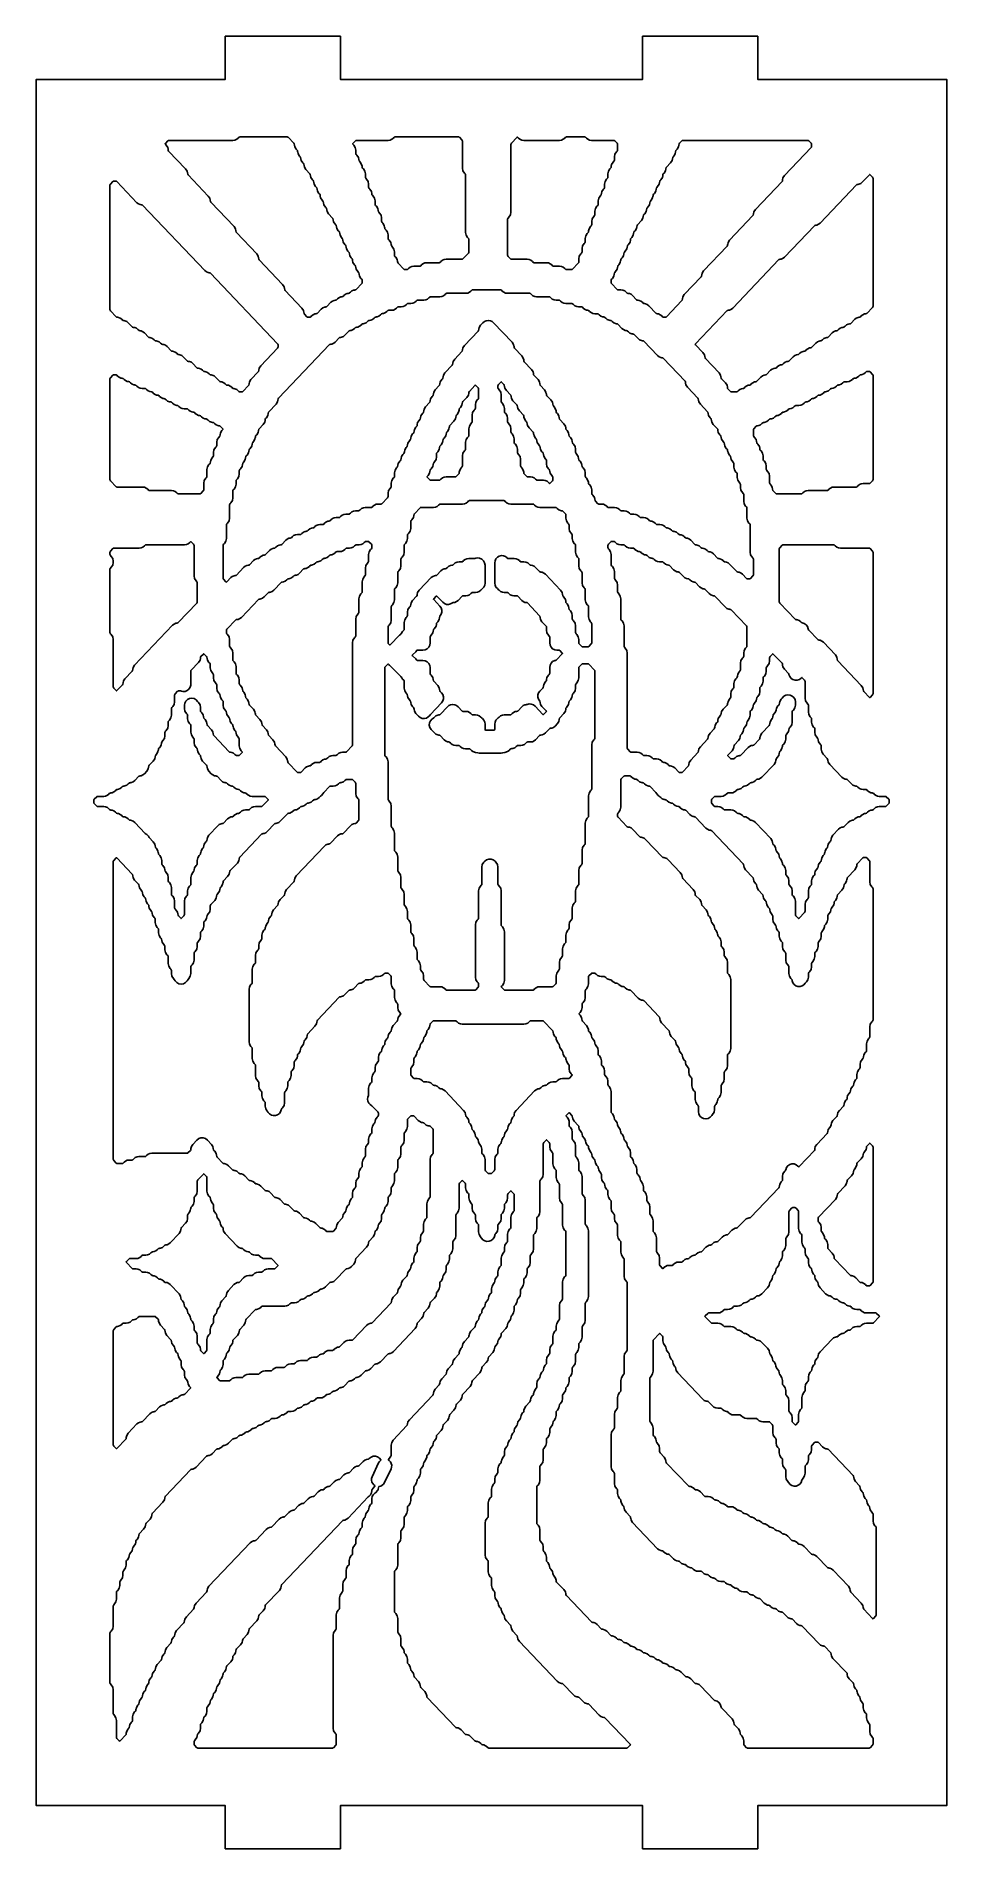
# Model space of a CAD drawing. Header units: millimetres. Extents: x 0 to 63, y 0 to 126.
import ezdxf

# ---------------------------------------------------------------- set-up
doc = ezdxf.new("R2010")
doc.units = ezdxf.units.MM
doc.layers.add('CUT', color=1, linetype='Continuous')

msp = doc.modelspace()

# ---------------------------------------------------------------- linework, layer by layer
at = {"layer": 'CUT'}
for points in [[(50.134, 0), (50.134, 3), (63.2679, 3), (63.2679, 123), (50.134, 123), (50.134, 126), (42.134, 126), (42.134, 123), (21.134, 123), (21.134, 126), (13.134, 126), (13.134, 123), (0, 123), (0, 3), (13.134, 3), (13.134, 0), (21.134, 0), (21.134, 3), (42.134, 3), (42.134, 0)], [(9.1692, 118.7594), (9.2012, 118.7637), (13.6708, 118.7637), (13.8043, 118.7819), (13.928, 118.835), (14.0331, 118.9192), (14.0867, 118.9755), (14.1119, 118.9957), (14.1438, 119), (17.4462, 119), (17.4781, 118.9957), (17.5033, 118.9755), (17.8965, 118.562), (17.9208, 118.524), (17.9383, 118.433), (17.9404, 118.4334), (17.965, 118.3054), (18.067, 118.1464), (18.1211, 118.0894), (18.1455, 118.0515), (18.163, 117.9604), (18.1651, 117.9608), (18.1897, 117.8328), (18.2916, 117.6738), (18.3458, 117.6168), (18.3701, 117.5789), (18.3877, 117.4878), (18.3897, 117.4882), (18.4143, 117.3602), (18.5163, 117.2012), (18.5705, 117.1442), (18.5948, 117.1063), (18.6123, 117.0153), (18.6144, 117.0156), (18.639, 116.8877), (18.741, 116.7286), (19.0198, 116.4354), (19.0441, 116.3974), (19.0617, 116.3064), (19.0637, 116.3068), (19.0883, 116.1788), (19.1903, 116.0198), (19.2445, 115.9628), (19.2688, 115.9249), (19.2863, 115.8338), (19.2884, 115.8342), (19.313, 115.7062), (19.415, 115.5472), (19.4691, 115.4902), (19.4935, 115.4523), (19.511, 115.3612), (19.5131, 115.3616), (19.5377, 115.2337), (19.6396, 115.0746), (19.6938, 115.0177), (19.7181, 114.9797), (19.7357, 114.8887), (19.7377, 114.8891), (19.7623, 114.7611), (19.8643, 114.6021), (19.9185, 114.5451), (19.9428, 114.5071), (19.9603, 114.4161), (19.9624, 114.4165), (19.987, 114.2885), (20.089, 114.1295), (20.1431, 114.0725), (20.1675, 114.0346), (20.185, 113.9435), (20.1871, 113.9439), (20.2117, 113.8159), (20.3136, 113.6569), (20.5925, 113.3637), (20.6168, 113.3257), (20.6343, 113.2347), (20.6364, 113.2351), (20.661, 113.1071), (20.763, 112.9481), (20.8171, 112.8911), (20.8415, 112.8531), (20.859, 112.7621), (20.8611, 112.7625), (20.8857, 112.6345), (20.9876, 112.4755), (21.0418, 112.4185), (21.0661, 112.3806), (21.0837, 112.2895), (21.0857, 112.2899), (21.1103, 112.1619), (21.2123, 112.0029), (21.2665, 111.9459), (21.2908, 111.908), (21.3083, 111.8169), (21.3104, 111.8173), (21.335, 111.6894), (21.437, 111.5303), (21.4911, 111.4734), (21.5155, 111.4354), (21.533, 111.3444), (21.5351, 111.3448), (21.5597, 111.2168), (21.6616, 111.0578), (21.7158, 111.0008), (21.7401, 110.9628), (21.7577, 110.8718), (21.7597, 110.8722), (21.7843, 110.7442), (21.8863, 110.5852), (21.9405, 110.5282), (21.9648, 110.4903), (21.9823, 110.3992), (21.9844, 110.3996), (22.009, 110.2716), (22.111, 110.1126), (22.1651, 110.0556), (22.1895, 110.0177), (22.207, 109.9266), (22.2091, 109.927), (22.2337, 109.7991), (22.3356, 109.64), (22.3898, 109.5831), (22.4141, 109.5451), (22.4317, 109.4541), (22.4337, 109.4545), (22.4583, 109.3265), (22.5603, 109.1675), (22.6145, 109.1105), (22.6388, 109.0725), (22.6473, 109.0283), (22.6473, 108.8873), (22.6388, 108.8431), (22.6145, 108.8051), (22.2213, 108.3916), (22.1961, 108.3714), (22.1306, 108.3625), (22.1311, 108.3594), (22.0544, 108.3489), (21.9306, 108.2958), (21.8255, 108.2116), (21.772, 108.1553), (21.7468, 108.1351), (21.6813, 108.1262), (21.6817, 108.1231), (21.605, 108.1127), (21.4813, 108.0596), (21.3762, 107.9753), (21.3226, 107.919), (21.2975, 107.8989), (21.232, 107.89), (21.2324, 107.8868), (21.1557, 107.8764), (21.0319, 107.8233), (20.9268, 107.739), (20.8733, 107.6827), (20.8481, 107.6626), (20.7826, 107.6537), (20.7831, 107.6505), (20.7064, 107.6401), (20.5826, 107.587), (20.4775, 107.5028), (20.1993, 107.2102), (20.1741, 107.19), (20.1086, 107.1811), (20.1091, 107.1779), (20.0324, 107.1675), (19.9086, 107.1144), (19.8035, 107.0302), (19.5253, 106.7376), (19.5001, 106.7174), (19.4346, 106.7085), (19.4351, 106.7054), (19.3584, 106.6949), (19.2346, 106.6418), (19.1295, 106.5576), (19.076, 106.5013), (19.0508, 106.4811), (19.0188, 106.4768), (18.8618, 106.4768), (18.8299, 106.4811), (18.8047, 106.5013), (18.6362, 106.6785), (18.6118, 106.7165), (18.5943, 106.8075), (18.5923, 106.8071), (18.5676, 106.9351), (18.4657, 107.0941), (17.2882, 108.3326), (17.2638, 108.3705), (17.2463, 108.4615), (17.2443, 108.4611), (17.2196, 108.5891), (17.1177, 108.7481), (15.4908, 110.4591), (15.4665, 110.4971), (15.449, 110.5881), (15.4469, 110.5877), (15.4223, 110.7157), (15.3203, 110.8747), (13.9182, 112.3494), (13.8938, 112.3874), (13.8763, 112.4784), (13.8743, 112.478), (13.8496, 112.606), (13.7477, 112.765), (12.1208, 114.476), (12.0965, 114.5139), (12.079, 114.605), (12.0769, 114.6046), (12.0523, 114.7326), (11.9503, 114.8916), (10.5482, 116.3663), (10.5238, 116.4042), (10.5063, 116.4953), (10.5043, 116.4949), (10.4796, 116.6229), (10.3777, 116.7819), (9.2002, 118.0203), (9.1758, 118.0583), (9.1583, 118.1493), (9.1563, 118.1489), (9.1316, 118.2769), (9.0297, 118.4359), (8.9689, 118.4998), (8.9497, 118.5274), (8.9689, 118.555), (9.144, 118.7392)], [(22.1998, 118.7594), (22.2318, 118.7637), (24.4548, 118.7637), (24.5882, 118.7819), (24.712, 118.835), (24.8171, 118.9192), (24.8707, 118.9755), (24.8958, 118.9957), (24.9278, 119), (29.3535, 119), (29.3854, 118.9957), (29.4106, 118.9755), (29.5791, 118.7982), (29.6035, 118.7603), (29.612, 118.7161), (29.612, 116.8369), (29.6477, 116.6514), (29.7496, 116.4924), (29.8038, 116.4354), (29.8281, 116.3974), (29.8366, 116.3532), (29.8366, 112.3474), (29.8723, 112.1619), (29.9743, 112.0029), (30.0285, 111.9459), (30.0528, 111.908), (30.0613, 111.8637), (30.0613, 111.0139), (30.0528, 110.9696), (30.0285, 110.9317), (29.6353, 110.5182), (29.6101, 110.498), (29.5781, 110.4937), (28.4785, 110.4937), (28.345, 110.4755), (28.2213, 110.4224), (28.1162, 110.3382), (28.0626, 110.2819), (28.0374, 110.2617), (28.0055, 110.2574), (27.1305, 110.2574), (26.997, 110.2392), (26.8733, 110.1861), (26.7682, 110.1019), (26.7146, 110.0456), (26.6894, 110.0254), (26.6575, 110.0211), (26.2318, 110.0211), (26.0984, 110.003), (25.9746, 109.9498), (25.8695, 109.8656), (25.816, 109.8093), (25.7908, 109.7892), (25.7588, 109.7848), (25.6018, 109.7848), (25.5698, 109.7892), (25.5447, 109.8093), (25.1515, 110.2228), (25.1272, 110.2608), (25.1096, 110.3518), (25.1076, 110.3514), (25.083, 110.4794), (24.981, 110.6384), (24.9268, 110.6954), (24.9025, 110.7334), (24.894, 110.7776), (24.894, 111.0028), (24.8583, 111.1883), (24.7563, 111.3473), (24.7022, 111.4043), (24.6778, 111.4422), (24.6603, 111.5333), (24.6582, 111.5329), (24.6336, 111.6608), (24.5317, 111.8199), (24.4775, 111.8769), (24.4532, 111.9148), (24.4446, 111.959), (24.4446, 112.1842), (24.409, 112.3697), (24.307, 112.5287), (24.2528, 112.5857), (24.2285, 112.6237), (24.211, 112.7147), (24.2089, 112.7143), (24.1843, 112.8423), (24.0823, 113.0013), (24.0282, 113.0583), (24.0038, 113.0962), (23.9953, 113.1405), (23.9953, 113.3656), (23.9596, 113.5511), (23.8577, 113.7102), (23.8035, 113.7672), (23.7792, 113.8051), (23.7616, 113.8961), (23.7596, 113.8957), (23.735, 114.0237), (23.633, 114.1827), (23.5788, 114.2397), (23.5545, 114.2777), (23.546, 114.3219), (23.546, 114.5471), (23.5103, 114.7326), (23.4083, 114.8916), (23.3542, 114.9486), (23.3298, 114.9865), (23.3123, 115.0776), (23.3102, 115.0772), (23.2856, 115.2052), (23.1837, 115.3642), (23.1295, 115.4212), (23.1052, 115.4591), (23.0966, 115.5034), (23.0966, 115.7285), (23.061, 115.914), (22.959, 116.073), (22.9048, 116.13), (22.8805, 116.168), (22.872, 116.2122), (22.872, 116.4374), (22.8363, 116.6229), (22.7343, 116.7819), (22.6802, 116.8389), (22.6558, 116.8768), (22.6383, 116.9679), (22.6362, 116.9675), (22.6116, 117.0954), (22.5097, 117.2545), (22.4555, 117.3115), (22.4312, 117.3494), (22.4136, 117.4404), (22.4116, 117.44), (22.387, 117.568), (22.285, 117.727), (22.2308, 117.784), (22.2065, 117.822), (22.198, 117.8662), (22.198, 118.0914), (22.1623, 118.2769), (22.0603, 118.4359), (21.9996, 118.4998), (21.9803, 118.5274), (21.9996, 118.555), (22.1747, 118.7392)], [(32.7658, 110.7334), (32.7573, 110.7776), (32.7573, 113.2815), (32.7658, 113.3257), (32.7901, 113.3637), (32.8443, 113.4206), (32.9463, 113.5797), (32.982, 113.7652), (32.982, 118.4798), (32.9905, 118.524), (33.0148, 118.562), (33.4033, 118.9706), (33.4313, 118.9918), (33.4593, 118.9706), (33.5081, 118.9192), (33.6133, 118.835), (33.737, 118.7819), (33.8705, 118.7637), (36.3621, 118.7637), (36.4956, 118.7819), (36.6193, 118.835), (36.7245, 118.9192), (36.778, 118.9755), (36.8032, 118.9957), (36.8351, 119), (38.1155, 119), (38.1474, 118.9957), (38.1726, 118.9755), (38.2261, 118.9192), (38.3313, 118.835), (38.455, 118.7819), (38.5885, 118.7637), (40.1375, 118.7637), (40.1694, 118.7594), (40.1946, 118.7392), (40.3631, 118.562), (40.3875, 118.524), (40.396, 118.4798), (40.396, 118.1025), (40.3875, 118.0583), (40.3631, 118.0203), (40.3089, 117.9633), (40.207, 117.8043), (40.1713, 117.6188), (40.1713, 117.3936), (40.1628, 117.3494), (40.1385, 117.3115), (40.0843, 117.2545), (39.9823, 117.0954), (39.9577, 116.9675), (39.9556, 116.9679), (39.9381, 116.8768), (39.9138, 116.8389), (39.8596, 116.7819), (39.7577, 116.6229), (39.722, 116.4374), (39.722, 116.2122), (39.7135, 116.168), (39.6891, 116.13), (39.6349, 116.073), (39.533, 115.914), (39.4973, 115.7285), (39.4973, 115.5034), (39.4888, 115.4591), (39.4645, 115.4212), (39.4103, 115.3642), (39.3083, 115.2052), (39.2837, 115.0772), (39.2816, 115.0776), (39.2641, 114.9865), (39.2398, 114.9486), (39.1856, 114.8916), (39.0837, 114.7326), (39.048, 114.5471), (39.048, 114.3219), (39.0395, 114.2777), (39.0151, 114.2397), (38.961, 114.1827), (38.859, 114.0237), (38.8233, 113.8382), (38.8233, 113.6131), (38.8148, 113.5688), (38.7905, 113.5309), (38.7363, 113.4739), (38.6343, 113.3149), (38.5986, 113.1294), (38.5986, 112.9042), (38.5901, 112.8599), (38.5658, 112.822), (38.5116, 112.765), (38.4097, 112.606), (38.385, 112.478), (38.383, 112.4784), (38.3655, 112.3874), (38.3411, 112.3494), (38.287, 112.2924), (38.185, 112.1334), (38.1493, 111.9479), (38.1493, 111.7228), (38.1408, 111.6785), (38.1165, 111.6406), (38.0623, 111.5836), (37.9603, 111.4246), (37.9246, 111.2391), (37.9246, 111.0139), (37.9161, 110.9696), (37.8918, 110.9317), (37.8376, 110.8747), (37.7357, 110.7157), (37.7, 110.5302), (37.7, 110.305), (37.6915, 110.2608), (37.6671, 110.2228), (37.2739, 109.8093), (37.2488, 109.7892), (37.2168, 109.7848), (36.8351, 109.7848), (36.8032, 109.7892), (36.778, 109.8093), (36.7245, 109.8656), (36.6193, 109.9498), (36.4956, 110.003), (36.3621, 110.0211), (35.9365, 110.0211), (35.9045, 110.0254), (35.8793, 110.0456), (35.8258, 110.1019), (35.7207, 110.1861), (35.5969, 110.2392), (35.4634, 110.2574), (34.5885, 110.2574), (34.5565, 110.2617), (34.5313, 110.2819), (34.4778, 110.3382), (34.3727, 110.4224), (34.2489, 110.4755), (34.1154, 110.4937), (33.0158, 110.4937), (32.9838, 110.498), (32.9587, 110.5182), (32.7901, 110.6954)], [(40.2041, 109.5831), (40.2583, 109.64), (40.3603, 109.7991), (40.3849, 109.927), (40.387, 109.9266), (40.4045, 110.0177), (40.4288, 110.0556), (40.483, 110.1126), (40.5849, 110.2716), (40.6096, 110.3996), (40.6116, 110.3992), (40.6291, 110.4903), (40.6535, 110.5282), (40.7077, 110.5852), (40.8096, 110.7442), (40.8342, 110.8722), (40.8363, 110.8718), (40.8538, 110.9628), (40.8781, 111.0008), (40.9323, 111.0578), (41.0343, 111.2168), (41.0589, 111.3448), (41.061, 111.3444), (41.0785, 111.4354), (41.1028, 111.4734), (41.157, 111.5303), (41.2589, 111.6894), (41.2836, 111.8173), (41.2856, 111.8169), (41.3031, 111.908), (41.3275, 111.9459), (41.3817, 112.0029), (41.4836, 112.1619), (41.5082, 112.2899), (41.5103, 112.2895), (41.5278, 112.3806), (41.5521, 112.4185), (41.6063, 112.4755), (41.7083, 112.6345), (41.7329, 112.7625), (41.735, 112.7621), (41.7525, 112.8531), (41.7768, 112.8911), (42.0556, 113.1843), (42.1576, 113.3434), (42.1822, 113.4713), (42.1843, 113.4709), (42.2018, 113.562), (42.2261, 113.5999), (42.2803, 113.6569), (42.3823, 113.8159), (42.4069, 113.9439), (42.409, 113.9435), (42.4265, 114.0346), (42.4508, 114.0725), (42.505, 114.1295), (42.6069, 114.2885), (42.6316, 114.4165), (42.6336, 114.4161), (42.6511, 114.5071), (42.6755, 114.5451), (42.7296, 114.6021), (42.8316, 114.7611), (42.8562, 114.8891), (42.8583, 114.8887), (42.8758, 114.9797), (42.9001, 115.0177), (42.9543, 115.0746), (43.0563, 115.2337), (43.0809, 115.3616), (43.083, 115.3612), (43.1005, 115.4523), (43.1248, 115.4902), (43.179, 115.5472), (43.2809, 115.7062), (43.3056, 115.8342), (43.3076, 115.8338), (43.3251, 115.9249), (43.3495, 115.9628), (43.4036, 116.0198), (43.5056, 116.1788), (43.5302, 116.3068), (43.5323, 116.3064), (43.5498, 116.3974), (43.5741, 116.4354), (43.6283, 116.4924), (43.7303, 116.6514), (43.7549, 116.7794), (43.757, 116.779), (43.7745, 116.87), (43.7988, 116.908), (44.0776, 117.2012), (44.1796, 117.3602), (44.2042, 117.4882), (44.2063, 117.4878), (44.2238, 117.5789), (44.2481, 117.6168), (44.3023, 117.6738), (44.4043, 117.8328), (44.4289, 117.9608), (44.431, 117.9604), (44.4485, 118.0515), (44.4728, 118.0894), (44.527, 118.1464), (44.6289, 118.3054), (44.6536, 118.4334), (44.6556, 118.433), (44.6731, 118.524), (44.6975, 118.562), (44.866, 118.7392), (44.8912, 118.7594), (44.9231, 118.7637), (53.6175, 118.7637), (53.6494, 118.7594), (53.6746, 118.7392), (53.8431, 118.562), (53.8674, 118.524), (53.876, 118.4798), (53.876, 118.3388), (53.8674, 118.2945), (53.8431, 118.2566), (51.9916, 116.3093), (51.8896, 116.1503), (51.865, 116.0223), (51.863, 116.0227), (51.8454, 115.9317), (51.8211, 115.8937), (49.9696, 113.9465), (49.8676, 113.7874), (49.843, 113.6595), (49.841, 113.6599), (49.8234, 113.5688), (49.7991, 113.5309), (48.1723, 111.8199), (48.0703, 111.6608), (48.0457, 111.5329), (48.0436, 111.5333), (48.0261, 111.4422), (48.0018, 111.4043), (46.3749, 109.6933), (46.273, 109.5343), (46.2484, 109.4063), (46.2463, 109.4067), (46.2288, 109.3156), (46.2045, 109.2777), (45.0269, 108.0393), (44.925, 107.8803), (44.9004, 107.7523), (44.8983, 107.7527), (44.8808, 107.6616), (44.8565, 107.6237), (43.7893, 106.5013), (43.7641, 106.4811), (43.7321, 106.4768), (43.5751, 106.4768), (43.5432, 106.4811), (43.518, 106.5013), (43.4645, 106.5576), (43.3593, 106.6418), (43.2356, 106.6949), (43.1589, 106.7054), (43.1593, 106.7085), (43.0938, 106.7174), (43.0687, 106.7376), (42.5658, 107.2665), (42.4607, 107.3507), (42.3369, 107.4038), (42.2602, 107.4142), (42.2606, 107.4174), (42.1952, 107.4263), (42.17, 107.4465), (42.1165, 107.5028), (42.0113, 107.587), (41.8876, 107.6401), (41.8109, 107.6505), (41.8113, 107.6537), (41.7458, 107.6626), (41.7207, 107.6827), (41.4425, 107.9753), (41.3373, 108.0596), (41.2136, 108.1127), (41.1369, 108.1231), (41.1373, 108.1262), (41.0718, 108.1351), (41.0467, 108.1553), (40.9931, 108.2116), (40.888, 108.2958), (40.7642, 108.3489), (40.6308, 108.3671), (40.4298, 108.3671), (40.3978, 108.3714), (40.3727, 108.3916), (39.9795, 108.8051), (39.9551, 108.8431), (39.9466, 108.8873), (39.9466, 109.0283), (39.9551, 109.0725), (39.9795, 109.1105), (40.0337, 109.1675), (40.1356, 109.3265), (40.1602, 109.4545), (40.1623, 109.4541), (40.1798, 109.5451)], [(5.5388, 115.9283), (5.5708, 115.9239), (5.596, 115.9038), (6.9975, 114.4297), (7.1026, 114.3455), (7.2264, 114.2924), (7.3031, 114.282), (7.3027, 114.2788), (7.3681, 114.2699), (7.3933, 114.2497), (11.7155, 109.704), (11.8206, 109.6198), (11.9444, 109.5667), (12.0211, 109.5562), (12.0206, 109.5531), (12.0861, 109.5442), (12.1113, 109.524), (16.7732, 104.621), (16.7975, 104.5831), (16.806, 104.5388), (16.806, 104.3979), (16.7975, 104.3536), (16.7732, 104.3157), (15.5956, 103.0773), (15.4937, 102.9182), (15.4691, 102.7903), (15.467, 102.7907), (15.4495, 102.6996), (15.4252, 102.6617), (14.9216, 102.1321), (14.8197, 101.9731), (14.7951, 101.8451), (14.793, 101.8455), (14.7755, 101.7545), (14.7512, 101.7165), (14.358, 101.303), (14.3328, 101.2828), (14.3008, 101.2785), (14.1438, 101.2785), (14.1119, 101.2828), (14.0867, 101.303), (14.0331, 101.3593), (13.928, 101.4435), (13.8043, 101.4966), (13.7276, 101.5071), (13.728, 101.5102), (13.6625, 101.5191), (13.6373, 101.5393), (13.5838, 101.5956), (13.4787, 101.6798), (13.3549, 101.7329), (13.2782, 101.7433), (13.2787, 101.7465), (13.2132, 101.7554), (13.188, 101.7756), (13.1345, 101.8319), (13.0294, 101.9161), (12.9056, 101.9692), (12.8289, 101.9796), (12.8293, 101.9828), (12.7639, 101.9917), (12.7387, 102.0119), (12.4605, 102.3044), (12.3554, 102.3887), (12.2316, 102.4418), (12.1549, 102.4522), (12.1553, 102.4554), (12.0899, 102.4643), (12.0647, 102.4844), (12.0111, 102.5407), (11.906, 102.625), (11.7823, 102.6781), (11.7056, 102.6885), (11.706, 102.6916), (11.6405, 102.7005), (11.6154, 102.7207), (11.5618, 102.777), (11.4567, 102.8612), (11.3329, 102.9143), (11.2562, 102.9248), (11.2567, 102.9279), (11.1912, 102.9368), (11.166, 102.957), (10.8878, 103.2496), (10.7827, 103.3338), (10.6589, 103.3869), (10.5822, 103.3973), (10.5827, 103.4005), (10.5172, 103.4094), (10.492, 103.4296), (10.2138, 103.7222), (10.1087, 103.8064), (9.9849, 103.8595), (9.9082, 103.8699), (9.9087, 103.8731), (9.8432, 103.882), (9.818, 103.9022), (9.7645, 103.9585), (9.6594, 104.0427), (9.5356, 104.0958), (9.4589, 104.1062), (9.4593, 104.1094), (9.3939, 104.1183), (9.3687, 104.1384), (9.0905, 104.431), (8.9854, 104.5152), (8.8616, 104.5684), (8.7849, 104.5788), (8.7853, 104.5819), (8.7199, 104.5908), (8.6947, 104.611), (8.6412, 104.6673), (8.536, 104.7515), (8.4123, 104.8046), (8.3356, 104.8151), (8.336, 104.8182), (8.2705, 104.8271), (8.2454, 104.8473), (8.1918, 104.9036), (8.0867, 104.9878), (7.9629, 105.0409), (7.8862, 105.0514), (7.8867, 105.0545), (7.8212, 105.0634), (7.796, 105.0836), (7.5178, 105.3762), (7.4127, 105.4604), (7.2889, 105.5135), (7.2122, 105.5239), (7.2127, 105.5271), (7.1472, 105.536), (7.122, 105.5562), (7.0685, 105.6125), (6.9634, 105.6967), (6.8396, 105.7498), (6.7629, 105.7602), (6.7633, 105.7634), (6.6979, 105.7723), (6.6727, 105.7924), (6.3945, 106.085), (6.2894, 106.1693), (6.1656, 106.2224), (6.0889, 106.2328), (6.0893, 106.236), (6.0239, 106.2449), (5.9987, 106.265), (5.9452, 106.3213), (5.84, 106.4055), (5.7163, 106.4587), (5.6396, 106.4691), (5.64, 106.4722), (5.5745, 106.4811), (5.5494, 106.5013), (5.1562, 106.9148), (5.1318, 106.9528), (5.1233, 106.997), (5.1233, 115.6443), (5.1318, 115.6886), (5.1562, 115.7265), (5.3247, 115.9038), (5.3499, 115.9239), (5.3818, 115.9283)], [(48.0365, 106.945), (48.102, 106.9539), (48.1015, 106.9571), (48.1782, 106.9675), (48.302, 107.0206), (48.4071, 107.1048), (51.606, 110.4692), (51.6312, 110.4893), (51.6966, 110.4982), (51.6962, 110.5014), (51.7729, 110.5118), (51.8967, 110.5649), (52.0018, 110.6491), (54.0773, 112.832), (54.1025, 112.8522), (54.168, 112.8611), (54.1675, 112.8643), (54.2442, 112.8747), (54.368, 112.9278), (54.4731, 113.012), (56.998, 115.6675), (57.0231, 115.6876), (57.0886, 115.6965), (57.0882, 115.6997), (57.1649, 115.7101), (57.2887, 115.7632), (57.3938, 115.8475), (57.892, 116.3714), (57.92, 116.3926), (57.9479, 116.3714), (58.1118, 116.1991), (58.1361, 116.1612), (58.1446, 116.1169), (58.1446, 107.2333), (58.1361, 107.1891), (58.1118, 107.1511), (57.7186, 106.7376), (57.6934, 106.7174), (57.6279, 106.7085), (57.6284, 106.7054), (57.5517, 106.6949), (57.4279, 106.6418), (57.3228, 106.5576), (57.2693, 106.5013), (57.2441, 106.4811), (57.1786, 106.4722), (57.179, 106.4691), (57.1024, 106.4587), (56.9786, 106.4055), (56.8735, 106.3213), (56.5953, 106.0287), (56.5701, 106.0086), (56.5046, 105.9997), (56.505, 105.9965), (56.4284, 105.9861), (56.3046, 105.933), (56.1995, 105.8488), (56.1459, 105.7924), (56.1208, 105.7723), (56.0553, 105.7634), (56.0557, 105.7602), (55.979, 105.7498), (55.8552, 105.6967), (55.7501, 105.6125), (55.6966, 105.5562), (55.6714, 105.536), (55.6059, 105.5271), (55.6064, 105.5239), (55.5297, 105.5135), (55.4059, 105.4604), (55.3008, 105.3762), (55.0226, 105.0836), (54.9974, 105.0634), (54.9319, 105.0545), (54.9324, 105.0514), (54.8557, 105.0409), (54.7319, 104.9878), (54.6268, 104.9036), (54.5733, 104.8473), (54.5481, 104.8271), (54.4826, 104.8182), (54.483, 104.8151), (54.4064, 104.8046), (54.2826, 104.7515), (54.1775, 104.6673), (53.8993, 104.3747), (53.8741, 104.3546), (53.8086, 104.3457), (53.809, 104.3425), (53.7324, 104.3321), (53.6086, 104.279), (53.5035, 104.1947), (53.4499, 104.1384), (53.4248, 104.1183), (53.3593, 104.1094), (53.3597, 104.1062), (53.283, 104.0958), (53.1592, 104.0427), (53.0541, 103.9585), (53.0006, 103.9022), (52.9754, 103.882), (52.9099, 103.8731), (52.9104, 103.8699), (52.8337, 103.8595), (52.7099, 103.8064), (52.6048, 103.7222), (52.3266, 103.4296), (52.3014, 103.4094), (52.2359, 103.4005), (52.2364, 103.3973), (52.1597, 103.3869), (52.0359, 103.3338), (51.9308, 103.2496), (51.8773, 103.1933), (51.8521, 103.1731), (51.7866, 103.1642), (51.787, 103.1611), (51.7104, 103.1506), (51.5866, 103.0975), (51.4815, 103.0133), (51.4279, 102.957), (51.4028, 102.9368), (51.3373, 102.9279), (51.3377, 102.9248), (51.261, 102.9143), (51.1372, 102.8612), (51.0321, 102.777), (50.7539, 102.4844), (50.7288, 102.4643), (50.6633, 102.4554), (50.6637, 102.4522), (50.587, 102.4418), (50.4632, 102.3887), (50.3581, 102.3044), (50.0799, 102.0119), (50.0548, 101.9917), (49.9893, 101.9828), (49.9897, 101.9796), (49.913, 101.9692), (49.7892, 101.9161), (49.6841, 101.8319), (49.6306, 101.7756), (49.6054, 101.7554), (49.5399, 101.7465), (49.5404, 101.7433), (49.4637, 101.7329), (49.3399, 101.6798), (49.2348, 101.5956), (49.1813, 101.5393), (49.1561, 101.5191), (49.0906, 101.5102), (49.091, 101.5071), (49.0144, 101.4966), (48.8906, 101.4435), (48.7855, 101.3593), (48.7319, 101.303), (48.7068, 101.2828), (48.6748, 101.2785), (48.2931, 101.2785), (48.2612, 101.2828), (48.236, 101.303), (48.0675, 101.4802), (48.0431, 101.5182), (48.0256, 101.6092), (48.0236, 101.6088), (47.9989, 101.7368), (47.897, 101.8958), (47.6181, 102.1891), (47.5938, 102.227), (47.5763, 102.3181), (47.5742, 102.3177), (47.5496, 102.4457), (47.4476, 102.6047), (46.4948, 103.6068), (46.4705, 103.6448), (46.453, 103.7358), (46.4509, 103.7354), (46.4263, 103.8634), (46.3243, 104.0224), (45.8142, 104.5589), (45.795, 104.5865), (45.8142, 104.6141), (48.0113, 106.9249)], [(12.9952, 88.2861), (12.9867, 88.3304), (12.9867, 90.5979), (12.9952, 90.6422), (13.0195, 90.6801), (13.0737, 90.7371), (13.1756, 90.8961), (13.2113, 91.0816), (13.2113, 92.0156), (13.2198, 92.0599), (13.2442, 92.0978), (13.2983, 92.1548), (13.4003, 92.3138), (13.436, 92.4993), (13.436, 93.4334), (13.4445, 93.4776), (13.4688, 93.5155), (13.523, 93.5725), (13.625, 93.7316), (13.6607, 93.9171), (13.6607, 94.3785), (13.6692, 94.4228), (13.6935, 94.4607), (13.7477, 94.5177), (13.8496, 94.6767), (13.8853, 94.8622), (13.8853, 95.0874), (13.8938, 95.1316), (13.9182, 95.1696), (13.9723, 95.2265), (14.0743, 95.3856), (14.11, 95.5711), (14.11, 95.7962), (14.1185, 95.8405), (14.1428, 95.8784), (14.197, 95.9354), (14.299, 96.0944), (14.3236, 96.2224), (14.3257, 96.222), (14.3432, 96.3131), (14.3675, 96.351), (14.4217, 96.408), (14.5236, 96.567), (14.5483, 96.695), (14.5503, 96.6946), (14.5678, 96.7856), (14.5922, 96.8236), (14.6463, 96.8805), (14.7483, 97.0396), (14.7729, 97.1675), (14.775, 97.1672), (14.7925, 97.2582), (14.8168, 97.2961), (14.871, 97.3531), (14.973, 97.5121), (14.9976, 97.6401), (14.9997, 97.6397), (15.0172, 97.7308), (15.0415, 97.7687), (15.0957, 97.8257), (15.1976, 97.9847), (15.2223, 98.1127), (15.2243, 98.1123), (15.2418, 98.2033), (15.2662, 98.2413), (15.3203, 98.2983), (15.4223, 98.4573), (15.4469, 98.5853), (15.449, 98.5849), (15.4665, 98.6759), (15.4908, 98.7139), (15.7697, 99.0071), (15.8716, 99.1662), (15.8963, 99.2941), (15.8983, 99.2937), (15.9158, 99.3848), (15.9402, 99.4227), (15.9943, 99.4797), (16.0963, 99.6387), (16.1209, 99.7667), (16.123, 99.7663), (16.1405, 99.8574), (16.1648, 99.8953), (16.6683, 100.4249), (16.7703, 100.5839), (16.7949, 100.7119), (16.797, 100.7115), (16.8145, 100.8025), (16.8388, 100.8404), (20.3773, 104.562), (20.4025, 104.5822), (20.468, 104.5911), (20.4676, 104.5942), (20.5443, 104.6046), (20.668, 104.6577), (20.7731, 104.742), (21.0513, 105.0346), (21.0765, 105.0547), (21.142, 105.0636), (21.1416, 105.0668), (21.2183, 105.0772), (21.342, 105.1303), (21.4471, 105.2145), (21.7253, 105.5071), (21.7505, 105.5273), (21.816, 105.5362), (21.8156, 105.5394), (21.8923, 105.5498), (22.016, 105.6029), (22.1211, 105.6871), (22.1747, 105.7434), (22.1998, 105.7636), (22.2653, 105.7725), (22.2649, 105.7757), (22.3416, 105.7861), (22.4654, 105.8392), (22.5705, 105.9234), (22.624, 105.9797), (22.6492, 105.9999), (22.7147, 106.0088), (22.7142, 106.0119), (22.7909, 106.0224), (22.9147, 106.0755), (23.0198, 106.1597), (23.0733, 106.216), (23.0985, 106.2362), (23.164, 106.2451), (23.1636, 106.2482), (23.2402, 106.2586), (23.364, 106.3118), (23.4691, 106.396), (23.5227, 106.4523), (23.5478, 106.4724), (23.6133, 106.4813), (23.6129, 106.4845), (23.6896, 106.4949), (23.8134, 106.548), (23.9185, 106.6323), (23.972, 106.6886), (23.9972, 106.7087), (24.0627, 106.7176), (24.0622, 106.7208), (24.1389, 106.7312), (24.2627, 106.7843), (24.3678, 106.8685), (24.4213, 106.9249), (24.4465, 106.945), (24.4785, 106.9494), (24.6795, 106.9494), (24.8129, 106.9675), (24.9367, 107.0206), (25.0418, 107.1048), (25.0953, 107.1611), (25.1205, 107.1813), (25.1525, 107.1857), (25.3535, 107.1857), (25.4869, 107.2038), (25.6107, 107.2569), (25.7158, 107.3411), (25.7693, 107.3974), (25.7945, 107.4176), (25.8265, 107.4219), (26.0275, 107.4219), (26.1609, 107.4401), (26.2847, 107.4932), (26.3898, 107.5774), (26.4433, 107.6337), (26.4685, 107.6539), (26.5005, 107.6582), (26.9261, 107.6582), (27.0596, 107.6764), (27.1834, 107.7295), (27.2885, 107.8137), (27.342, 107.87), (27.3672, 107.8902), (27.3991, 107.8945), (28.0494, 107.8945), (28.1829, 107.9127), (28.3067, 107.9658), (28.4118, 108.05), (28.4653, 108.1063), (28.4905, 108.1265), (28.5225, 108.1308), (29.8468, 108.1308), (29.9802, 108.1489), (30.104, 108.2021), (30.2091, 108.2863), (30.2627, 108.3426), (30.2878, 108.3627), (30.3198, 108.3671), (32.2741, 108.3671), (32.3061, 108.3627), (32.3313, 108.3426), (32.3848, 108.2863), (32.4899, 108.2021), (32.6137, 108.1489), (32.7472, 108.1308), (34.2961, 108.1308), (34.3281, 108.1265), (34.3533, 108.1063), (34.4068, 108.05), (34.5119, 107.9658), (34.6357, 107.9127), (34.7692, 107.8945), (35.6441, 107.8945), (35.6761, 107.8902), (35.7013, 107.87), (35.7548, 107.8137), (35.8599, 107.7295), (35.9837, 107.6764), (36.1172, 107.6582), (36.3181, 107.6582), (36.3501, 107.6539), (36.3753, 107.6337), (36.4288, 107.5774), (36.5339, 107.4932), (36.6577, 107.4401), (36.7912, 107.4219), (37.2168, 107.4219), (37.2488, 107.4176), (37.2739, 107.3974), (37.3275, 107.3411), (37.4326, 107.2569), (37.5564, 107.2038), (37.6898, 107.1857), (37.8908, 107.1857), (37.9228, 107.1813), (37.9479, 107.1611), (38.0015, 107.1048), (38.1066, 107.0206), (38.2304, 106.9675), (38.3071, 106.9571), (38.3066, 106.9539), (38.3721, 106.945), (38.3973, 106.9249), (38.4508, 106.8685), (38.5559, 106.7843), (38.6797, 106.7312), (38.8132, 106.7131), (39.0141, 106.7131), (39.0461, 106.7087), (39.0713, 106.6886), (39.1248, 106.6323), (39.2299, 106.548), (39.3537, 106.4949), (39.4304, 106.4845), (39.43, 106.4813), (39.4954, 106.4724), (39.5206, 106.4523), (39.5741, 106.396), (39.6793, 106.3118), (39.803, 106.2586), (39.8797, 106.2482), (39.8793, 106.2451), (39.9448, 106.2362), (39.9699, 106.216), (40.0235, 106.1597), (40.1286, 106.0755), (40.2524, 106.0224), (40.3291, 106.0119), (40.3286, 106.0088), (40.3941, 105.9999), (40.4193, 105.9797), (40.6975, 105.6871), (40.8026, 105.6029), (40.9264, 105.5498), (41.0031, 105.5394), (41.0026, 105.5362), (41.0681, 105.5273), (41.0933, 105.5071), (41.1468, 105.4508), (41.2519, 105.3666), (41.3757, 105.3135), (41.4524, 105.3031), (41.452, 105.2999), (41.5174, 105.291), (41.5426, 105.2708), (41.8208, 104.9783), (41.9259, 104.894), (42.0497, 104.8409), (42.1264, 104.8305), (42.126, 104.8273), (42.1914, 104.8184), (42.2166, 104.7983), (43.1688, 103.7968), (43.2739, 103.7126), (43.3977, 103.6595), (43.4744, 103.6491), (43.474, 103.6459), (43.5394, 103.637), (43.5646, 103.6168), (45.0811, 102.0219), (45.1054, 101.9839), (45.123, 101.8929), (45.125, 101.8933), (45.1496, 101.7653), (45.2516, 101.6063), (45.9798, 100.8404), (46.0041, 100.8025), (46.0216, 100.7115), (46.0237, 100.7119), (46.0483, 100.5839), (46.1503, 100.4249), (46.6538, 99.8953), (46.6781, 99.8574), (46.6956, 99.7663), (46.6977, 99.7667), (46.7223, 99.6387), (46.8243, 99.4797), (46.8785, 99.4227), (46.9028, 99.3848), (46.9203, 99.2937), (46.9224, 99.2941), (46.947, 99.1662), (47.0489, 99.0071), (47.3278, 98.7139), (47.3521, 98.6759), (47.3696, 98.5849), (47.3717, 98.5853), (47.3963, 98.4573), (47.4983, 98.2983), (47.5525, 98.2413), (47.5768, 98.2033), (47.5943, 98.1123), (47.5964, 98.1127), (47.621, 97.9847), (47.7229, 97.8257), (47.7771, 97.7687), (47.8014, 97.7308), (47.819, 97.6397), (47.821, 97.6401), (47.8456, 97.5121), (47.9476, 97.3531), (48.0018, 97.2961), (48.0261, 97.2582), (48.0436, 97.1672), (48.0457, 97.1675), (48.0703, 97.0396), (48.1723, 96.8805), (48.2265, 96.8236), (48.2508, 96.7856), (48.2683, 96.6946), (48.2704, 96.695), (48.295, 96.567), (48.3969, 96.408), (48.4511, 96.351), (48.4754, 96.3131), (48.484, 96.2688), (48.484, 96.0436), (48.5196, 95.8581), (48.6216, 95.6991), (48.6758, 95.6421), (48.7001, 95.6042), (48.7086, 95.5599), (48.7086, 95.3348), (48.7443, 95.1493), (48.8463, 94.9903), (48.9005, 94.9333), (48.9248, 94.8953), (48.9333, 94.8511), (48.9333, 94.6259), (48.969, 94.4404), (49.0709, 94.2814), (49.1251, 94.2244), (49.1494, 94.1865), (49.158, 94.1422), (49.158, 93.6808), (49.1936, 93.4953), (49.2956, 93.3362), (49.3498, 93.2793), (49.3741, 93.2413), (49.3826, 93.1971), (49.3826, 92.4993), (49.4183, 92.3138), (49.5203, 92.1548), (49.5745, 92.0978), (49.5988, 92.0599), (49.6073, 92.0156), (49.6073, 90.1365), (49.643, 89.951), (49.7449, 89.7919), (49.7991, 89.735), (49.8234, 89.697), (49.832, 89.6528), (49.832, 88.5666), (49.8234, 88.5224), (49.7991, 88.4845), (49.6306, 88.3072), (49.6054, 88.287), (49.5735, 88.2827), (49.4165, 88.2827), (49.3845, 88.287), (49.3593, 88.3072), (49.0811, 88.5998), (48.976, 88.684), (48.8522, 88.7371), (48.7755, 88.7476), (48.776, 88.7507), (48.7105, 88.7596), (48.6853, 88.7798), (48.1824, 89.3087), (48.0773, 89.3929), (47.9536, 89.446), (47.8769, 89.4564), (47.8773, 89.4596), (47.8118, 89.4685), (47.7867, 89.4886), (47.7331, 89.545), (47.628, 89.6292), (47.5042, 89.6823), (47.4275, 89.6927), (47.428, 89.6959), (47.3625, 89.7048), (47.3373, 89.7249), (47.0591, 90.0175), (46.954, 90.1017), (46.8302, 90.1549), (46.7535, 90.1653), (46.754, 90.1684), (46.6885, 90.1773), (46.6633, 90.1975), (46.6098, 90.2538), (46.5047, 90.338), (46.3809, 90.3911), (46.3042, 90.4016), (46.3046, 90.4047), (46.2392, 90.4136), (46.214, 90.4338), (46.1605, 90.4901), (46.0553, 90.5743), (45.9316, 90.6274), (45.8549, 90.6379), (45.8553, 90.641), (45.7898, 90.6499), (45.7647, 90.6701), (45.4865, 90.9627), (45.3813, 91.0469), (45.2576, 91.1), (45.1809, 91.1104), (45.1813, 91.1136), (45.1158, 91.1225), (45.0907, 91.1427), (45.0371, 91.199), (44.932, 91.2832), (44.8082, 91.3363), (44.7315, 91.3467), (44.732, 91.3499), (44.6665, 91.3588), (44.6413, 91.3789), (44.5878, 91.4352), (44.4827, 91.5195), (44.3589, 91.5726), (44.2822, 91.583), (44.2826, 91.5862), (44.2172, 91.5951), (44.192, 91.6152), (44.1385, 91.6715), (44.0333, 91.7558), (43.9096, 91.8089), (43.8329, 91.8193), (43.8333, 91.8224), (43.7678, 91.8313), (43.7427, 91.8515), (43.6891, 91.9078), (43.584, 91.992), (43.4602, 92.0451), (43.3268, 92.0633), (43.1258, 92.0633), (43.0938, 92.0676), (43.0687, 92.0878), (43.0151, 92.1441), (42.91, 92.2283), (42.7862, 92.2814), (42.7095, 92.2919), (42.71, 92.295), (42.6445, 92.3039), (42.6193, 92.3241), (42.5658, 92.3804), (42.4607, 92.4646), (42.3369, 92.5177), (42.2034, 92.5359), (42.0025, 92.5359), (41.9705, 92.5402), (41.9453, 92.5604), (41.8918, 92.6167), (41.7867, 92.7009), (41.6629, 92.754), (41.5294, 92.7722), (41.3285, 92.7722), (41.2965, 92.7765), (41.2713, 92.7967), (41.2178, 92.853), (41.1127, 92.9372), (40.9889, 92.9903), (40.8554, 93.0084), (40.6545, 93.0084), (40.6225, 93.0128), (40.5973, 93.033), (40.5438, 93.0893), (40.4387, 93.1735), (40.3149, 93.2266), (40.1814, 93.2447), (39.7558, 93.2447), (39.7238, 93.2491), (39.6987, 93.2692), (39.6451, 93.3255), (39.54, 93.4098), (39.4162, 93.4629), (39.2828, 93.481), (39.0818, 93.481), (39.0498, 93.4854), (39.0247, 93.5055), (38.8561, 93.6828), (38.8318, 93.7207), (38.8143, 93.8118), (38.8122, 93.8114), (38.7876, 93.9393), (38.6857, 94.0984), (38.6315, 94.1553), (38.6071, 94.1933), (38.5986, 94.2375), (38.5986, 94.4627), (38.5629, 94.6482), (38.461, 94.8072), (38.4068, 94.8642), (38.3825, 94.9021), (38.365, 94.9932), (38.3629, 94.9928), (38.3383, 95.1208), (38.2363, 95.2798), (38.1821, 95.3368), (38.1578, 95.3747), (38.1493, 95.419), (38.1493, 95.6441), (38.1136, 95.8296), (38.0117, 95.9887), (37.9575, 96.0456), (37.9331, 96.0836), (37.9156, 96.1746), (37.9136, 96.1742), (37.8889, 96.3022), (37.787, 96.4612), (37.7328, 96.5182), (37.7085, 96.5561), (37.691, 96.6472), (37.6889, 96.6468), (37.6643, 96.7748), (37.5623, 96.9338), (37.5081, 96.9908), (37.4838, 97.0287), (37.4753, 97.073), (37.4753, 97.2981), (37.4396, 97.4836), (37.3377, 97.6427), (37.2835, 97.6996), (37.2591, 97.7376), (37.2416, 97.8286), (37.2396, 97.8282), (37.215, 97.9562), (37.113, 98.1152), (37.0588, 98.1722), (37.0345, 98.2102), (37.017, 98.3012), (37.0149, 98.3008), (36.9903, 98.4288), (36.8883, 98.5878), (36.8341, 98.6448), (36.8098, 98.6827), (36.7923, 98.7738), (36.7902, 98.7734), (36.7656, 98.9014), (36.6637, 99.0604), (36.3848, 99.3536), (36.3605, 99.3916), (36.343, 99.4826), (36.3409, 99.4822), (36.3163, 99.6102), (36.2143, 99.7692), (36.1601, 99.8262), (36.1358, 99.8642), (36.1183, 99.9552), (36.1162, 99.9548), (36.0916, 100.0828), (35.9897, 100.2418), (35.9355, 100.2988), (35.9112, 100.3367), (35.8936, 100.4278), (35.8916, 100.4274), (35.867, 100.5554), (35.765, 100.7144), (35.4861, 101.0077), (35.4618, 101.0456), (35.4443, 101.1366), (35.4422, 101.1363), (35.4176, 101.2642), (35.3157, 101.4232), (35.0368, 101.7165), (35.0125, 101.7545), (34.995, 101.8455), (34.9929, 101.8451), (34.9683, 101.9731), (34.8663, 102.1321), (34.5875, 102.4254), (34.5632, 102.4633), (34.5456, 102.5544), (34.5436, 102.554), (34.519, 102.6819), (34.417, 102.841), (33.9135, 103.3705), (33.8892, 103.4085), (33.8716, 103.4995), (33.8696, 103.4991), (33.845, 103.6271), (33.743, 103.7861), (33.2395, 104.3157), (33.2152, 104.3536), (33.1976, 104.4447), (33.1956, 104.4443), (33.171, 104.5722), (33.069, 104.7313), (31.7818, 106.085), (31.6767, 106.1693), (31.5529, 106.2224), (31.4194, 106.2405), (31.3992, 106.2405), (31.2657, 106.2224), (31.1419, 106.1693), (31.0368, 106.085), (30.873, 105.9127), (30.771, 105.7537), (30.7464, 105.6257), (30.7443, 105.6261), (30.7268, 105.535), (30.7025, 105.4971), (29.7496, 104.495), (29.6477, 104.336), (29.623, 104.208), (29.621, 104.2084), (29.6035, 104.1173), (29.5791, 104.0794), (29.0756, 103.5498), (28.9737, 103.3908), (28.949, 103.2628), (28.947, 103.2632), (28.9295, 103.1722), (28.9051, 103.1342), (28.4016, 102.6047), (28.2997, 102.4457), (28.275, 102.3177), (28.273, 102.3181), (28.2555, 102.227), (28.2311, 102.1891), (28.177, 102.1321), (28.075, 101.9731), (28.0504, 101.8451), (28.0483, 101.8455), (28.0308, 101.7545), (28.0065, 101.7165), (27.7276, 101.4232), (27.6257, 101.2642), (27.601, 101.1363), (27.599, 101.1366), (27.5815, 101.0456), (27.5571, 101.0077), (27.503, 100.9507), (27.401, 100.7916), (27.3764, 100.6637), (27.3743, 100.6641), (27.3568, 100.573), (27.3325, 100.5351), (27.0536, 100.2418), (26.9517, 100.0828), (26.927, 99.9548), (26.925, 99.9552), (26.9075, 99.8642), (26.8831, 99.8262), (26.829, 99.7692), (26.727, 99.6102), (26.7024, 99.4822), (26.7003, 99.4826), (26.6828, 99.3916), (26.6585, 99.3536), (26.6043, 99.2967), (26.5023, 99.1376), (26.4777, 99.0097), (26.4756, 99.0101), (26.4581, 98.919), (26.4338, 98.8811), (26.3796, 98.8241), (26.2777, 98.6651), (26.253, 98.5371), (26.251, 98.5375), (26.2335, 98.4464), (26.2091, 98.4085), (26.155, 98.3515), (26.053, 98.1925), (26.0284, 98.0645), (26.0263, 98.0649), (26.0088, 97.9739), (25.9845, 97.9359), (25.9303, 97.8789), (25.8283, 97.7199), (25.8037, 97.5919), (25.8016, 97.5923), (25.7841, 97.5013), (25.7598, 97.4634), (25.7056, 97.4064), (25.6037, 97.2473), (25.579, 97.1194), (25.577, 97.1198), (25.5595, 97.0287), (25.5351, 96.9908), (25.481, 96.9338), (25.379, 96.7748), (25.3544, 96.6468), (25.3523, 96.6472), (25.3348, 96.5561), (25.3105, 96.5182), (25.2563, 96.4612), (25.1543, 96.3022), (25.1297, 96.1742), (25.1276, 96.1746), (25.1101, 96.0836), (25.0858, 96.0456), (25.0316, 95.9887), (24.9297, 95.8296), (24.894, 95.6441), (24.894, 95.419), (24.8855, 95.3747), (24.8611, 95.3368), (24.807, 95.2798), (24.705, 95.1208), (24.6693, 94.9353), (24.6693, 94.7101), (24.6608, 94.6658), (24.6365, 94.6279), (24.5823, 94.5709), (24.4803, 94.4119), (24.4446, 94.2264), (24.4446, 94.0012), (24.4361, 93.957), (24.4118, 93.9191), (24.0186, 93.5055), (23.9935, 93.4854), (23.9615, 93.481), (23.7605, 93.481), (23.627, 93.4629), (23.5033, 93.4098), (23.3982, 93.3255), (23.3446, 93.2692), (23.3195, 93.2491), (23.2875, 93.2447), (22.8618, 93.2447), (22.7284, 93.2266), (22.6046, 93.1735), (22.4995, 93.0893), (22.446, 93.033), (22.4208, 93.0128), (22.3888, 93.0084), (22.1878, 93.0084), (22.0544, 92.9903), (21.9306, 92.9372), (21.8255, 92.853), (21.772, 92.7967), (21.7468, 92.7765), (21.7148, 92.7722), (21.5138, 92.7722), (21.3804, 92.754), (21.2566, 92.7009), (21.1515, 92.6167), (21.098, 92.5604), (21.0728, 92.5402), (21.0408, 92.5359), (20.8398, 92.5359), (20.7064, 92.5177), (20.5826, 92.4646), (20.4775, 92.3804), (20.424, 92.3241), (20.3988, 92.3039), (20.3333, 92.295), (20.3337, 92.2919), (20.2571, 92.2814), (20.1333, 92.2283), (20.0282, 92.1441), (19.9746, 92.0878), (19.9495, 92.0676), (19.9175, 92.0633), (19.7165, 92.0633), (19.5831, 92.0451), (19.4593, 91.992), (19.3542, 91.9078), (19.3006, 91.8515), (19.2755, 91.8313), (19.21, 91.8224), (19.2104, 91.8193), (19.1337, 91.8089), (19.0099, 91.7558), (18.9048, 91.6715), (18.8513, 91.6152), (18.8261, 91.5951), (18.7606, 91.5862), (18.7611, 91.583), (18.6844, 91.5726), (18.5606, 91.5195), (18.4555, 91.4352), (18.402, 91.3789), (18.3768, 91.3588), (18.3448, 91.3544), (18.1438, 91.3544), (18.0104, 91.3363), (17.8866, 91.2832), (17.7815, 91.199), (17.728, 91.1427), (17.7028, 91.1225), (17.6373, 91.1136), (17.6377, 91.1104), (17.5611, 91.1), (17.4373, 91.0469), (17.3322, 90.9627), (17.054, 90.6701), (17.0288, 90.6499), (16.9633, 90.641), (16.9637, 90.6379), (16.8871, 90.6274), (16.7633, 90.5743), (16.6582, 90.4901), (16.6046, 90.4338), (16.5795, 90.4136), (16.514, 90.4047), (16.5144, 90.4016), (16.4377, 90.3911), (16.3139, 90.338), (16.2088, 90.2538), (15.9306, 89.9612), (15.9055, 89.9411), (15.84, 89.9322), (15.8404, 89.929), (15.7637, 89.9186), (15.6399, 89.8655), (15.5348, 89.7812), (15.4813, 89.7249), (15.4561, 89.7048), (15.3906, 89.6959), (15.3911, 89.6927), (15.3144, 89.6823), (15.1906, 89.6292), (15.0855, 89.545), (14.8073, 89.2524), (14.7821, 89.2322), (14.7166, 89.2233), (14.7171, 89.2201), (14.6404, 89.2097), (14.5166, 89.1566), (14.4115, 89.0724), (13.9086, 88.5435), (13.8835, 88.5233), (13.818, 88.5144), (13.8184, 88.5113), (13.7417, 88.5008), (13.6179, 88.4477), (13.5128, 88.3635), (13.2393, 88.0759), (13.2113, 88.0546), (13.1833, 88.0759), (13.0195, 88.2482)], [(5.3247, 102.4354), (5.3499, 102.4556), (5.3818, 102.4599), (5.5388, 102.4599), (5.5708, 102.4556), (5.596, 102.4354), (5.6495, 102.3791), (5.7546, 102.2949), (5.8784, 102.2418), (5.9551, 102.2313), (5.9547, 102.2282), (6.0201, 102.2193), (6.0453, 102.1991), (6.0988, 102.1428), (6.204, 102.0586), (6.3277, 102.0055), (6.4044, 101.9951), (6.404, 101.9919), (6.4695, 101.983), (6.4946, 101.9628), (6.5482, 101.9065), (6.6533, 101.8223), (6.7771, 101.7692), (6.8537, 101.7588), (6.8533, 101.7556), (6.9188, 101.7467), (6.944, 101.7265), (6.9975, 101.6702), (7.1026, 101.586), (7.2264, 101.5329), (7.3599, 101.5148), (7.5608, 101.5148), (7.5928, 101.5104), (7.618, 101.4903), (7.6715, 101.434), (7.7766, 101.3497), (7.9004, 101.2966), (7.9771, 101.2862), (7.9767, 101.283), (8.0421, 101.2741), (8.0673, 101.254), (8.1208, 101.1977), (8.226, 101.1134), (8.3497, 101.0603), (8.4264, 101.0499), (8.426, 101.0468), (8.4915, 101.0378), (8.5166, 101.0177), (8.5702, 100.9614), (8.6753, 100.8772), (8.7991, 100.824), (8.8757, 100.8136), (8.8753, 100.8105), (8.9408, 100.8016), (8.966, 100.7814), (9.0195, 100.7251), (9.1246, 100.6409), (9.2484, 100.5878), (9.3251, 100.5773), (9.3247, 100.5742), (9.3901, 100.5653), (9.4153, 100.5451), (9.4688, 100.4888), (9.5739, 100.4046), (9.6977, 100.3515), (9.7744, 100.3411), (9.774, 100.3379), (9.8395, 100.329), (9.8646, 100.3088), (9.9182, 100.2525), (10.0233, 100.1683), (10.1471, 100.1152), (10.2805, 100.097), (10.4815, 100.097), (10.5135, 100.0927), (10.5386, 100.0725), (10.5922, 100.0162), (10.6973, 99.932), (10.8211, 99.8789), (10.8977, 99.8685), (10.8973, 99.8653), (10.9628, 99.8564), (10.988, 99.8362), (11.0415, 99.7799), (11.1466, 99.6957), (11.2704, 99.6426), (11.3471, 99.6322), (11.3466, 99.629), (11.4121, 99.6201), (11.4373, 99.6), (11.4908, 99.5437), (11.5959, 99.4594), (11.7197, 99.4063), (11.7964, 99.3959), (11.796, 99.3927), (11.8615, 99.3838), (11.8866, 99.3637), (11.9402, 99.3074), (12.0453, 99.2231), (12.1691, 99.17), (12.2457, 99.1596), (12.2453, 99.1565), (12.3108, 99.1476), (12.336, 99.1274), (12.3895, 99.0711), (12.4946, 98.9869), (12.6184, 98.9338), (12.6951, 98.9233), (12.6946, 98.9202), (12.7601, 98.9113), (12.7853, 98.8911), (12.9604, 98.7069), (12.9796, 98.6793), (12.9604, 98.6517), (12.8996, 98.5878), (12.7977, 98.4288), (12.7731, 98.3008), (12.771, 98.3012), (12.7535, 98.2102), (12.7292, 98.1722), (12.675, 98.1152), (12.573, 97.9562), (12.5373, 97.7707), (12.5373, 97.5455), (12.5288, 97.5013), (12.5045, 97.4634), (12.4503, 97.4064), (12.3483, 97.2473), (12.3127, 97.0618), (12.3127, 96.8367), (12.3041, 96.7924), (12.2798, 96.7545), (12.2256, 96.6975), (12.1237, 96.5385), (12.0991, 96.4105), (12.097, 96.4109), (12.0795, 96.3199), (12.0552, 96.2819), (12.001, 96.2249), (11.899, 96.0659), (11.8633, 95.8804), (11.8633, 95.419), (11.8548, 95.3747), (11.8305, 95.3368), (11.7763, 95.2798), (11.6743, 95.1208), (11.6387, 94.9353), (11.6387, 94.4738), (11.6301, 94.4296), (11.6058, 94.3916), (11.4373, 94.2144), (11.4121, 94.1942), (11.3802, 94.1899), (9.8752, 94.1899), (9.8432, 94.1942), (9.818, 94.2144), (9.7645, 94.2707), (9.6594, 94.3549), (9.5356, 94.408), (9.4021, 94.4262), (7.8532, 94.4262), (7.8212, 94.4305), (7.796, 94.4507), (7.7425, 94.507), (7.6374, 94.5912), (7.5136, 94.6443), (7.3801, 94.6624), (5.6065, 94.6624), (5.5745, 94.6668), (5.5494, 94.687), (5.1562, 95.1005), (5.1318, 95.1384), (5.1233, 95.1827), (5.1233, 102.176), (5.1318, 102.2202), (5.1562, 102.2582)], [(49.8648, 98.1722), (49.8405, 98.2102), (49.832, 98.2544), (49.832, 98.6317), (49.8405, 98.6759), (49.8648, 98.7139), (50.0333, 98.8911), (50.0585, 98.9113), (50.124, 98.9202), (50.1235, 98.9233), (50.2002, 98.9338), (50.324, 98.9869), (50.4291, 99.0711), (50.4826, 99.1274), (50.5078, 99.1476), (50.5733, 99.1565), (50.5729, 99.1596), (50.6496, 99.17), (50.7733, 99.2231), (50.8784, 99.3074), (50.932, 99.3637), (50.9572, 99.3838), (51.0226, 99.3927), (51.0222, 99.3959), (51.0989, 99.4063), (51.2227, 99.4594), (51.3278, 99.5437), (51.3813, 99.6), (51.4065, 99.6201), (51.472, 99.629), (51.4715, 99.6322), (51.5482, 99.6426), (51.672, 99.6957), (51.7771, 99.7799), (51.8306, 99.8362), (51.8558, 99.8564), (51.9213, 99.8653), (51.9209, 99.8685), (51.9976, 99.8789), (52.1213, 99.932), (52.2264, 100.0162), (52.28, 100.0725), (52.3052, 100.0927), (52.3706, 100.1016), (52.3702, 100.1048), (52.4469, 100.1152), (52.5707, 100.1683), (52.6758, 100.2525), (52.7293, 100.3088), (52.7545, 100.329), (52.7864, 100.3333), (52.9874, 100.3333), (53.1209, 100.3515), (53.2447, 100.4046), (53.3498, 100.4888), (53.4033, 100.5451), (53.4285, 100.5653), (53.494, 100.5742), (53.4935, 100.5773), (53.5702, 100.5878), (53.694, 100.6409), (53.7991, 100.7251), (53.8526, 100.7814), (53.8778, 100.8016), (53.9433, 100.8105), (53.9429, 100.8136), (54.0196, 100.824), (54.1433, 100.8772), (54.2484, 100.9614), (54.302, 101.0177), (54.3272, 101.0378), (54.3926, 101.0468), (54.3922, 101.0499), (54.4689, 101.0603), (54.5927, 101.1134), (54.6978, 101.1977), (54.7513, 101.254), (54.7765, 101.2741), (54.842, 101.283), (54.8415, 101.2862), (54.9182, 101.2966), (55.042, 101.3497), (55.1471, 101.434), (55.2006, 101.4903), (55.2258, 101.5104), (55.2913, 101.5193), (55.2909, 101.5225), (55.3676, 101.5329), (55.4913, 101.586), (55.5964, 101.6702), (55.65, 101.7265), (55.6751, 101.7467), (55.7406, 101.7556), (55.7402, 101.7588), (55.8169, 101.7692), (55.9407, 101.8223), (56.0458, 101.9065), (56.0993, 101.9628), (56.1245, 101.983), (56.1564, 101.9873), (56.3574, 101.9873), (56.4909, 102.0055), (56.6147, 102.0586), (56.7198, 102.1428), (56.7733, 102.1991), (56.7985, 102.2193), (56.864, 102.2282), (56.8635, 102.2313), (56.9402, 102.2418), (57.064, 102.2949), (57.1691, 102.3791), (57.2226, 102.4354), (57.2478, 102.4556), (57.3133, 102.4645), (57.3129, 102.4676), (57.3896, 102.4781), (57.5133, 102.5312), (57.6184, 102.6154), (57.672, 102.6717), (57.6971, 102.6919), (57.7291, 102.6962), (57.8861, 102.6962), (57.9181, 102.6919), (57.9433, 102.6717), (58.1118, 102.4945), (58.1361, 102.4565), (58.1446, 102.4123), (58.1446, 95.1827), (58.1361, 95.1384), (58.1118, 95.1005), (57.9433, 94.9232), (57.9181, 94.9031), (57.8861, 94.8987), (57.4605, 94.8987), (57.327, 94.8806), (57.2032, 94.8275), (57.0981, 94.7433), (57.0446, 94.687), (57.0194, 94.6668), (56.9875, 94.6624), (55.4385, 94.6624), (55.305, 94.6443), (55.1812, 94.5912), (55.0761, 94.507), (55.0226, 94.4507), (54.9974, 94.4305), (54.9655, 94.4262), (53.6411, 94.4262), (53.5077, 94.408), (53.3839, 94.3549), (53.2788, 94.2707), (53.2253, 94.2144), (53.2001, 94.1942), (53.1681, 94.1899), (51.4384, 94.1899), (51.4065, 94.1942), (51.3813, 94.2144), (51.2128, 94.3916), (51.1885, 94.4296), (51.171, 94.5206), (51.1689, 94.5202), (51.1443, 94.6482), (51.0423, 94.8072), (50.9881, 94.8642), (50.9638, 94.9021), (50.9553, 94.9464), (50.9553, 95.4078), (50.9196, 95.5933), (50.8176, 95.7524), (50.7635, 95.8093), (50.7391, 95.8473), (50.7306, 95.8915), (50.7306, 96.1167), (50.6949, 96.3022), (50.593, 96.4612), (50.5388, 96.5182), (50.5145, 96.5561), (50.506, 96.6004), (50.506, 96.8256), (50.4703, 97.0111), (50.3683, 97.1701), (50.3141, 97.2271), (50.2898, 97.265), (50.2723, 97.3561), (50.2702, 97.3557), (50.2456, 97.4836), (50.1436, 97.6427), (50.0895, 97.6996), (50.0651, 97.7376), (50.0476, 97.8286), (50.0456, 97.8282), (50.0209, 97.9562), (49.919, 98.1152)], [(27.3296, 95.6219), (27.3542, 95.7498), (27.3563, 95.7494), (27.3738, 95.8405), (27.3981, 95.8784), (27.4523, 95.9354), (27.5543, 96.0944), (27.5789, 96.2224), (27.581, 96.222), (27.5985, 96.3131), (27.6228, 96.351), (27.677, 96.408), (27.779, 96.567), (27.8146, 96.7525), (27.8146, 96.9777), (27.8232, 97.0219), (27.8475, 97.0599), (27.9017, 97.1168), (28.0036, 97.2759), (28.0282, 97.4038), (28.0303, 97.4034), (28.0478, 97.4945), (28.0721, 97.5324), (28.1263, 97.5894), (28.2283, 97.7484), (28.2529, 97.8764), (28.255, 97.876), (28.2725, 97.9671), (28.2968, 98.005), (28.351, 98.062), (28.453, 98.221), (28.4776, 98.349), (28.4796, 98.3486), (28.4972, 98.4396), (28.5215, 98.4776), (28.5757, 98.5346), (28.6776, 98.6936), (28.7022, 98.8216), (28.7043, 98.8212), (28.7218, 98.9122), (28.7461, 98.9501), (29.025, 99.2434), (29.127, 99.4024), (29.1516, 99.5304), (29.1536, 99.53), (29.1712, 99.6211), (29.1955, 99.659), (29.2497, 99.716), (29.3516, 99.875), (29.3762, 100.003), (29.3783, 100.0026), (29.3958, 100.0936), (29.4201, 100.1316), (29.4743, 100.1886), (29.5763, 100.3476), (29.6009, 100.4756), (29.603, 100.4752), (29.6205, 100.5662), (29.6448, 100.6042), (29.9237, 100.8974), (30.0256, 101.0565), (30.0502, 101.1844), (30.0523, 101.184), (30.0698, 101.2751), (30.0941, 101.313), (30.4827, 101.7216), (30.5106, 101.7428), (30.5386, 101.7216), (30.7025, 101.5493), (30.7268, 101.5114), (30.7353, 101.4671), (30.7353, 100.8536), (30.7268, 100.8093), (30.7025, 100.7714), (30.6483, 100.7144), (30.5463, 100.5554), (30.5106, 100.3699), (30.5106, 100.1447), (30.5021, 100.1004), (30.4778, 100.0625), (30.4236, 100.0055), (30.3217, 99.8465), (30.286, 99.661), (30.286, 99.1996), (30.2775, 99.1553), (30.2531, 99.1174), (30.199, 99.0604), (30.097, 98.9014), (30.0613, 98.7158), (30.0613, 98.2544), (30.0528, 98.2102), (30.0285, 98.1722), (29.9743, 98.1152), (29.8723, 97.9562), (29.8366, 97.7707), (29.8366, 97.3093), (29.8281, 97.265), (29.8038, 97.2271), (29.7496, 97.1701), (29.6477, 97.0111), (29.612, 96.8256), (29.612, 96.1278), (29.6035, 96.0836), (29.5791, 96.0456), (29.525, 95.9887), (29.423, 95.8296), (29.3984, 95.7017), (29.3963, 95.702), (29.3788, 95.611), (29.3545, 95.5731), (29.186, 95.3958), (29.1608, 95.3757), (29.1288, 95.3713), (28.4785, 95.3713), (28.345, 95.3532), (28.2213, 95.3001), (28.1162, 95.2158), (28.0626, 95.1595), (28.0374, 95.1394), (28.0055, 95.135), (27.3991, 95.135), (27.3672, 95.1394), (27.342, 95.1595), (27.1669, 95.3437), (27.1477, 95.3713), (27.1669, 95.3989), (27.2277, 95.4628)], [(32.5241, 101.7477), (32.5416, 101.6566), (32.5437, 101.657), (32.5683, 101.529), (32.6703, 101.37), (32.9491, 101.0767), (32.9735, 101.0388), (32.991, 100.9477), (32.993, 100.9481), (33.0177, 100.8202), (33.1196, 100.6611), (33.3985, 100.3679), (33.4228, 100.3299), (33.4403, 100.2389), (33.4424, 100.2393), (33.467, 100.1113), (33.569, 99.9523), (33.8478, 99.659), (33.8721, 99.6211), (33.8896, 99.53), (33.8917, 99.5304), (33.9163, 99.4024), (34.0183, 99.2434), (34.0725, 99.1864), (34.0968, 99.1485), (34.1143, 99.0574), (34.1164, 99.0578), (34.141, 98.9299), (34.243, 98.7708), (34.5218, 98.4776), (34.5461, 98.4396), (34.5636, 98.3486), (34.5657, 98.349), (34.5903, 98.221), (34.6923, 98.062), (34.7465, 98.005), (34.7708, 97.9671), (34.7883, 97.876), (34.7904, 97.8764), (34.815, 97.7484), (34.917, 97.5894), (34.9711, 97.5324), (34.9955, 97.4945), (35.013, 97.4034), (35.015, 97.4038), (35.0397, 97.2759), (35.1416, 97.1168), (35.1958, 97.0599), (35.2201, 97.0219), (35.2376, 96.9309), (35.2397, 96.9313), (35.2643, 96.8033), (35.3663, 96.6443), (35.4205, 96.5873), (35.4448, 96.5493), (35.4533, 96.5051), (35.4533, 96.2799), (35.489, 96.0944), (35.591, 95.9354), (35.6451, 95.8784), (35.6695, 95.8405), (35.687, 95.7494), (35.689, 95.7498), (35.7137, 95.6219), (35.8156, 95.4628), (35.8698, 95.4058), (35.8941, 95.3679), (35.9026, 95.3237), (35.9026, 95.1827), (35.8941, 95.1384), (35.8698, 95.1005), (35.706, 94.9282), (35.678, 94.907), (35.65, 94.9282), (35.6011, 94.9796), (35.496, 95.0638), (35.3722, 95.1169), (35.2388, 95.135), (34.8131, 95.135), (34.7812, 95.1394), (34.756, 95.1595), (34.7025, 95.2158), (34.5974, 95.3001), (34.4736, 95.3532), (34.3401, 95.3713), (34.1391, 95.3713), (34.1072, 95.3757), (34.082, 95.3958), (33.9135, 95.5731), (33.8892, 95.611), (33.8716, 95.702), (33.8696, 95.7017), (33.845, 95.8296), (33.743, 95.9887), (33.6888, 96.0456), (33.6645, 96.0836), (33.656, 96.1278), (33.656, 96.5893), (33.6203, 96.7748), (33.5183, 96.9338), (33.4641, 96.9908), (33.4398, 97.0287), (33.4313, 97.073), (33.4313, 97.2981), (33.3956, 97.4836), (33.2937, 97.6427), (33.2395, 97.6996), (33.2152, 97.7376), (33.2066, 97.7818), (33.2066, 98.007), (33.171, 98.1925), (33.069, 98.3515), (33.0148, 98.4085), (32.9905, 98.4464), (32.982, 98.4907), (32.982, 98.7158), (32.9463, 98.9014), (32.8443, 99.0604), (32.7901, 99.1174), (32.7658, 99.1553), (32.7573, 99.1996), (32.7573, 99.4247), (32.7216, 99.6102), (32.6197, 99.7692), (32.5655, 99.8262), (32.5412, 99.8642), (32.5326, 99.9084), (32.5326, 100.1336), (32.497, 100.3191), (32.395, 100.4781), (32.3408, 100.5351), (32.3165, 100.573), (32.308, 100.6173), (32.308, 101.0787), (32.2723, 101.2642), (32.1703, 101.4232), (32.1161, 101.4802), (32.0918, 101.5182), (32.0833, 101.5624), (32.0833, 101.7034), (32.0918, 101.7477), (32.1161, 101.7856), (32.28, 101.9579), (32.308, 101.9791), (32.336, 101.9579), (32.4998, 101.7856)], [(24.5417, 82.271), (25.2468, 81.5764), (25.2903, 81.5413), (25.3379, 81.4973), (25.367, 81.4434), (25.3699, 81.4343), (25.455, 81.3129), (25.5351, 81.2286), (25.5595, 81.1907), (25.568, 81.1464), (25.568, 80.685), (25.6037, 80.4995), (25.7056, 80.3405), (25.7598, 80.2835), (25.7841, 80.2455), (25.8016, 80.1545), (25.8037, 80.1549), (25.8283, 80.0269), (25.9303, 79.8679), (25.9845, 79.8109), (26.0088, 79.773), (26.0263, 79.6819), (26.0284, 79.6823), (26.053, 79.5543), (26.155, 79.3953), (26.2091, 79.3383), (26.2335, 79.3004), (26.251, 79.2093), (26.253, 79.2097), (26.2777, 79.0818), (26.3796, 78.9227), (26.5671, 78.7256), (26.6831, 78.635), (26.8205, 78.5821), (26.9674, 78.5716), (27.111, 78.6042), (27.2388, 78.6773), (27.3398, 78.7845), (27.3916, 78.8588), (28.1611, 79.6681), (28.2476, 79.7924), (28.2929, 79.9369), (28.2929, 80.0884), (28.2476, 80.2329), (28.1611, 80.3572), (28.0721, 80.4507), (28.0478, 80.4886), (28.0303, 80.5797), (28.0282, 80.5793), (28.0036, 80.7073), (27.9017, 80.8663), (27.6228, 81.1596), (27.5985, 81.1975), (27.581, 81.2885), (27.5789, 81.2881), (27.5543, 81.4161), (27.4523, 81.5751), (27.3981, 81.6321), (27.3738, 81.6701), (27.3653, 81.7143), (27.3653, 82.1118), (27.3408, 82.2663), (27.2698, 82.4057), (27.1592, 82.5163), (27.0198, 82.5873), (26.8653, 82.6118), (26.4929, 82.6118), (26.4555, 82.6179), (26.4237, 82.6514), (26.3696, 82.7163), (26.1442, 82.9384), (26.1237, 82.9662), (26.1442, 82.9941), (26.3696, 83.2162), (26.4237, 83.2811), (26.4555, 83.3145), (26.4929, 83.3207), (26.8653, 83.3207), (27.0198, 83.3451), (27.1592, 83.4162), (27.2698, 83.5268), (27.3408, 83.6662), (27.3653, 83.8207), (27.3653, 84.2182), (27.3738, 84.2624), (27.3981, 84.3004), (27.4523, 84.3573), (27.5543, 84.5164), (27.5789, 84.6443), (27.581, 84.6439), (27.5985, 84.735), (27.6228, 84.7729), (27.677, 84.8299), (27.779, 84.9889), (27.8036, 85.1169), (27.8056, 85.1165), (27.8232, 85.2076), (27.8475, 85.2455), (27.9017, 85.3025), (28.0036, 85.4615), (28.0282, 85.5895), (28.0303, 85.5891), (28.0478, 85.6801), (28.0979, 85.7582), (28.0951, 85.76), (28.1353, 85.8177), (28.1806, 85.9622), (28.1806, 86.1137), (28.1353, 86.2582), (28.0487, 86.3825), (27.6162, 86.8374), (27.597, 86.865), (27.6162, 86.8926), (27.7867, 87.0718), (27.8146, 87.093), (27.8426, 87.0718), (28.2421, 86.6518), (28.3588, 86.5607), (28.4972, 86.5079), (28.6449, 86.4979), (28.7891, 86.5316), (28.917, 86.6061), (28.9398, 86.6243), (29.0053, 86.6332), (29.0049, 86.6364), (29.0816, 86.6468), (29.2054, 86.6999), (29.3105, 86.7842), (29.5887, 87.0768), (29.6138, 87.0969), (29.6458, 87.1013), (29.8468, 87.1013), (29.9802, 87.1194), (30.104, 87.1725), (30.2091, 87.2567), (30.2627, 87.313), (30.2878, 87.3332), (30.3198, 87.3376), (30.5208, 87.3376), (30.6542, 87.3557), (30.778, 87.4088), (30.8831, 87.493), (30.9367, 87.5493), (30.9973, 87.5979), (31.0982, 87.7071), (31.1625, 87.8411), (31.1846, 87.9881), (31.1846, 89.236), (31.1578, 89.3977), (31.08, 89.542), (30.9598, 89.6534), (30.81, 89.72), (30.6467, 89.7345), (30.5462, 89.7099), (30.4768, 89.7004), (30.0512, 89.7004), (29.9177, 89.6823), (29.7939, 89.6292), (29.6888, 89.545), (29.6353, 89.4886), (29.6101, 89.4685), (29.5781, 89.4641), (29.3772, 89.4641), (29.2437, 89.446), (29.1199, 89.3929), (29.0148, 89.3087), (28.9613, 89.2524), (28.9361, 89.2322), (28.8706, 89.2233), (28.8711, 89.2201), (28.7944, 89.2097), (28.6706, 89.1566), (28.5655, 89.0724), (28.512, 89.0161), (28.4868, 88.9959), (28.4213, 88.987), (28.4217, 88.9838), (28.345, 88.9734), (28.2213, 88.9203), (28.1162, 88.8361), (27.838, 88.5435), (27.8128, 88.5233), (27.7473, 88.5144), (27.7477, 88.5113), (27.671, 88.5008), (27.5473, 88.4477), (27.4422, 88.3635), (26.6043, 87.4823), (26.5023, 87.3233), (26.4777, 87.1953), (26.4756, 87.1957), (26.4581, 87.1047), (26.4338, 87.0667), (26.155, 86.7735), (26.053, 86.6144), (26.0284, 86.4865), (26.0263, 86.4869), (26.0088, 86.3958), (25.9845, 86.3579), (25.9303, 86.3009), (25.8283, 86.1419), (25.7926, 85.9564), (25.7926, 85.7312), (25.7841, 85.6869), (25.7598, 85.649), (25.7056, 85.592), (25.6037, 85.433), (25.568, 85.2475), (25.568, 84.7861), (25.5595, 84.7418), (25.5351, 84.7039), (25.455, 84.6196), (25.3699, 84.4982), (25.367, 84.4891), (25.3379, 84.4352), (25.2903, 84.3912), (25.2468, 84.3561), (24.5846, 83.7038), (24.5564, 83.6837), (24.5289, 83.7047), (24.4775, 83.7587), (24.4532, 83.7967), (24.4446, 83.8409), (24.4446, 84.927), (24.4532, 84.9713), (24.4775, 85.0092), (24.5317, 85.0662), (24.6336, 85.2252), (24.6693, 85.4107), (24.6693, 86.3447), (24.6778, 86.389), (24.7022, 86.4269), (24.7563, 86.4839), (24.8583, 86.6429), (24.894, 86.8285), (24.894, 87.5262), (24.9025, 87.5704), (24.9268, 87.6084), (24.981, 87.6654), (25.083, 87.8244), (25.1186, 88.0099), (25.1186, 88.7076), (25.1272, 88.7519), (25.1515, 88.7898), (25.2057, 88.8468), (25.3076, 89.0058), (25.3433, 89.1913), (25.3433, 89.6528), (25.3518, 89.697), (25.3762, 89.735), (25.4303, 89.7919), (25.5323, 89.951), (25.568, 90.1365), (25.568, 90.5979), (25.5765, 90.6422), (25.6008, 90.6801), (25.655, 90.7371), (25.757, 90.8961), (25.7926, 91.0816), (25.7926, 91.3068), (25.8012, 91.351), (25.8255, 91.389), (25.8797, 91.4459), (25.9816, 91.605), (26.0173, 91.7905), (26.0173, 92.2519), (26.0258, 92.2962), (26.0502, 92.3341), (26.1043, 92.3911), (26.2063, 92.5501), (26.2309, 92.6781), (26.233, 92.6777), (26.2505, 92.7688), (26.2748, 92.8067), (26.668, 93.2202), (26.6932, 93.2404), (26.7251, 93.2447), (27.6001, 93.2447), (27.7336, 93.2629), (27.8574, 93.316), (27.9625, 93.4002), (28.016, 93.4565), (28.0412, 93.4767), (28.0731, 93.481), (29.6221, 93.481), (29.7556, 93.4992), (29.8794, 93.5523), (29.9845, 93.6365), (30.038, 93.6928), (30.0632, 93.713), (30.0951, 93.7173), (32.4988, 93.7173), (32.5308, 93.713), (32.5559, 93.6928), (32.6095, 93.6365), (32.7146, 93.5523), (32.8384, 93.4992), (32.9718, 93.481), (34.5208, 93.481), (34.5528, 93.4767), (34.5779, 93.4565), (34.6315, 93.4002), (34.7366, 93.316), (34.8604, 93.2629), (34.9938, 93.2447), (36.0935, 93.2447), (36.1254, 93.2404), (36.1506, 93.2202), (36.2041, 93.1639), (36.3093, 93.0797), (36.433, 93.0266), (36.5097, 93.0162), (36.5093, 93.013), (36.5748, 93.0041), (36.5999, 92.9839), (36.7685, 92.8067), (36.7928, 92.7688), (36.8013, 92.7245), (36.8013, 92.4993), (36.837, 92.3138), (36.939, 92.1548), (36.9931, 92.0978), (37.0175, 92.0599), (37.026, 92.0156), (37.026, 91.7905), (37.0617, 91.605), (37.1636, 91.4459), (37.2178, 91.389), (37.2421, 91.351), (37.2506, 91.3068), (37.2506, 91.0816), (37.2863, 90.8961), (37.3883, 90.7371), (37.4425, 90.6801), (37.4668, 90.6422), (37.4753, 90.5979), (37.4753, 90.1365), (37.511, 89.951), (37.613, 89.7919), (37.6671, 89.735), (37.6915, 89.697), (37.7, 89.6528), (37.7, 89.1913), (37.7357, 89.0058), (37.8376, 88.8468), (37.8918, 88.7898), (37.9161, 88.7519), (37.9246, 88.7076), (37.9246, 88.0099), (37.9603, 87.8244), (38.0623, 87.6654), (38.1165, 87.6084), (38.1408, 87.5704), (38.1493, 87.5262), (38.1493, 86.8285), (38.185, 86.6429), (38.287, 86.4839), (38.3411, 86.4269), (38.3655, 86.389), (38.374, 86.3447), (38.374, 85.647), (38.4097, 85.4615), (38.5116, 85.3025), (38.5658, 85.2455), (38.5901, 85.2076), (38.5986, 85.1633), (38.5986, 83.8409), (38.5901, 83.7967), (38.5658, 83.7587), (38.3973, 83.5815), (38.3721, 83.5613), (38.3401, 83.557), (37.9585, 83.557), (37.9265, 83.5613), (37.9013, 83.5815), (37.7328, 83.7587), (37.7085, 83.7967), (37.7, 83.8409), (37.7, 84.0661), (37.6643, 84.2516), (37.5623, 84.4106), (37.5081, 84.4676), (37.4838, 84.5055), (37.4753, 84.5498), (37.4753, 85.0112), (37.4396, 85.1967), (37.3377, 85.3557), (37.2835, 85.4127), (37.2591, 85.4507), (37.2506, 85.4949), (37.2506, 85.7201), (37.215, 85.9056), (37.113, 86.0646), (37.0588, 86.1216), (37.0345, 86.1595), (37.017, 86.2506), (37.0149, 86.2502), (36.9903, 86.3781), (36.8883, 86.5372), (36.8341, 86.5942), (36.8098, 86.6321), (36.7923, 86.7231), (36.7902, 86.7227), (36.7656, 86.8507), (36.6637, 87.0097), (36.6095, 87.0667), (36.5851, 87.1047), (36.5676, 87.1957), (36.5656, 87.1953), (36.541, 87.3233), (36.439, 87.4823), (35.3765, 88.5998), (35.2714, 88.684), (35.1476, 88.7371), (35.0709, 88.7476), (35.0713, 88.7507), (35.0058, 88.7596), (34.9807, 88.7798), (34.7025, 89.0724), (34.5974, 89.1566), (34.4736, 89.2097), (34.3969, 89.2201), (34.3973, 89.2233), (34.3318, 89.2322), (34.3067, 89.2524), (34.2531, 89.3087), (34.148, 89.3929), (34.0242, 89.446), (33.8908, 89.4641), (33.6898, 89.4641), (33.6578, 89.4685), (33.6327, 89.4886), (33.5791, 89.545), (33.474, 89.6292), (33.3502, 89.6823), (33.2168, 89.7004), (32.7911, 89.7004), (32.7592, 89.7048), (32.734, 89.7249), (32.721, 89.7386), (32.604, 89.8297), (32.4654, 89.8825), (32.3175, 89.8924), (32.1731, 89.8584), (32.0451, 89.7836), (31.9447, 89.6745), (31.8806, 89.5407), (31.8586, 89.3941), (31.8586, 87.9881), (31.8807, 87.8411), (31.9451, 87.7071), (32.046, 87.5979), (32.1066, 87.5493), (32.1602, 87.493), (32.2653, 87.4088), (32.389, 87.3557), (32.5225, 87.3376), (32.7235, 87.3376), (32.7554, 87.3332), (32.7806, 87.313), (32.8342, 87.2567), (32.9393, 87.1725), (33.063, 87.1194), (33.1965, 87.1013), (33.3975, 87.1013), (33.4294, 87.0969), (33.4546, 87.0768), (33.7328, 86.7842), (33.8379, 86.6999), (33.9617, 86.6468), (34.0384, 86.6364), (34.038, 86.6332), (34.1034, 86.6243), (34.1286, 86.6042), (34.9711, 85.7181), (34.9955, 85.6801), (35.013, 85.5891), (35.015, 85.5895), (35.0397, 85.4615), (35.1416, 85.3025), (35.4205, 85.0092), (35.4448, 84.9713), (35.4533, 84.927), (35.4533, 84.7019), (35.489, 84.5164), (35.591, 84.3573), (35.6451, 84.3004), (35.6695, 84.2624), (35.678, 84.2182), (35.678, 83.8207), (35.7024, 83.6662), (35.7735, 83.5268), (35.8841, 83.4162), (36.0235, 83.3451), (36.178, 83.3207), (36.3181, 83.3207), (36.3501, 83.3163), (36.3753, 83.2962), (36.5504, 83.112), (36.5696, 83.0844), (36.5504, 83.0568), (36.1553, 82.6413), (36.1242, 82.6177), (36.0801, 82.6029), (36.0235, 82.5939), (35.8841, 82.5229), (35.7735, 82.4123), (35.7024, 82.2729), (35.678, 82.1184), (35.678, 81.7143), (35.6695, 81.6701), (35.6451, 81.6321), (35.591, 81.5751), (35.489, 81.4161), (35.4644, 81.2881), (35.4623, 81.2885), (35.4448, 81.1975), (35.4205, 81.1596), (35.3663, 81.1026), (35.2643, 80.9435), (35.2397, 80.8156), (35.2376, 80.816), (35.2201, 80.7249), (35.1958, 80.687), (34.9946, 80.4753), (34.908, 80.351), (34.8627, 80.2065), (34.8627, 80.0551), (34.908, 79.9106), (34.9482, 79.8528), (34.9454, 79.851), (34.9955, 79.773), (35.013, 79.6819), (35.015, 79.6823), (35.0397, 79.5543), (35.1416, 79.3953), (35.4271, 79.0951), (35.4463, 79.0675), (35.4271, 79.0399), (35.2566, 78.8607), (35.2286, 78.8394), (35.2006, 78.8607), (34.6608, 79.4284), (34.5411, 79.521), (34.3991, 79.5736), (34.2479, 79.5813), (34.1079, 79.545), (34.038, 79.5355), (34.0384, 79.5324), (33.9617, 79.5219), (33.8379, 79.4688), (33.7328, 79.3846), (33.4546, 79.092), (33.4294, 79.0719), (33.364, 79.063), (33.3644, 79.0598), (33.2877, 79.0494), (33.1639, 78.9963), (33.0588, 78.912), (33.0053, 78.8557), (32.9801, 78.8356), (32.9481, 78.8312), (32.5225, 78.8312), (32.389, 78.8131), (32.2653, 78.76), (32.1602, 78.6758), (32.1066, 78.6195), (32.046, 78.5709), (31.9451, 78.4617), (31.8807, 78.3277), (31.8586, 78.1807), (31.8586, 77.8077), (31.8533, 77.7737), (31.8193, 77.7684), (31.224, 77.7684), (31.19, 77.7737), (31.1846, 77.8077), (31.1846, 78.1807), (31.1625, 78.3277), (31.0982, 78.4617), (30.9973, 78.5709), (30.9367, 78.6195), (30.8831, 78.6758), (30.778, 78.76), (30.6542, 78.8131), (30.5208, 78.8312), (30.3198, 78.8312), (30.2878, 78.8356), (30.2627, 78.8557), (30.2091, 78.912), (30.104, 78.9963), (29.9802, 79.0494), (29.8468, 79.0675), (29.6458, 79.0675), (29.6138, 79.0719), (29.5887, 79.092), (29.3105, 79.3846), (29.2054, 79.4688), (29.0816, 79.5219), (28.9481, 79.5401), (28.9278, 79.5401), (28.7944, 79.5219), (28.6706, 79.4688), (28.5655, 79.3846), (28.0626, 78.8557), (28.0374, 78.8356), (27.972, 78.8267), (27.9724, 78.8235), (27.8957, 78.8131), (27.7719, 78.76), (27.6668, 78.6758), (27.618, 78.6244), (27.5325, 78.5596), (27.5009, 78.5427), (27.388, 78.4203), (27.3216, 78.2677), (27.309, 78.1017), (27.3515, 77.9408), (27.4445, 77.8027), (27.6668, 77.569), (27.7719, 77.4848), (27.8957, 77.4316), (27.9724, 77.4212), (27.972, 77.4181), (28.0374, 77.4092), (28.0626, 77.389), (28.3408, 77.0964), (28.4459, 77.0122), (28.5697, 76.9591), (28.6464, 76.9486), (28.646, 76.9455), (28.7114, 76.9366), (28.7366, 76.9164), (28.7902, 76.8601), (28.8953, 76.7759), (29.019, 76.7228), (29.1525, 76.7046), (29.3535, 76.7046), (29.3854, 76.7003), (29.4106, 76.6801), (29.4642, 76.6238), (29.5693, 76.5396), (29.693, 76.4865), (29.8265, 76.4684), (30.0847, 76.4684), (30.1224, 76.4621), (30.153, 76.4295), (30.2401, 76.3556), (30.3465, 76.2845), (30.5267, 76.2098), (30.687, 76.178), (30.7845, 76.1684), (32.3094, 76.1684), (32.4069, 76.178), (32.5672, 76.2098), (32.7475, 76.2845), (32.8538, 76.3556), (32.941, 76.4295), (32.9715, 76.4621), (33.0497, 76.475), (33.0495, 76.4762), (33.1256, 76.4865), (33.2494, 76.5396), (33.3545, 76.6238), (33.408, 76.6801), (33.4332, 76.7003), (33.4651, 76.7046), (33.6661, 76.7046), (33.7996, 76.7228), (33.9234, 76.7759), (34.0285, 76.8601), (34.082, 76.9164), (34.1072, 76.9366), (34.1391, 76.9409), (34.3401, 76.9409), (34.4736, 76.9591), (34.5974, 77.0122), (34.7025, 77.0964), (34.9807, 77.389), (35.0058, 77.4092), (35.0713, 77.4181), (35.0709, 77.4212), (35.1476, 77.4316), (35.2714, 77.4848), (35.3765, 77.569), (35.6547, 77.8616), (35.6798, 77.8817), (35.7453, 77.8906), (35.7449, 77.8938), (35.8216, 77.9042), (35.9453, 77.9573), (36.0505, 78.0415), (36.2143, 78.2139), (36.3163, 78.3729), (36.3409, 78.5009), (36.343, 78.5005), (36.3605, 78.5915), (36.3848, 78.6295), (36.6637, 78.9227), (36.7656, 79.0818), (36.7902, 79.2097), (36.7923, 79.2093), (36.8098, 79.3004), (36.8341, 79.3383), (36.8883, 79.3953), (36.9903, 79.5543), (37.0149, 79.6823), (37.017, 79.6819), (37.0345, 79.773), (37.0588, 79.8109), (37.113, 79.8679), (37.215, 80.0269), (37.2396, 80.1549), (37.2416, 80.1545), (37.2591, 80.2455), (37.2835, 80.2835), (37.3377, 80.3405), (37.4396, 80.4995), (37.4753, 80.685), (37.4753, 80.9102), (37.4838, 80.9544), (37.5081, 80.9923), (37.5623, 81.0493), (37.6643, 81.2084), (37.7, 81.3939), (37.7, 82.0916), (37.7085, 82.1358), (37.7328, 82.1738), (37.9013, 82.351), (37.9265, 82.3712), (37.9585, 82.3755), (38.3401, 82.3755), (38.3721, 82.3712), (38.3973, 82.351), (38.7905, 81.9375), (38.8148, 81.8996), (38.8233, 81.8553), (38.8233, 77.2249), (38.8148, 77.1806), (38.7905, 77.1427), (38.7363, 77.0857), (38.6343, 76.9267), (38.5986, 76.7412), (38.5986, 73.6806), (38.5901, 73.6363), (38.5658, 73.5984), (38.5116, 73.5414), (38.4097, 73.3824), (38.374, 73.1969), (38.374, 71.7903), (38.3655, 71.746), (38.3411, 71.7081), (38.287, 71.6511), (38.185, 71.4921), (38.1493, 71.3066), (38.1493, 69.9), (38.1408, 69.8557), (38.1165, 69.8178), (38.0623, 69.7608), (37.9603, 69.6018), (37.9246, 69.4163), (37.9246, 68.4823), (37.9161, 68.438), (37.8918, 68.4001), (37.8376, 68.3431), (37.7357, 68.1841), (37.7, 67.9985), (37.7, 67.0645), (37.6915, 67.0203), (37.6671, 66.9823), (37.613, 66.9254), (37.511, 66.7663), (37.4753, 66.5808), (37.4753, 65.8831), (37.4668, 65.8388), (37.4425, 65.8009), (37.3883, 65.7439), (37.2863, 65.5849), (37.2506, 65.3994), (37.2506, 64.7017), (37.2421, 64.6574), (37.2178, 64.6195), (37.1636, 64.5625), (37.0617, 64.4035), (37.026, 64.218), (37.026, 63.9928), (37.0175, 63.9485), (36.9931, 63.9106), (36.939, 63.8536), (36.837, 63.6946), (36.8013, 63.5091), (36.8013, 63.0477), (36.7928, 63.0034), (36.7685, 62.9655), (36.7143, 62.9085), (36.6123, 62.7495), (36.5766, 62.564), (36.5766, 62.1025), (36.5681, 62.0583), (36.5438, 62.0203), (36.4896, 61.9633), (36.3877, 61.8043), (36.352, 61.6188), (36.352, 61.1574), (36.3435, 61.1131), (36.3191, 61.0752), (36.265, 61.0182), (36.163, 60.8592), (36.1273, 60.6737), (36.1273, 60.2122), (36.1188, 60.168), (36.0945, 60.13), (35.9259, 59.9528), (35.9008, 59.9326), (35.8688, 59.9283), (34.9938, 59.9283), (34.8604, 59.9101), (34.7366, 59.857), (34.6315, 59.7728), (34.5779, 59.7165), (34.5528, 59.6963), (34.5208, 59.692), (32.5665, 59.692), (32.5345, 59.6963), (32.5093, 59.7165), (32.3342, 59.9007), (32.315, 59.9283), (32.3342, 59.9559), (32.395, 60.0198), (32.497, 60.1788), (32.5326, 60.3643), (32.5326, 63.7454), (32.497, 63.9309), (32.395, 64.0899), (32.3408, 64.1469), (32.3165, 64.1848), (32.308, 64.2291), (32.308, 66.5808), (32.2723, 66.7663), (32.1703, 66.9254), (32.1161, 66.9823), (32.0918, 67.0203), (32.0833, 67.0645), (32.0833, 68.2348), (32.0476, 68.4203), (31.9457, 68.5794), (31.884, 68.6442), (31.7553, 68.7417), (31.6023, 68.7931), (31.4409, 68.7931), (31.2879, 68.7417), (31.1593, 68.6442), (31.0976, 68.5794), (30.9957, 68.4203), (30.96, 68.2348), (30.96, 67.0645), (30.9515, 67.0203), (30.9271, 66.9823), (30.873, 66.9254), (30.771, 66.7663), (30.7353, 66.5808), (30.7353, 64.7017), (30.7268, 64.6574), (30.7025, 64.6195), (30.6483, 64.5625), (30.5463, 64.4035), (30.5106, 64.218), (30.5106, 60.6006), (30.5463, 60.4151), (30.6483, 60.2561), (30.7025, 60.1991), (30.7268, 60.1612), (30.7353, 60.1169), (30.7353, 59.9759), (30.7268, 59.9317), (30.7025, 59.8937), (30.534, 59.7165), (30.5088, 59.6963), (30.4768, 59.692), (28.5225, 59.692), (28.4905, 59.6963), (28.4653, 59.7165), (28.4118, 59.7728), (28.3067, 59.857), (28.1829, 59.9101), (28.0494, 59.9283), (27.3991, 59.9283), (27.3672, 59.9326), (27.342, 59.9528), (26.9488, 60.3663), (26.9245, 60.4042), (26.916, 60.4485), (26.916, 60.6737), (26.8803, 60.8592), (26.7783, 61.0182), (26.7242, 61.0752), (26.6998, 61.1131), (26.6913, 61.1574), (26.6913, 61.3825), (26.6556, 61.568), (26.5537, 61.727), (26.4995, 61.784), (26.4752, 61.822), (26.4666, 61.8662), (26.4666, 62.3277), (26.431, 62.5132), (26.329, 62.6722), (26.2748, 62.7292), (26.2505, 62.7671), (26.242, 62.8114), (26.242, 63.2728), (26.2063, 63.4583), (26.1043, 63.6173), (26.0502, 63.6743), (26.0258, 63.7123), (26.0173, 63.7565), (26.0173, 64.218), (25.9816, 64.4035), (25.8797, 64.5625), (25.8255, 64.6195), (25.8012, 64.6574), (25.7926, 64.7017), (25.7926, 65.1631), (25.757, 65.3486), (25.655, 65.5076), (25.6008, 65.5646), (25.5765, 65.6026), (25.568, 65.6468), (25.568, 66.3445), (25.5323, 66.53), (25.4303, 66.6891), (25.3762, 66.7461), (25.3518, 66.784), (25.3433, 66.8282), (25.3433, 67.526), (25.3076, 67.7115), (25.2057, 67.8705), (25.1515, 67.9275), (25.1272, 67.9654), (25.1186, 68.0097), (25.1186, 68.9437), (25.083, 69.1292), (24.981, 69.2882), (24.9268, 69.3452), (24.9025, 69.3831), (24.894, 69.4274), (24.894, 70.5977), (24.8583, 70.7832), (24.7563, 70.9422), (24.7022, 70.9992), (24.6778, 71.0372), (24.6693, 71.0814), (24.6693, 72.488), (24.6336, 72.6735), (24.5317, 72.8325), (24.4775, 72.8895), (24.4532, 72.9275), (24.4446, 72.9717), (24.4446, 75.5597), (24.409, 75.7452), (24.307, 75.9043), (24.2528, 75.9612), (24.2285, 75.9992), (24.22, 76.0434), (24.22, 82.0916), (24.2285, 82.1358), (24.2528, 82.1738), (24.4213, 82.351), (24.4462, 82.371), (24.4558, 82.3694), (24.4876, 82.3359)], [(7.2889, 90.4274), (7.4127, 90.4805), (7.5178, 90.5648), (7.5714, 90.6211), (7.5965, 90.6412), (7.6285, 90.6456), (10.3008, 90.6456), (10.4343, 90.6637), (10.558, 90.7168), (10.6632, 90.801), (10.712, 90.8524), (10.74, 90.8736), (10.768, 90.8524), (10.9318, 90.6801), (10.9561, 90.6422), (10.9647, 90.5979), (10.9647, 88.4825), (11.0003, 88.297), (11.1023, 88.1379), (11.1565, 88.0809), (11.1808, 88.043), (11.1893, 87.9988), (11.1893, 86.6763), (11.1808, 86.6321), (11.1565, 86.5942), (9.8646, 85.2355), (9.8395, 85.2153), (9.774, 85.2064), (9.7744, 85.2033), (9.6977, 85.1928), (9.5739, 85.1397), (9.4688, 85.0555), (6.8336, 82.284), (6.7317, 82.125), (6.7071, 81.997), (6.705, 81.9974), (6.6875, 81.9064), (6.6632, 81.8684), (6.1596, 81.3389), (6.0577, 81.1798), (6.0331, 81.0519), (6.031, 81.0523), (6.0135, 80.9612), (5.9892, 80.9233), (5.6007, 80.5147), (5.5727, 80.4935), (5.5447, 80.5147), (5.3808, 80.687), (5.3565, 80.7249), (5.348, 80.7692), (5.348, 84.0661), (5.3123, 84.2516), (5.2103, 84.4106), (5.1562, 84.4676), (5.1318, 84.5055), (5.1233, 84.5498), (5.1233, 88.9439), (5.1318, 88.9882), (5.1562, 89.0261), (5.2103, 89.0831), (5.3123, 89.2421), (5.348, 89.4276), (5.348, 89.5007), (5.3123, 89.6862), (5.2103, 89.8452), (5.1562, 89.9022), (5.1318, 89.9401), (5.1233, 89.9844), (5.1233, 90.1253), (5.1318, 90.1696), (5.1562, 90.2075), (5.3247, 90.3848), (5.3499, 90.4049), (5.3818, 90.4093), (7.1555, 90.4093)], [(14.0289, 85.4654), (14.1527, 85.5185), (14.2578, 85.6027), (15.4347, 86.8405), (15.4599, 86.8606), (15.5253, 86.8695), (15.5249, 86.8727), (15.6016, 86.8831), (15.7254, 86.9362), (15.8305, 87.0204), (16.1087, 87.313), (16.1339, 87.3332), (16.1993, 87.3421), (16.1989, 87.3453), (16.2756, 87.3557), (16.3994, 87.4088), (16.5045, 87.493), (17.0073, 88.0219), (17.0325, 88.0421), (17.098, 88.051), (17.0976, 88.0541), (17.1743, 88.0646), (17.298, 88.1177), (17.4031, 88.2019), (17.4567, 88.2582), (17.4819, 88.2784), (17.5473, 88.2873), (17.5469, 88.2904), (17.6236, 88.3008), (17.7474, 88.3539), (17.8525, 88.4382), (17.906, 88.4945), (17.9312, 88.5146), (17.9967, 88.5235), (17.9962, 88.5267), (18.0729, 88.5371), (18.1967, 88.5902), (18.3018, 88.6745), (18.58, 88.967), (18.6052, 88.9872), (18.6707, 88.9961), (18.6702, 88.9993), (18.7469, 89.0097), (18.8707, 89.0628), (18.9758, 89.147), (19.0293, 89.2033), (19.0545, 89.2235), (19.12, 89.2324), (19.1196, 89.2356), (19.1963, 89.246), (19.32, 89.2991), (19.4251, 89.3833), (19.4787, 89.4396), (19.5038, 89.4598), (19.5693, 89.4687), (19.5689, 89.4719), (19.6456, 89.4823), (19.7694, 89.5354), (19.8745, 89.6196), (19.928, 89.6759), (19.9532, 89.6961), (20.0187, 89.705), (20.0182, 89.7081), (20.0949, 89.7186), (20.2187, 89.7717), (20.3238, 89.8559), (20.3773, 89.9122), (20.4025, 89.9324), (20.468, 89.9413), (20.4676, 89.9444), (20.5443, 89.9549), (20.668, 90.008), (20.7731, 90.0922), (20.8267, 90.1485), (20.8518, 90.1687), (20.8838, 90.173), (21.0848, 90.173), (21.2183, 90.1911), (21.342, 90.2442), (21.4471, 90.3285), (21.5007, 90.3848), (21.5258, 90.4049), (21.5578, 90.4093), (21.7588, 90.4093), (21.8923, 90.4274), (22.016, 90.4805), (22.1211, 90.5648), (22.1747, 90.6211), (22.1998, 90.6412), (22.2318, 90.6456), (22.4328, 90.6456), (22.5663, 90.6637), (22.69, 90.7168), (22.7951, 90.801), (22.8487, 90.8573), (22.8738, 90.8775), (22.9058, 90.8819), (23.0628, 90.8819), (23.0948, 90.8775), (23.12, 90.8573), (23.2885, 90.6801), (23.3128, 90.6422), (23.3213, 90.5979), (23.3213, 90.4569), (23.3128, 90.4127), (23.2885, 90.3747), (23.2343, 90.3178), (23.1323, 90.1587), (23.0966, 89.9732), (23.0966, 89.5118), (23.0881, 89.4675), (23.0638, 89.4296), (23.0096, 89.3726), (22.9077, 89.2136), (22.872, 89.0281), (22.872, 88.5666), (22.8635, 88.5224), (22.8391, 88.4845), (22.785, 88.4275), (22.683, 88.2684), (22.6473, 88.0829), (22.6473, 87.3852), (22.6388, 87.341), (22.6145, 87.303), (22.5603, 87.246), (22.4583, 87.087), (22.4226, 86.9015), (22.4226, 85.9675), (22.4141, 85.9232), (22.3898, 85.8853), (22.3356, 85.8283), (22.2337, 85.6693), (22.198, 85.4838), (22.198, 84.3135), (22.1895, 84.2692), (22.1651, 84.2313), (22.111, 84.1743), (22.009, 84.0153), (21.9733, 83.8298), (21.9733, 76.7523), (21.9648, 76.708), (21.9405, 76.6701), (21.5473, 76.2566), (21.5221, 76.2364), (21.4902, 76.2321), (21.2892, 76.2321), (21.1557, 76.2139), (21.0319, 76.1608), (20.9268, 76.0766), (20.8733, 76.0203), (20.8481, 76.0001), (20.8162, 75.9958), (20.6152, 75.9958), (20.4817, 75.9776), (20.3579, 75.9245), (20.2528, 75.8403), (20.1993, 75.784), (20.1741, 75.7638), (20.1086, 75.7549), (20.1091, 75.7518), (20.0324, 75.7414), (19.9086, 75.6882), (19.8035, 75.604), (19.75, 75.5477), (19.7248, 75.5276), (19.6928, 75.5232), (19.4918, 75.5232), (19.3584, 75.5051), (19.2346, 75.452), (19.1295, 75.3677), (19.076, 75.3114), (19.0508, 75.2913), (18.9853, 75.2824), (18.9857, 75.2792), (18.9091, 75.2688), (18.7853, 75.2157), (18.6802, 75.1315), (18.402, 74.8389), (18.3768, 74.8187), (18.3448, 74.8143), (18.1878, 74.8143), (18.1559, 74.8187), (18.1307, 74.8389), (17.5128, 75.4887), (17.4885, 75.5266), (17.471, 75.6177), (17.4689, 75.6173), (17.4443, 75.7452), (17.3423, 75.9043), (16.6142, 76.6701), (16.5898, 76.708), (16.5723, 76.7991), (16.5703, 76.7987), (16.5456, 76.9267), (16.4437, 77.0857), (16.1648, 77.379), (16.1405, 77.4169), (16.123, 77.508), (16.1209, 77.5076), (16.0963, 77.6355), (15.9943, 77.7946), (15.7155, 78.0878), (15.6912, 78.1258), (15.6737, 78.2168), (15.6716, 78.2164), (15.647, 78.3444), (15.545, 78.5034), (15.2662, 78.7967), (15.2418, 78.8346), (15.2243, 78.9257), (15.2223, 78.9253), (15.1976, 79.0533), (15.0957, 79.2123), (14.8168, 79.5055), (14.7925, 79.5435), (14.775, 79.6345), (14.7729, 79.6341), (14.7483, 79.7621), (14.6463, 79.9211), (14.5922, 79.9781), (14.5678, 80.0161), (14.5503, 80.1071), (14.5483, 80.1067), (14.5236, 80.2347), (14.4217, 80.3937), (14.3675, 80.4507), (14.3432, 80.4886), (14.3257, 80.5797), (14.3236, 80.5793), (14.299, 80.7073), (14.197, 80.8663), (14.1428, 80.9233), (14.1185, 80.9612), (14.11, 81.0055), (14.11, 81.2306), (14.0743, 81.4161), (13.9723, 81.5751), (13.9182, 81.6321), (13.8938, 81.6701), (13.8853, 81.7143), (13.8853, 82.1758), (13.8496, 82.3613), (13.7477, 82.5203), (13.6935, 82.5773), (13.6692, 82.6152), (13.6607, 82.6595), (13.6607, 83.1209), (13.625, 83.3064), (13.523, 83.4654), (13.4688, 83.5224), (13.4445, 83.5604), (13.436, 83.6046), (13.436, 84.0661), (13.4003, 84.2516), (13.2983, 84.4106), (13.2442, 84.4676), (13.2198, 84.5055), (13.2113, 84.5498), (13.2113, 84.6907), (13.2198, 84.735), (13.2442, 84.7729), (13.862, 85.4227), (13.8872, 85.4429), (13.9527, 85.4518), (13.9522, 85.455)], [(40.1375, 90.8819), (40.1694, 90.8775), (40.1946, 90.8573), (40.2481, 90.801), (40.3533, 90.7168), (40.477, 90.6637), (40.6105, 90.6456), (40.8115, 90.6456), (40.8434, 90.6412), (40.8686, 90.6211), (40.9221, 90.5648), (41.0273, 90.4805), (41.151, 90.4274), (41.2845, 90.4093), (41.4855, 90.4093), (41.5174, 90.4049), (41.5426, 90.3848), (41.5961, 90.3285), (41.7013, 90.2442), (41.825, 90.1911), (41.9017, 90.1807), (41.9013, 90.1776), (41.9668, 90.1687), (41.9919, 90.1485), (42.0455, 90.0922), (42.1506, 90.008), (42.2744, 89.9549), (42.351, 89.9444), (42.3506, 89.9413), (42.4161, 89.9324), (42.4413, 89.9122), (42.4948, 89.8559), (42.5999, 89.7717), (42.7237, 89.7186), (42.8004, 89.7081), (42.8, 89.705), (42.8654, 89.6961), (42.8906, 89.6759), (42.9441, 89.6196), (43.0493, 89.5354), (43.173, 89.4823), (43.3065, 89.4641), (43.5075, 89.4641), (43.5394, 89.4598), (43.5646, 89.4396), (43.6181, 89.3833), (43.7233, 89.2991), (43.847, 89.246), (43.9237, 89.2356), (43.9233, 89.2324), (43.9888, 89.2235), (44.0139, 89.2033), (44.2921, 88.9107), (44.3973, 88.8265), (44.521, 88.7734), (44.5977, 88.763), (44.5973, 88.7598), (44.6628, 88.7509), (44.6879, 88.7308), (44.9661, 88.4382), (45.0713, 88.3539), (45.195, 88.3008), (45.2717, 88.2904), (45.2713, 88.2873), (45.3368, 88.2784), (45.3619, 88.2582), (45.4155, 88.2019), (45.5206, 88.1177), (45.6444, 88.0646), (45.721, 88.0541), (45.7206, 88.051), (45.7861, 88.0421), (45.8113, 88.0219), (46.0895, 87.7293), (46.1946, 87.6451), (46.3184, 87.592), (46.395, 87.5816), (46.3946, 87.5784), (46.4601, 87.5695), (46.4853, 87.5493), (46.7635, 87.2567), (46.8686, 87.1725), (46.9924, 87.1194), (47.069, 87.109), (47.0686, 87.1058), (47.1341, 87.0969), (47.1593, 87.0768), (47.8868, 86.3116), (47.9919, 86.2274), (48.1157, 86.1743), (48.1924, 86.1638), (48.1919, 86.1607), (48.2574, 86.1518), (48.2826, 86.1316), (49.3498, 85.0092), (49.3741, 84.9713), (49.3826, 84.927), (49.3826, 83.6046), (49.3741, 83.5604), (49.3498, 83.5224), (49.2956, 83.4654), (49.1936, 83.3064), (49.158, 83.1209), (49.158, 82.8958), (49.1494, 82.8515), (49.1251, 82.8136), (49.0709, 82.7566), (48.969, 82.5976), (48.9333, 82.4121), (48.9333, 81.9506), (48.9248, 81.9064), (48.9005, 81.8684), (48.8463, 81.8114), (48.7443, 81.6524), (48.7197, 81.5244), (48.7176, 81.5248), (48.7001, 81.4338), (48.6758, 81.3958), (48.6216, 81.3389), (48.5196, 81.1798), (48.484, 80.9943), (48.484, 80.7692), (48.4754, 80.7249), (48.4511, 80.687), (48.3969, 80.63), (48.295, 80.471), (48.2593, 80.2855), (48.2593, 80.0603), (48.2508, 80.0161), (48.2265, 79.9781), (48.1723, 79.9211), (48.0703, 79.7621), (48.0457, 79.6341), (48.0436, 79.6345), (48.0261, 79.5435), (48.0018, 79.5055), (47.7229, 79.2123), (47.621, 79.0533), (47.5964, 78.9253), (47.5943, 78.9257), (47.5768, 78.8346), (47.5525, 78.7967), (47.4983, 78.7397), (47.3963, 78.5807), (47.3717, 78.4527), (47.3696, 78.4531), (47.3521, 78.3621), (47.3278, 78.3241), (47.2736, 78.2671), (47.1716, 78.1081), (47.147, 77.9801), (47.145, 77.9805), (47.1274, 77.8895), (47.1031, 77.8515), (46.8243, 77.5583), (46.7223, 77.3992), (46.6977, 77.2713), (46.6956, 77.2717), (46.6781, 77.1806), (46.6538, 77.1427), (46.1503, 76.6131), (46.0483, 76.4541), (46.0237, 76.3261), (46.0216, 76.3265), (46.0041, 76.2355), (45.9798, 76.1975), (45.4763, 75.668), (45.3743, 75.5089), (45.3497, 75.381), (45.3476, 75.3814), (45.3301, 75.2903), (45.3058, 75.2524), (44.9126, 74.8389), (44.8874, 74.8187), (44.8555, 74.8143), (44.6985, 74.8143), (44.6665, 74.8187), (44.6413, 74.8389), (44.3631, 75.1315), (44.258, 75.2157), (44.1342, 75.2688), (44.0575, 75.2792), (44.058, 75.2824), (43.9925, 75.2913), (43.9673, 75.3114), (43.9138, 75.3677), (43.8087, 75.452), (43.6849, 75.5051), (43.6082, 75.5155), (43.6086, 75.5187), (43.5432, 75.5276), (43.518, 75.5477), (43.4645, 75.604), (43.3593, 75.6882), (43.2356, 75.7414), (43.1021, 75.7595), (42.9011, 75.7595), (42.8692, 75.7638), (42.844, 75.784), (42.7905, 75.8403), (42.6853, 75.9245), (42.5616, 75.9776), (42.4281, 75.9958), (42.2271, 75.9958), (42.1952, 76.0001), (42.17, 76.0203), (42.1165, 76.0766), (42.0113, 76.1608), (41.8876, 76.2139), (41.7541, 76.2321), (41.3285, 76.2321), (41.2965, 76.2364), (41.2713, 76.2566), (41.1028, 76.4338), (41.0785, 76.4718), (41.07, 76.516), (41.07, 83.1209), (41.0343, 83.3064), (40.9323, 83.4654), (40.8781, 83.5224), (40.8538, 83.5604), (40.8453, 83.6046), (40.8453, 85.0112), (40.8096, 85.1967), (40.7077, 85.3557), (40.6535, 85.4127), (40.6291, 85.4507), (40.6206, 85.4949), (40.6206, 86.9015), (40.5849, 87.087), (40.483, 87.246), (40.4288, 87.303), (40.4045, 87.341), (40.396, 87.3852), (40.396, 87.8467), (40.3603, 88.0322), (40.2583, 88.1912), (40.2041, 88.2482), (40.1798, 88.2861), (40.1713, 88.3304), (40.1713, 88.7918), (40.1356, 88.9773), (40.0337, 89.1363), (39.9795, 89.1933), (39.9551, 89.2312), (39.9466, 89.2755), (39.9466, 89.9732), (39.9109, 90.1587), (39.809, 90.3178), (39.7548, 90.3747), (39.7305, 90.4127), (39.722, 90.4569), (39.722, 90.5979), (39.7305, 90.6422), (39.7548, 90.6801), (39.9233, 90.8573), (39.9485, 90.8775), (39.9805, 90.8819)], [(51.8306, 90.6211), (51.8558, 90.6412), (51.8878, 90.6456), (55.4148, 90.6456), (55.4468, 90.6412), (55.4719, 90.6211), (55.5255, 90.5648), (55.6306, 90.4805), (55.7544, 90.4274), (55.8878, 90.4093), (57.8861, 90.4093), (57.9181, 90.4049), (57.9433, 90.3848), (58.1118, 90.2075), (58.1361, 90.1696), (58.1446, 90.1253), (58.1446, 80.2966), (58.1361, 80.2523), (58.1118, 80.2144), (57.9479, 80.0421), (57.92, 80.0209), (57.892, 80.0421), (57.5035, 80.4507), (57.4791, 80.4886), (57.4616, 80.5797), (57.4596, 80.5793), (57.4349, 80.7073), (57.333, 80.8663), (55.7061, 82.5773), (55.6818, 82.6152), (55.6643, 82.7063), (55.6622, 82.7059), (55.6376, 82.8338), (55.5356, 82.9929), (54.6978, 83.8741), (54.5927, 83.9583), (54.4689, 84.0114), (54.3922, 84.0218), (54.3926, 84.025), (54.3272, 84.0339), (54.302, 84.0541), (53.6841, 84.7039), (53.6598, 84.7418), (53.6463, 84.8118), (53.5938, 84.9577), (53.4991, 85.0804), (53.3713, 85.1683), (53.2227, 85.2127), (53.2038, 85.2153), (53.1786, 85.2355), (53.1251, 85.2918), (53.02, 85.376), (52.8962, 85.4291), (52.8195, 85.4395), (52.82, 85.4427), (52.7545, 85.4516), (52.7293, 85.4718), (51.6621, 86.5942), (51.6378, 86.6321), (51.6293, 86.6763), (51.6293, 90.3616), (51.6378, 90.4059), (51.6621, 90.4438)], [(4.8176, 73.1785), (4.9414, 73.2316), (5.0465, 73.3158), (5.1, 73.3721), (5.1252, 73.3923), (5.1907, 73.4012), (5.1902, 73.4043), (5.2669, 73.4148), (5.3907, 73.4679), (5.4958, 73.5521), (5.5494, 73.6084), (5.5745, 73.6286), (5.64, 73.6375), (5.6396, 73.6406), (5.7163, 73.6511), (5.84, 73.7042), (5.9452, 73.7884), (5.9987, 73.8447), (6.0239, 73.8649), (6.0893, 73.8738), (6.0889, 73.8769), (6.1656, 73.8873), (6.2894, 73.9404), (6.3945, 74.0247), (6.448, 74.081), (6.4732, 74.1011), (6.5387, 74.11), (6.5382, 74.1132), (6.6149, 74.1236), (6.7387, 74.1767), (6.8438, 74.261), (7.122, 74.5535), (7.1472, 74.5737), (7.2127, 74.5826), (7.2122, 74.5858), (7.2889, 74.5962), (7.4127, 74.6493), (7.5178, 74.7335), (7.6817, 74.9059), (7.7836, 75.0649), (7.8083, 75.1929), (7.8103, 75.1925), (7.8278, 75.2835), (7.8522, 75.3215), (8.131, 75.6147), (8.233, 75.7738), (8.2576, 75.9017), (8.2597, 75.9013), (8.2772, 75.9924), (8.3015, 76.0303), (8.3557, 76.0873), (8.4576, 76.2463), (8.4823, 76.3743), (8.4843, 76.3739), (8.5018, 76.465), (8.5262, 76.5029), (8.5803, 76.5599), (8.6823, 76.7189), (8.7069, 76.8469), (8.709, 76.8465), (8.7265, 76.9375), (8.7508, 76.9755), (8.805, 77.0324), (8.907, 77.1915), (8.9427, 77.377), (8.9427, 77.6021), (8.9512, 77.6464), (8.9755, 77.6843), (9.0297, 77.7413), (9.1316, 77.9003), (9.1673, 78.0858), (9.1673, 78.311), (9.1758, 78.3552), (9.2002, 78.3932), (9.2543, 78.4502), (9.3563, 78.6092), (9.392, 78.7947), (9.392, 79.2561), (9.4005, 79.3004), (9.4248, 79.3383), (9.479, 79.3953), (9.581, 79.5543), (9.6167, 79.7398), (9.6167, 80.2013), (9.6252, 80.2455), (9.6495, 80.2835), (9.818, 80.4607), (9.8432, 80.4809), (9.8752, 80.4852), (10.0322, 80.4852), (10.0939, 80.4768), (10.1938, 80.4513), (10.3477, 80.4603), (10.4915, 80.5158), (10.6115, 80.6125), (10.6964, 80.7411), (10.7381, 80.8894), (10.7357, 80.9578), (10.74, 80.9578), (10.74, 81.8553), (10.7485, 81.8996), (10.7728, 81.9375), (11.2763, 82.467), (11.3783, 82.6261), (11.4029, 82.754), (11.405, 82.7536), (11.4225, 82.8447), (11.4468, 82.8826), (11.6107, 83.055), (11.6387, 83.0762), (11.6666, 83.055), (11.8305, 82.8826), (11.8548, 82.8447), (11.8723, 82.7536), (11.8744, 82.754), (11.899, 82.6261), (12.001, 82.467), (12.0552, 82.4101), (12.0795, 82.3721), (12.088, 82.3279), (12.088, 82.1027), (12.1237, 81.9172), (12.2256, 81.7582), (12.2798, 81.7012), (12.3041, 81.6633), (12.3127, 81.619), (12.3127, 81.3939), (12.3483, 81.2084), (12.4503, 81.0493), (12.5045, 80.9923), (12.5288, 80.9544), (12.5373, 80.9102), (12.5373, 80.685), (12.573, 80.4995), (12.675, 80.3405), (12.7292, 80.2835), (12.7535, 80.2455), (12.771, 80.1545), (12.7731, 80.1549), (12.7977, 80.0269), (12.8996, 79.8679), (12.9538, 79.8109), (12.9781, 79.773), (12.9867, 79.7287), (12.9867, 79.5036), (13.0223, 79.3181), (13.1243, 79.159), (13.1785, 79.102), (13.2028, 79.0641), (13.2203, 78.9731), (13.2224, 78.9735), (13.247, 78.8455), (13.349, 78.6865), (13.4032, 78.6295), (13.4275, 78.5915), (13.445, 78.5005), (13.4471, 78.5009), (13.4717, 78.3729), (13.5736, 78.2139), (13.6278, 78.1569), (13.6521, 78.119), (13.6697, 78.0279), (13.6717, 78.0283), (13.6963, 77.9003), (13.7983, 77.7413), (13.8525, 77.6843), (13.8768, 77.6464), (13.8943, 77.5553), (13.8964, 77.5557), (13.921, 77.4278), (14.023, 77.2687), (14.0772, 77.2118), (14.1015, 77.1738), (14.11, 77.1296), (14.11, 76.6681), (14.1457, 76.4826), (14.2476, 76.3236), (14.3084, 76.2597), (14.3276, 76.2321), (14.3084, 76.2045), (14.1333, 76.0203), (14.1081, 76.0001), (14.0762, 75.9958), (13.9192, 75.9958), (13.8872, 76.0001), (13.862, 76.0203), (13.8085, 76.0766), (13.7034, 76.1608), (13.5796, 76.2139), (13.5029, 76.2243), (13.5033, 76.2275), (13.4379, 76.2364), (13.4127, 76.2566), (12.3455, 77.379), (12.3212, 77.4169), (12.3037, 77.508), (12.3016, 77.5076), (12.277, 77.6355), (12.175, 77.7946), (11.8962, 78.0878), (11.8718, 78.1258), (11.8543, 78.2168), (11.8523, 78.2164), (11.8276, 78.3444), (11.7257, 78.5034), (11.6715, 78.5604), (11.6472, 78.5983), (11.6297, 78.6894), (11.6276, 78.689), (11.603, 78.817), (11.501, 78.976), (11.4468, 79.033), (11.4362, 79.0495), (11.4078, 79.0812), (11.414, 79.1191), (11.414, 79.3403), (11.3783, 79.5258), (11.2763, 79.6849), (11.2222, 79.7418), (11.2116, 79.7584), (11.1048, 79.8775), (10.9658, 79.9568), (10.8088, 79.9881), (10.65, 79.9683), (10.5057, 79.8993), (10.3905, 79.7882), (10.3163, 79.6464), (10.2907, 79.4885), (10.2907, 79.2673), (10.3263, 79.0818), (10.4283, 78.9227), (10.4825, 78.8658), (10.4931, 78.8492), (10.5215, 78.8176), (10.5153, 78.7796), (10.5153, 78.5584), (10.551, 78.3729), (10.653, 78.2139), (10.7072, 78.1569), (10.7315, 78.119), (10.74, 78.0747), (10.74, 77.6133), (10.7757, 77.4278), (10.8776, 77.2687), (10.9318, 77.2118), (10.9561, 77.1738), (10.9647, 77.1296), (10.9647, 76.9044), (11.0003, 76.7189), (11.1023, 76.5599), (11.1565, 76.5029), (11.1808, 76.465), (11.1983, 76.3739), (11.2004, 76.3743), (11.225, 76.2463), (11.327, 76.0873), (11.3812, 76.0303), (11.4055, 75.9924), (11.423, 75.9013), (11.4251, 75.9017), (11.4497, 75.7738), (11.5516, 75.6147), (11.8305, 75.3215), (11.8548, 75.2835), (11.8723, 75.1925), (11.8744, 75.1929), (11.899, 75.0649), (12.001, 74.9059), (12.1648, 74.7335), (12.2699, 74.6493), (12.3937, 74.5962), (12.4704, 74.5858), (12.47, 74.5826), (12.5355, 74.5737), (12.5606, 74.5535), (12.8388, 74.261), (12.9439, 74.1767), (13.0677, 74.1236), (13.1444, 74.1132), (13.144, 74.11), (13.2095, 74.1011), (13.2346, 74.081), (13.2882, 74.0247), (13.3933, 73.9404), (13.5171, 73.8873), (13.5937, 73.8769), (13.5933, 73.8738), (13.6588, 73.8649), (13.684, 73.8447), (13.7375, 73.7884), (13.8426, 73.7042), (13.9664, 73.6511), (14.0431, 73.6406), (14.0426, 73.6375), (14.1081, 73.6286), (14.1333, 73.6084), (14.1868, 73.5521), (14.2919, 73.4679), (14.4157, 73.4148), (14.4924, 73.4043), (14.492, 73.4012), (14.5575, 73.3923), (14.5826, 73.3721), (14.6362, 73.3158), (14.7413, 73.2316), (14.8651, 73.1785), (14.9985, 73.1603), (15.8735, 73.1603), (15.9055, 73.156), (15.9306, 73.1358), (16.1057, 72.9516), (16.125, 72.9241), (16.1057, 72.8965), (15.706, 72.476), (15.6808, 72.4558), (15.6488, 72.4515), (15.2232, 72.4515), (15.0897, 72.4333), (14.9659, 72.3802), (14.8608, 72.296), (14.8073, 72.2397), (14.7821, 72.2195), (14.7502, 72.2152), (14.5492, 72.2152), (14.4157, 72.197), (14.2919, 72.1439), (14.1868, 72.0597), (14.1333, 72.0034), (14.1081, 71.9832), (14.0426, 71.9743), (14.0431, 71.9712), (13.9664, 71.9608), (13.8426, 71.9077), (13.7375, 71.8234), (13.684, 71.7671), (13.6588, 71.747), (13.5933, 71.7381), (13.5937, 71.7349), (13.5171, 71.7245), (13.3933, 71.6714), (13.2882, 71.5871), (13.01, 71.2946), (12.9848, 71.2744), (12.9193, 71.2655), (12.9197, 71.2623), (12.8431, 71.2519), (12.7193, 71.1988), (12.6142, 71.1146), (12.001, 70.4697), (11.899, 70.3106), (11.8744, 70.1827), (11.8723, 70.1831), (11.8548, 70.092), (11.8305, 70.0541), (11.7763, 69.9971), (11.6743, 69.8381), (11.6497, 69.7101), (11.6477, 69.7105), (11.6301, 69.6194), (11.6058, 69.5815), (11.5516, 69.5245), (11.4497, 69.3655), (11.4251, 69.2375), (11.423, 69.2379), (11.4055, 69.1469), (11.3812, 69.1089), (11.327, 69.0519), (11.225, 68.8929), (11.1893, 68.7074), (11.1893, 68.4823), (11.1808, 68.438), (11.1565, 68.4001), (11.1023, 68.3431), (11.0003, 68.1841), (10.9757, 68.0561), (10.9737, 68.0565), (10.9561, 67.9654), (10.9318, 67.9275), (10.8776, 67.8705), (10.7757, 67.7115), (10.74, 67.526), (10.74, 67.0645), (10.7315, 67.0203), (10.7072, 66.9823), (10.653, 66.9254), (10.551, 66.7663), (10.5153, 66.5808), (10.5153, 66.3557), (10.5068, 66.3114), (10.4825, 66.2735), (10.4283, 66.2165), (10.3263, 66.0575), (10.2907, 65.872), (10.2907, 64.938), (10.2821, 64.8937), (10.2578, 64.8558), (10.094, 64.6834), (10.066, 64.6622), (10.038, 64.6834), (9.8742, 64.8558), (9.8498, 64.8937), (9.8323, 64.9847), (9.8303, 64.9844), (9.8056, 65.1123), (9.7037, 65.2714), (9.6495, 65.3283), (9.6252, 65.3663), (9.6167, 65.4105), (9.6167, 65.872), (9.581, 66.0575), (9.479, 66.2165), (9.4248, 66.2735), (9.4005, 66.3114), (9.392, 66.3557), (9.392, 66.8171), (9.3563, 67.0026), (9.2543, 67.1616), (9.2002, 67.2186), (9.1758, 67.2566), (9.1673, 67.3008), (9.1673, 67.526), (9.1316, 67.7115), (9.0297, 67.8705), (8.9755, 67.9275), (8.9512, 67.9654), (8.9337, 68.0565), (8.9316, 68.0561), (8.907, 68.1841), (8.805, 68.3431), (8.7508, 68.4001), (8.7265, 68.438), (8.718, 68.4823), (8.718, 68.7074), (8.6823, 68.8929), (8.5803, 69.0519), (8.5262, 69.1089), (8.5018, 69.1469), (8.4843, 69.2379), (8.4823, 69.2375), (8.4576, 69.3655), (8.3557, 69.5245), (8.3015, 69.5815), (8.2772, 69.6194), (8.2597, 69.7105), (8.2576, 69.7101), (8.233, 69.8381), (8.131, 69.9971), (7.8522, 70.2904), (7.7888, 70.3893), (7.6911, 70.5008), (7.6303, 70.5384), (7.5714, 70.5857), (6.8438, 71.3509), (6.7387, 71.4351), (6.6149, 71.4882), (6.5382, 71.4986), (6.5387, 71.5018), (6.4732, 71.5107), (6.448, 71.5308), (6.3945, 71.5871), (6.2894, 71.6714), (6.1656, 71.7245), (6.0889, 71.7349), (6.0893, 71.7381), (6.0239, 71.747), (5.9987, 71.7671), (5.9452, 71.8234), (5.84, 71.9077), (5.7163, 71.9608), (5.6396, 71.9712), (5.64, 71.9743), (5.5745, 71.9832), (5.5494, 72.0034), (5.4958, 72.0597), (5.3907, 72.1439), (5.2669, 72.197), (5.1902, 72.2075), (5.1907, 72.2106), (5.1252, 72.2195), (5.1, 72.2397), (5.0465, 72.296), (4.9414, 72.3802), (4.8176, 72.4333), (4.6841, 72.4515), (4.2585, 72.4515), (4.2265, 72.4558), (4.2014, 72.476), (4.0328, 72.6532), (4.0085, 72.6912), (4, 72.7354), (4, 72.8764), (4.0085, 72.9206), (4.0328, 72.9586), (4.2014, 73.1358), (4.2265, 73.156), (4.2585, 73.1603), (4.6841, 73.1603)], [(47.7289, 73.1785), (47.8527, 73.2316), (47.9578, 73.3158), (48.0113, 73.3721), (48.0365, 73.3923), (48.0685, 73.3966), (48.2694, 73.3966), (48.4029, 73.4148), (48.5267, 73.4679), (48.6318, 73.5521), (48.6853, 73.6084), (48.7105, 73.6286), (48.776, 73.6375), (48.7755, 73.6406), (48.8522, 73.6511), (48.976, 73.7042), (49.0811, 73.7884), (49.1346, 73.8447), (49.1598, 73.8649), (49.2253, 73.8738), (49.2249, 73.8769), (49.3016, 73.8873), (49.4253, 73.9404), (49.5304, 74.0247), (49.584, 74.081), (49.6092, 74.1011), (49.6746, 74.11), (49.6742, 74.1132), (49.7509, 74.1236), (49.8747, 74.1767), (49.9798, 74.261), (50.0333, 74.3173), (50.0585, 74.3374), (50.124, 74.3463), (50.1235, 74.3495), (50.2002, 74.3599), (50.324, 74.413), (50.4291, 74.4972), (51.267, 75.3784), (51.3689, 75.5375), (51.3936, 75.6654), (51.3956, 75.665), (51.4131, 75.7561), (51.4375, 75.794), (51.4916, 75.851), (51.5936, 76.01), (51.6182, 76.138), (51.6203, 76.1376), (51.6378, 76.2287), (51.6621, 76.2666), (51.7163, 76.3236), (51.8183, 76.4826), (51.8429, 76.6106), (51.845, 76.6102), (51.8625, 76.7012), (51.8868, 76.7392), (51.941, 76.7962), (52.0429, 76.9552), (52.0786, 77.1407), (52.0786, 77.3658), (52.0871, 77.4101), (52.1115, 77.448), (52.1656, 77.505), (52.2676, 77.664), (52.2922, 77.792), (52.2943, 77.7916), (52.3118, 77.8827), (52.3361, 77.9206), (52.3903, 77.9776), (52.4923, 78.1366), (52.528, 78.3221), (52.528, 79.0199), (52.5365, 79.0641), (52.5608, 79.102), (52.615, 79.159), (52.7169, 79.3181), (52.7526, 79.5036), (52.7526, 79.7248), (52.727, 79.8827), (52.6528, 80.0245), (52.5376, 80.1356), (52.3932, 80.2046), (52.2344, 80.2244), (52.0775, 80.1931), (51.9385, 80.1138), (51.8317, 79.9946), (51.8211, 79.9781), (51.7669, 79.9211), (51.665, 79.7621), (51.6404, 79.6341), (51.6383, 79.6345), (51.6208, 79.5435), (51.5965, 79.5055), (51.5423, 79.4486), (51.4403, 79.2895), (51.4157, 79.1616), (51.4136, 79.162), (51.3961, 79.0709), (51.3718, 79.033), (51.3176, 78.976), (51.2156, 78.817), (51.191, 78.689), (51.189, 78.6894), (51.1714, 78.5983), (51.1471, 78.5604), (51.0929, 78.5034), (50.991, 78.3444), (50.9664, 78.2164), (50.9643, 78.2168), (50.9468, 78.1258), (50.9225, 78.0878), (50.4189, 77.5583), (50.317, 77.3992), (50.2924, 77.2713), (50.2903, 77.2717), (50.2728, 77.1806), (50.2485, 77.1427), (49.8553, 76.7292), (49.8301, 76.709), (49.7646, 76.7001), (49.765, 76.6969), (49.6884, 76.6865), (49.5646, 76.6334), (49.4595, 76.5492), (48.9566, 76.0203), (48.9314, 76.0001), (48.8659, 75.9912), (48.8664, 75.9881), (48.7897, 75.9776), (48.6659, 75.9245), (48.5608, 75.8403), (48.5073, 75.784), (48.4821, 75.7638), (48.4501, 75.7595), (48.2931, 75.7595), (48.2612, 75.7638), (48.236, 75.784), (48.0609, 75.9682), (48.0417, 75.9958), (48.0609, 76.0234), (48.3463, 76.3236), (48.4483, 76.4826), (48.4729, 76.6106), (48.475, 76.6102), (48.4925, 76.7012), (48.5168, 76.7392), (48.7956, 77.0324), (48.8976, 77.1915), (48.9222, 77.3194), (48.9243, 77.319), (48.9418, 77.4101), (48.9661, 77.448), (49.0203, 77.505), (49.1223, 77.664), (49.1469, 77.792), (49.149, 77.7916), (49.1665, 77.8827), (49.1908, 77.9206), (49.245, 77.9776), (49.3469, 78.1366), (49.3716, 78.2646), (49.3736, 78.2642), (49.3911, 78.3552), (49.4155, 78.3932), (49.4696, 78.4502), (49.5716, 78.6092), (49.6073, 78.7947), (49.6073, 79.0199), (49.6158, 79.0641), (49.6401, 79.102), (49.6943, 79.159), (49.7963, 79.3181), (49.8209, 79.446), (49.823, 79.4456), (49.8405, 79.5367), (49.8648, 79.5746), (49.919, 79.6316), (50.0209, 79.7906), (50.0456, 79.9186), (50.0476, 79.9182), (50.0651, 80.0093), (50.0895, 80.0472), (50.1436, 80.1042), (50.2456, 80.2632), (50.2813, 80.4487), (50.2813, 80.6739), (50.2898, 80.7181), (50.3141, 80.7561), (50.3683, 80.813), (50.4703, 80.9721), (50.506, 81.1576), (50.506, 81.3827), (50.5145, 81.427), (50.5388, 81.4649), (50.593, 81.5219), (50.6949, 81.6809), (50.7306, 81.8664), (50.7306, 82.0916), (50.7391, 82.1358), (50.7635, 82.1738), (50.8176, 82.2308), (50.9196, 82.3898), (50.9553, 82.5753), (50.9553, 82.8004), (50.9638, 82.8447), (50.9881, 82.8826), (51.152, 83.055), (51.18, 83.0762), (51.2079, 83.055), (51.8211, 82.4101), (51.8454, 82.3721), (51.863, 82.2811), (51.865, 82.2815), (51.8896, 82.1535), (51.9916, 81.9945), (52.2705, 81.7012), (52.2948, 81.6633), (52.3011, 81.6305), (52.354, 81.4839), (52.4496, 81.3607), (52.5784, 81.2729), (52.728, 81.2291), (52.8838, 81.2334), (53.0307, 81.2856), (53.1544, 81.3804), (53.174, 81.4009), (53.202, 81.4222), (53.2299, 81.4009), (53.3938, 81.2286), (53.4181, 81.1907), (53.4266, 81.1464), (53.4266, 79.9761), (53.4623, 79.7906), (53.5643, 79.6316), (53.6184, 79.5746), (53.6428, 79.5367), (53.6513, 79.4924), (53.6513, 79.031), (53.687, 78.8455), (53.7889, 78.6865), (53.8431, 78.6295), (53.8674, 78.5915), (53.876, 78.5473), (53.876, 78.3221), (53.9116, 78.1366), (54.0136, 77.9776), (54.0678, 77.9206), (54.0921, 77.8827), (54.1006, 77.8384), (54.1006, 77.6133), (54.1363, 77.4278), (54.2383, 77.2687), (54.2924, 77.2118), (54.3168, 77.1738), (54.3343, 77.0828), (54.3364, 77.0832), (54.361, 76.9552), (54.4629, 76.7962), (54.5171, 76.7392), (54.5414, 76.7012), (54.55, 76.657), (54.55, 76.4318), (54.5856, 76.2463), (54.6876, 76.0873), (54.9664, 75.794), (54.9908, 75.7561), (55.0083, 75.665), (55.0104, 75.6654), (55.035, 75.5375), (55.1369, 75.3784), (55.9748, 74.4972), (56.0799, 74.413), (56.2037, 74.3599), (56.2804, 74.3495), (56.2799, 74.3463), (56.3454, 74.3374), (56.3706, 74.3173), (56.6488, 74.0247), (56.7539, 73.9404), (56.8777, 73.8873), (56.9544, 73.8769), (56.9539, 73.8738), (57.0194, 73.8649), (57.0446, 73.8447), (57.0981, 73.7884), (57.2032, 73.7042), (57.327, 73.6511), (57.4605, 73.6329), (57.6615, 73.6329), (57.6934, 73.6286), (57.7186, 73.6084), (57.7721, 73.5521), (57.8772, 73.4679), (58.001, 73.4148), (58.0777, 73.4043), (58.0773, 73.4012), (58.1428, 73.3923), (58.1679, 73.3721), (58.2215, 73.3158), (58.3266, 73.2316), (58.4503, 73.1785), (58.5838, 73.1603), (59.0095, 73.1603), (59.0414, 73.156), (59.0666, 73.1358), (59.2351, 72.9586), (59.2594, 72.9206), (59.2679, 72.8764), (59.2679, 72.7354), (59.2594, 72.6912), (59.2351, 72.6532), (59.0666, 72.476), (59.0414, 72.4558), (59.0095, 72.4515), (58.5838, 72.4515), (58.4503, 72.4333), (58.3266, 72.3802), (58.2215, 72.296), (58.1679, 72.2397), (58.1428, 72.2195), (58.0773, 72.2106), (58.0777, 72.2075), (58.001, 72.197), (57.8772, 72.1439), (57.7721, 72.0597), (57.7186, 72.0034), (57.6934, 71.9832), (57.6279, 71.9743), (57.6284, 71.9712), (57.5517, 71.9608), (57.4279, 71.9077), (57.3228, 71.8234), (57.2693, 71.7671), (57.2441, 71.747), (57.1786, 71.7381), (57.179, 71.7349), (57.1024, 71.7245), (56.9786, 71.6714), (56.8735, 71.5871), (56.8199, 71.5308), (56.7948, 71.5107), (56.7293, 71.5018), (56.7297, 71.4986), (56.653, 71.4882), (56.5292, 71.4351), (56.4241, 71.3509), (56.1459, 71.0583), (56.1208, 71.0381), (56.0553, 71.0292), (56.0557, 71.026), (55.979, 71.0156), (55.8552, 70.9625), (55.7501, 70.8783), (55.3616, 70.4697), (55.2596, 70.3106), (55.235, 70.1827), (55.233, 70.1831), (55.2154, 70.092), (55.1911, 70.0541), (55.1369, 69.9971), (55.035, 69.8381), (55.0104, 69.7101), (55.0083, 69.7105), (54.9908, 69.6194), (54.9664, 69.5815), (54.9123, 69.5245), (54.8103, 69.3655), (54.7857, 69.2375), (54.7836, 69.2379), (54.7661, 69.1469), (54.7418, 69.1089), (54.6876, 69.0519), (54.5856, 68.8929), (54.561, 68.7649), (54.559, 68.7653), (54.5414, 68.6743), (54.5171, 68.6363), (54.4629, 68.5794), (54.361, 68.4203), (54.3364, 68.2924), (54.3343, 68.2928), (54.3168, 68.2017), (54.2924, 68.1638), (54.2383, 68.1068), (54.1363, 67.9478), (54.1117, 67.8198), (54.1096, 67.8202), (54.0921, 67.7291), (54.0678, 67.6912), (54.0136, 67.6342), (53.9116, 67.4752), (53.876, 67.2897), (53.876, 67.0645), (53.8674, 67.0203), (53.8431, 66.9823), (53.7889, 66.9254), (53.687, 66.7663), (53.6513, 66.5808), (53.6513, 66.1194), (53.6428, 66.0751), (53.6184, 66.0372), (53.5643, 65.9802), (53.4623, 65.8212), (53.4266, 65.6357), (53.4266, 65.1742), (53.4181, 65.13), (53.3938, 65.092), (53.0053, 64.6834), (52.9773, 64.6622), (52.9493, 64.6834), (52.7855, 64.8558), (52.7611, 64.8937), (52.7526, 64.938), (52.7526, 65.872), (52.7169, 66.0575), (52.615, 66.2165), (52.5608, 66.2735), (52.5365, 66.3114), (52.528, 66.3557), (52.528, 66.5808), (52.4923, 66.7663), (52.3903, 66.9254), (52.3361, 66.9823), (52.3118, 67.0203), (52.3033, 67.0645), (52.3033, 67.2897), (52.2676, 67.4752), (52.1656, 67.6342), (52.1115, 67.6912), (52.0871, 67.7291), (52.0786, 67.7734), (52.0786, 67.9985), (52.0429, 68.1841), (51.941, 68.3431), (51.8868, 68.4001), (51.8625, 68.438), (51.845, 68.5291), (51.8429, 68.5287), (51.8183, 68.6566), (51.7163, 68.8157), (51.6621, 68.8726), (51.6378, 68.9106), (51.6203, 69.0016), (51.6182, 69.0012), (51.5936, 69.1292), (51.4916, 69.2882), (51.4375, 69.3452), (51.4131, 69.3831), (51.3956, 69.4742), (51.3936, 69.4738), (51.3689, 69.6018), (51.267, 69.7608), (51.2128, 69.8178), (51.1885, 69.8557), (51.171, 69.9468), (51.1689, 69.9464), (51.1443, 70.0744), (51.0423, 70.2334), (49.9798, 71.3509), (49.8747, 71.4351), (49.7509, 71.4882), (49.6742, 71.4986), (49.6746, 71.5018), (49.6092, 71.5107), (49.584, 71.5308), (49.5304, 71.5871), (49.4253, 71.6714), (49.3016, 71.7245), (49.2249, 71.7349), (49.2253, 71.7381), (49.1598, 71.747), (49.1346, 71.7671), (49.0811, 71.8234), (48.976, 71.9077), (48.8522, 71.9608), (48.7755, 71.9712), (48.776, 71.9743), (48.7105, 71.9832), (48.6853, 72.0034), (48.6318, 72.0597), (48.5267, 72.1439), (48.4029, 72.197), (48.2694, 72.2152), (47.8438, 72.2152), (47.8118, 72.2195), (47.7867, 72.2397), (47.7331, 72.296), (47.628, 72.3802), (47.5042, 72.4333), (47.3708, 72.4515), (47.1698, 72.4515), (47.1378, 72.4558), (47.1127, 72.476), (46.9441, 72.6532), (46.9198, 72.6912), (46.9113, 72.7354), (46.9113, 72.8764), (46.9198, 72.9206), (46.9441, 72.9586), (47.1127, 73.1358), (47.1378, 73.156), (47.1698, 73.1603), (47.5954, 73.1603)], [(6.6875, 67.7223), (6.705, 67.6313), (6.7071, 67.6317), (6.7317, 67.5037), (6.8336, 67.3447), (7.1125, 67.0514), (7.1368, 67.0135), (7.1543, 66.9224), (7.1564, 66.9228), (7.181, 66.7948), (7.283, 66.6358), (7.3372, 66.5788), (7.3615, 66.5409), (7.379, 66.4499), (7.3811, 66.4502), (7.4057, 66.3223), (7.5076, 66.1632), (7.5618, 66.1063), (7.5862, 66.0683), (7.6037, 65.9773), (7.6057, 65.9777), (7.6303, 65.8497), (7.7323, 65.6907), (7.7865, 65.6337), (7.8108, 65.5958), (7.8283, 65.5047), (7.8304, 65.5051), (7.855, 65.3771), (7.957, 65.2181), (8.0112, 65.1611), (8.0355, 65.1232), (8.053, 65.0321), (8.0551, 65.0325), (8.0797, 64.9046), (8.1816, 64.7455), (8.2358, 64.6885), (8.2601, 64.6506), (8.2687, 64.6064), (8.2687, 64.3812), (8.3043, 64.1957), (8.4063, 64.0367), (8.4605, 63.9797), (8.4848, 63.9417), (8.4933, 63.8975), (8.4933, 63.6723), (8.529, 63.4868), (8.631, 63.3278), (8.6852, 63.2708), (8.7095, 63.2329), (8.727, 63.1418), (8.7291, 63.1422), (8.7537, 63.0143), (8.8556, 62.8552), (8.9098, 62.7982), (8.9341, 62.7603), (8.9427, 62.7161), (8.9427, 62.4909), (8.9783, 62.3054), (9.0803, 62.1464), (9.1345, 62.0894), (9.1588, 62.0515), (9.1673, 62.0072), (9.1673, 61.5458), (9.203, 61.3602), (9.305, 61.2012), (9.3592, 61.1442), (9.3835, 61.1063), (9.392, 61.062), (9.392, 60.8369), (9.4277, 60.6514), (9.5296, 60.4924), (9.5838, 60.4354), (9.6451, 60.3398), (9.7566, 60.2169), (9.9023, 60.1373), (10.066, 60.1097), (10.2297, 60.1373), (10.3753, 60.2169), (10.4869, 60.3398), (10.5482, 60.4354), (10.6023, 60.4924), (10.7043, 60.6514), (10.74, 60.8369), (10.74, 61.2983), (10.7485, 61.3426), (10.7728, 61.3805), (10.827, 61.4375), (10.929, 61.5965), (10.9647, 61.782), (10.9647, 62.2435), (10.9732, 62.2877), (10.9975, 62.3257), (11.0517, 62.3827), (11.1536, 62.5417), (11.1893, 62.7272), (11.1893, 62.9523), (11.1978, 62.9966), (11.2222, 63.0345), (11.2763, 63.0915), (11.3783, 63.2505), (11.414, 63.436), (11.414, 63.6612), (11.4225, 63.7055), (11.4468, 63.7434), (11.501, 63.8004), (11.603, 63.9594), (11.6387, 64.1449), (11.6387, 64.3701), (11.6472, 64.4143), (11.6715, 64.4523), (11.7257, 64.5092), (11.8276, 64.6683), (11.8523, 64.7962), (11.8543, 64.7958), (11.8718, 64.8869), (11.8962, 64.9248), (11.9503, 64.9818), (12.0523, 65.1408), (12.088, 65.3263), (12.088, 65.5515), (12.0965, 65.5958), (12.1208, 65.6337), (12.3997, 65.927), (12.5016, 66.086), (12.5263, 66.214), (12.5283, 66.2136), (12.5458, 66.3046), (12.5702, 66.3426), (12.6243, 66.3995), (12.7263, 66.5586), (12.7509, 66.6865), (12.753, 66.6861), (12.7705, 66.7772), (12.7948, 66.8151), (12.849, 66.8721), (12.951, 67.0311), (12.9756, 67.1591), (12.9777, 67.1587), (12.9952, 67.2498), (13.0195, 67.2877), (13.2983, 67.581), (13.4003, 67.74), (13.4249, 67.868), (13.427, 67.8676), (13.4445, 67.9586), (13.4688, 67.9966), (13.9723, 68.5261), (14.0743, 68.6851), (14.0989, 68.8131), (14.101, 68.8127), (14.1185, 68.9038), (14.1428, 68.9417), (15.6593, 70.5367), (15.6845, 70.5568), (15.75, 70.5657), (15.7496, 70.5689), (15.8263, 70.5793), (15.95, 70.6324), (16.0551, 70.7167), (16.558, 71.2455), (16.5832, 71.2657), (16.6487, 71.2746), (16.6482, 71.2778), (16.7249, 71.2882), (16.8487, 71.3413), (16.9538, 71.4255), (17.4567, 71.9544), (17.4819, 71.9746), (17.5473, 71.9835), (17.5469, 71.9866), (17.6236, 71.997), (17.7474, 72.0502), (17.8525, 72.1344), (17.906, 72.1907), (17.9312, 72.2108), (17.9967, 72.2197), (17.9962, 72.2229), (18.0729, 72.2333), (18.1967, 72.2864), (18.3018, 72.3707), (18.3553, 72.427), (18.3805, 72.4471), (18.446, 72.456), (18.4456, 72.4592), (18.5223, 72.4696), (18.646, 72.5227), (18.7511, 72.6069), (18.8047, 72.6632), (18.8299, 72.6834), (18.8953, 72.6923), (18.8949, 72.6955), (18.9716, 72.7059), (19.0954, 72.759), (19.2005, 72.8432), (19.254, 72.8995), (19.2792, 72.9197), (19.3447, 72.9286), (19.3442, 72.9318), (19.4209, 72.9422), (19.5447, 72.9953), (19.6498, 73.0795), (19.7033, 73.1358), (19.7623, 73.1831), (19.8231, 73.2207), (19.9207, 73.3323), (19.9842, 73.4312), (20.3773, 73.8447), (20.4025, 73.8649), (20.4345, 73.8692), (20.6355, 73.8692), (20.7689, 73.8873), (20.8927, 73.9404), (20.9978, 74.0247), (21.0513, 74.081), (21.0765, 74.1011), (21.142, 74.11), (21.1416, 74.1132), (21.2183, 74.1236), (21.342, 74.1767), (21.4471, 74.261), (21.5007, 74.3173), (21.5258, 74.3374), (21.5578, 74.3418), (21.9395, 74.3418), (21.9715, 74.3374), (21.9966, 74.3173), (22.1651, 74.14), (22.1895, 74.1021), (22.198, 74.0578), (22.198, 73.3601), (22.2337, 73.1746), (22.3356, 73.0156), (22.3898, 72.9586), (22.4141, 72.9206), (22.4226, 72.8764), (22.4226, 71.554), (22.4141, 71.5097), (22.3898, 71.4718), (22.2213, 71.2946), (22.1961, 71.2744), (22.1306, 71.2655), (22.1311, 71.2623), (22.0544, 71.2519), (21.9306, 71.1988), (21.8255, 71.1146), (21.3226, 70.5857), (21.2975, 70.5655), (21.232, 70.5566), (21.2324, 70.5535), (21.1557, 70.543), (21.0319, 70.4899), (20.9268, 70.4057), (20.424, 69.8768), (20.3988, 69.8567), (20.3333, 69.8478), (20.3337, 69.8446), (20.2571, 69.8342), (20.1333, 69.7811), (20.0282, 69.6969), (18.067, 67.6342), (17.965, 67.4752), (17.9404, 67.3472), (17.9383, 67.3476), (17.9208, 67.2566), (17.8965, 67.2186), (17.393, 66.6891), (17.291, 66.53), (17.2664, 66.4021), (17.2643, 66.4025), (17.2468, 66.3114), (17.2225, 66.2735), (16.9436, 65.9802), (16.8417, 65.8212), (16.8171, 65.6932), (16.815, 65.6936), (16.7975, 65.6026), (16.7732, 65.5646), (16.4943, 65.2714), (16.3923, 65.1123), (16.3677, 64.9844), (16.3657, 64.9847), (16.3481, 64.8937), (16.3238, 64.8558), (16.2696, 64.7988), (16.1677, 64.6398), (16.1431, 64.5118), (16.141, 64.5122), (16.1235, 64.4211), (16.0992, 64.3832), (16.045, 64.3262), (15.943, 64.1672), (15.9184, 64.0392), (15.9163, 64.0396), (15.8988, 63.9485), (15.8745, 63.9106), (15.8203, 63.8536), (15.7183, 63.6946), (15.6827, 63.5091), (15.6827, 63.2839), (15.6741, 63.2397), (15.6498, 63.2018), (15.5956, 63.1448), (15.4937, 62.9857), (15.458, 62.8002), (15.458, 62.5751), (15.4495, 62.5308), (15.4252, 62.4929), (15.371, 62.4359), (15.269, 62.2769), (15.2333, 62.0914), (15.2333, 61.6299), (15.2248, 61.5857), (15.2005, 61.5477), (15.1463, 61.4908), (15.0443, 61.3317), (15.0087, 61.1462), (15.0087, 60.2122), (15.0001, 60.168), (14.9758, 60.13), (14.9216, 60.073), (14.8197, 59.914), (14.784, 59.7285), (14.784, 56.1112), (14.8197, 55.9256), (14.9216, 55.7666), (14.9758, 55.7096), (15.0001, 55.6717), (15.0087, 55.6274), (15.0087, 54.9297), (15.0443, 54.7442), (15.1463, 54.5852), (15.2005, 54.5282), (15.2248, 54.4903), (15.2333, 54.446), (15.2333, 53.7483), (15.269, 53.5628), (15.371, 53.4038), (15.4252, 53.3468), (15.4495, 53.3088), (15.458, 53.2646), (15.458, 53.0394), (15.4937, 52.8539), (15.5956, 52.6949), (15.6498, 52.6379), (15.6741, 52.6), (15.6827, 52.5557), (15.6827, 52.3306), (15.7183, 52.1451), (15.8203, 51.986), (15.8745, 51.9291), (15.8988, 51.8911), (15.9073, 51.8469), (15.9073, 51.6217), (15.943, 51.4362), (16.045, 51.2772), (16.0992, 51.2202), (16.1174, 51.1918), (16.215, 51.0802), (16.3411, 51.0021), (16.4846, 50.9645), (16.6327, 50.9706), (16.7726, 51.0199), (16.8918, 51.1081), (16.98, 51.2273), (17.0293, 51.3672), (17.0392, 51.4185), (17.0635, 51.4565), (17.1177, 51.5135), (17.2196, 51.6725), (17.2553, 51.858), (17.2553, 52.5557), (17.2638, 52.6), (17.2882, 52.6379), (17.3423, 52.6949), (17.4443, 52.8539), (17.48, 53.0394), (17.48, 53.2646), (17.4885, 53.3088), (17.5128, 53.3468), (17.567, 53.4038), (17.669, 53.5628), (17.7047, 53.7483), (17.7047, 53.9734), (17.7132, 54.0177), (17.7375, 54.0556), (17.7917, 54.1126), (17.8936, 54.2716), (17.9293, 54.4571), (17.9293, 54.6823), (17.9378, 54.7266), (17.9622, 54.7645), (18.0163, 54.8215), (18.1183, 54.9805), (18.1429, 55.1085), (18.145, 55.1081), (18.1625, 55.1991), (18.1868, 55.2371), (18.241, 55.2941), (18.343, 55.4531), (18.3676, 55.581), (18.3697, 55.5807), (18.3872, 55.6717), (18.4115, 55.7096), (18.4657, 55.7666), (18.5676, 55.9256), (18.5923, 56.0536), (18.5943, 56.0532), (18.6118, 56.1443), (18.6362, 56.1822), (18.6903, 56.2392), (18.7923, 56.3982), (18.8169, 56.5262), (18.819, 56.5258), (18.8365, 56.6169), (18.8608, 56.6548), (19.3643, 57.1843), (19.4663, 57.3434), (19.4909, 57.4713), (19.493, 57.4709), (19.5105, 57.562), (19.5348, 57.5999), (21.0513, 59.1949), (21.0765, 59.2151), (21.142, 59.224), (21.1416, 59.2271), (21.2183, 59.2376), (21.342, 59.2907), (21.4471, 59.3749), (21.7253, 59.6675), (21.7505, 59.6876), (21.816, 59.6965), (21.8156, 59.6997), (21.8923, 59.7101), (22.016, 59.7632), (22.1211, 59.8475), (22.3993, 60.14), (22.4245, 60.1602), (22.49, 60.1691), (22.4896, 60.1723), (22.5663, 60.1827), (22.69, 60.2358), (22.7951, 60.32), (22.8487, 60.3763), (22.8738, 60.3965), (22.9058, 60.4008), (23.1068, 60.4008), (23.2402, 60.419), (23.364, 60.4721), (23.4691, 60.5563), (23.5227, 60.6126), (23.5478, 60.6328), (23.5798, 60.6371), (23.7808, 60.6371), (23.9142, 60.6553), (24.038, 60.7084), (24.1431, 60.7926), (24.1967, 60.8489), (24.2218, 60.8691), (24.2538, 60.8734), (24.4108, 60.8734), (24.4428, 60.8691), (24.468, 60.8489), (24.6365, 60.6717), (24.6608, 60.6337), (24.6693, 60.5895), (24.6693, 60.128), (24.705, 59.9425), (24.807, 59.7835), (24.8611, 59.7265), (24.8855, 59.6886), (24.894, 59.6443), (24.894, 59.1829), (24.9297, 58.9974), (25.0316, 58.8384), (25.0858, 58.7814), (25.1101, 58.7434), (25.1186, 58.6992), (25.1186, 58.474), (25.1543, 58.2885), (25.2563, 58.1295), (25.3171, 58.0656), (25.3363, 58.038), (25.3171, 58.0104), (25.2563, 57.9465), (25.1543, 57.7874), (25.1297, 57.6595), (25.1276, 57.6599), (25.1101, 57.5688), (25.0858, 57.5309), (24.807, 57.2376), (24.705, 57.0786), (24.6804, 56.9506), (24.6783, 56.951), (24.6608, 56.8599), (24.6365, 56.822), (24.5823, 56.765), (24.4803, 56.606), (24.4557, 56.478), (24.4537, 56.4784), (24.4361, 56.3874), (24.4118, 56.3494), (24.3576, 56.2924), (24.2557, 56.1334), (24.231, 56.0054), (24.229, 56.0058), (24.2115, 55.9148), (24.1871, 55.8769), (24.133, 55.8199), (24.031, 55.6608), (24.0064, 55.5329), (24.0043, 55.5333), (23.9868, 55.4422), (23.9625, 55.4043), (23.9083, 55.3473), (23.8063, 55.1883), (23.7706, 55.0028), (23.7706, 54.7776), (23.7621, 54.7334), (23.7378, 54.6954), (23.6836, 54.6384), (23.5817, 54.4794), (23.546, 54.2939), (23.546, 54.0688), (23.5375, 54.0245), (23.5131, 53.9866), (23.459, 53.9296), (23.357, 53.7706), (23.3213, 53.585), (23.3213, 53.3599), (23.3128, 53.3156), (23.2885, 53.2777), (23.2343, 53.2207), (23.1323, 53.0617), (23.0966, 52.8762), (23.0966, 52.4147), (23.0864, 52.3613), (23.0368, 52.2519), (23.0172, 52.1091), (23.0392, 51.9667), (23.1009, 51.8364), (23.1972, 51.7291), (23.3179, 51.6551), (23.3446, 51.6337), (23.7378, 51.2202), (23.7621, 51.1823), (23.7706, 51.138), (23.7706, 50.997), (23.7621, 50.9528), (23.7378, 50.9148), (23.6836, 50.8578), (23.5817, 50.6988), (23.557, 50.5708), (23.555, 50.5712), (23.5375, 50.4802), (23.5131, 50.4423), (23.459, 50.3853), (23.357, 50.2262), (23.3213, 50.0407), (23.3213, 49.8156), (23.3128, 49.7713), (23.2885, 49.7334), (23.2343, 49.6764), (23.1323, 49.5174), (23.0966, 49.3319), (23.0966, 49.1067), (23.0881, 49.0625), (23.0638, 49.0245), (23.0096, 48.9676), (22.9077, 48.8085), (22.872, 48.623), (22.872, 48.1616), (22.8635, 48.1173), (22.8391, 48.0794), (22.785, 48.0224), (22.683, 47.8634), (22.6473, 47.6779), (22.6473, 47.4527), (22.6388, 47.4085), (22.6145, 47.3705), (22.5603, 47.3135), (22.4583, 47.1545), (22.4226, 46.969), (22.4226, 46.7439), (22.4141, 46.6996), (22.3898, 46.6617), (22.3356, 46.6047), (22.2337, 46.4457), (22.198, 46.2602), (22.198, 46.035), (22.1895, 45.9907), (22.1651, 45.9528), (22.111, 45.8958), (22.009, 45.7368), (21.9733, 45.5513), (21.9733, 45.3261), (21.9648, 45.2819), (21.9405, 45.2439), (21.8863, 45.187), (21.7843, 45.0279), (21.7597, 44.9), (21.7577, 44.9004), (21.7401, 44.8093), (21.7158, 44.7714), (21.6616, 44.7144), (21.5597, 44.5554), (21.5351, 44.4274), (21.533, 44.4278), (21.5155, 44.3367), (21.4911, 44.2988), (21.437, 44.2418), (21.335, 44.0828), (21.3104, 43.9548), (21.3083, 43.9552), (21.2908, 43.8642), (21.2665, 43.8262), (20.9876, 43.533), (20.8857, 43.3739), (20.8611, 43.246), (20.859, 43.2464), (20.8415, 43.1553), (20.8171, 43.1174), (20.6486, 42.9401), (20.6235, 42.92), (20.5915, 42.9156), (20.2098, 42.9156), (20.1778, 42.92), (20.1527, 42.9401), (20.0991, 42.9964), (19.994, 43.0806), (19.8703, 43.1338), (19.7936, 43.1442), (19.794, 43.1473), (19.7285, 43.1562), (19.7033, 43.1764), (19.4251, 43.469), (19.32, 43.5532), (19.1963, 43.6063), (19.1196, 43.6168), (19.12, 43.6199), (19.0545, 43.6288), (19.0293, 43.649), (18.9758, 43.7053), (18.8707, 43.7895), (18.7469, 43.8426), (18.6702, 43.853), (18.6707, 43.8562), (18.6052, 43.8651), (18.58, 43.8853), (18.3018, 44.1779), (18.1967, 44.2621), (18.0729, 44.3152), (17.9962, 44.3256), (17.9967, 44.3288), (17.9312, 44.3377), (17.906, 44.3578), (17.6278, 44.6504), (17.5227, 44.7347), (17.3989, 44.7878), (17.3222, 44.7982), (17.3227, 44.8014), (17.2572, 44.8103), (17.232, 44.8304), (16.9538, 45.123), (16.8487, 45.2072), (16.7249, 45.2603), (16.6482, 45.2708), (16.6487, 45.2739), (16.5832, 45.2828), (16.558, 45.303), (16.2798, 45.5956), (16.1747, 45.6798), (16.0509, 45.7329), (15.9742, 45.7433), (15.9747, 45.7465), (15.9092, 45.7554), (15.884, 45.7756), (15.6058, 46.0682), (15.5007, 46.1524), (15.3769, 46.2055), (15.3002, 46.2159), (15.3007, 46.2191), (15.2352, 46.228), (15.21, 46.2481), (15.1565, 46.3044), (15.0514, 46.3887), (14.9276, 46.4418), (14.8509, 46.4522), (14.8513, 46.4554), (14.7859, 46.4643), (14.7607, 46.4844), (14.4825, 46.777), (14.3774, 46.8612), (14.2536, 46.9143), (14.1769, 46.9248), (14.1773, 46.9279), (14.1119, 46.9368), (14.0867, 46.957), (14.0331, 47.0133), (13.928, 47.0975), (13.8043, 47.1506), (13.7276, 47.1611), (13.728, 47.1642), (13.6625, 47.1731), (13.6373, 47.1933), (13.3591, 47.4859), (13.254, 47.5701), (13.1303, 47.6232), (13.0536, 47.6336), (13.054, 47.6368), (12.9885, 47.6457), (12.9633, 47.6659), (12.5702, 48.0794), (12.5458, 48.1173), (12.5283, 48.2084), (12.5263, 48.208), (12.5016, 48.336), (12.3997, 48.495), (12.3455, 48.552), (12.3212, 48.5899), (12.3037, 48.681), (12.3016, 48.6806), (12.277, 48.8085), (12.175, 48.9676), (11.8887, 49.2687), (11.76, 49.3662), (11.607, 49.4176), (11.4456, 49.4176), (11.2926, 49.3662), (11.164, 49.2687), (10.8776, 48.9676), (10.7757, 48.8085), (10.7511, 48.6806), (10.749, 48.681), (10.7315, 48.5899), (10.7072, 48.552), (10.5386, 48.3747), (10.5135, 48.3546), (10.4815, 48.3502), (8.0339, 48.3502), (7.9004, 48.3321), (7.7766, 48.279), (7.6715, 48.1947), (7.618, 48.1384), (7.5928, 48.1183), (7.5608, 48.1139), (7.1352, 48.1139), (7.0017, 48.0958), (6.878, 48.0427), (6.7728, 47.9585), (6.7193, 47.9022), (6.6941, 47.882), (6.6622, 47.8776), (6.4612, 47.8776), (6.3277, 47.8595), (6.204, 47.8064), (6.0988, 47.7222), (6.0453, 47.6659), (6.0201, 47.6457), (5.9882, 47.6414), (5.6065, 47.6414), (5.5745, 47.6457), (5.5494, 47.6659), (5.3808, 47.8431), (5.3565, 47.881), (5.348, 47.9253), (5.348, 68.6232), (5.3565, 68.6675), (5.3808, 68.7054), (5.5447, 68.8777), (5.5727, 68.8989), (5.6007, 68.8777), (6.6632, 67.7603)], [(37.8889, 58.2885), (37.9246, 58.474), (37.9246, 58.6992), (37.9331, 58.7434), (37.9575, 58.7814), (38.0117, 58.8384), (38.1136, 58.9974), (38.1493, 59.1829), (38.1493, 59.6443), (38.1578, 59.6886), (38.1821, 59.7265), (38.2363, 59.7835), (38.3383, 59.9425), (38.374, 60.128), (38.374, 60.5895), (38.3825, 60.6337), (38.4068, 60.6717), (38.5753, 60.8489), (38.6005, 60.8691), (38.6325, 60.8734), (38.7895, 60.8734), (38.8214, 60.8691), (38.8466, 60.8489), (38.9001, 60.7926), (39.0053, 60.7084), (39.129, 60.6553), (39.2625, 60.6371), (39.4635, 60.6371), (39.4954, 60.6328), (39.5206, 60.6126), (39.5741, 60.5563), (39.6793, 60.4721), (39.803, 60.419), (39.8797, 60.4086), (39.8793, 60.4054), (39.9448, 60.3965), (39.9699, 60.3763), (40.0235, 60.32), (40.1286, 60.2358), (40.2524, 60.1827), (40.3291, 60.1723), (40.3286, 60.1691), (40.3941, 60.1602), (40.4193, 60.14), (40.4728, 60.0837), (40.5779, 59.9995), (40.7017, 59.9464), (40.7784, 59.936), (40.778, 59.9328), (40.8434, 59.9239), (40.8686, 59.9038), (40.9221, 59.8475), (41.0273, 59.7632), (41.151, 59.7101), (41.2277, 59.6997), (41.2273, 59.6965), (41.2928, 59.6876), (41.3179, 59.6675), (41.8208, 59.1386), (41.9259, 59.0544), (42.0497, 59.0013), (42.1264, 58.9908), (42.126, 58.9877), (42.1914, 58.9788), (42.2166, 58.9586), (43.2838, 57.8362), (43.3081, 57.7983), (43.3256, 57.7072), (43.3277, 57.7076), (43.3523, 57.5797), (43.4543, 57.4206), (43.9578, 56.8911), (43.9821, 56.8531), (43.9996, 56.7621), (44.0017, 56.7625), (44.0263, 56.6345), (44.1283, 56.4755), (44.4071, 56.1822), (44.4314, 56.1443), (44.449, 56.0532), (44.451, 56.0536), (44.4756, 55.9256), (44.5776, 55.7666), (44.6318, 55.7096), (44.6561, 55.6717), (44.6736, 55.5807), (44.6757, 55.581), (44.7003, 55.4531), (44.8023, 55.2941), (44.8565, 55.2371), (44.8808, 55.1991), (44.8983, 55.1081), (44.9004, 55.1085), (44.925, 54.9805), (45.0269, 54.8215), (45.0811, 54.7645), (45.1054, 54.7266), (45.123, 54.6355), (45.125, 54.6359), (45.1496, 54.5079), (45.2516, 54.3489), (45.3058, 54.2919), (45.3301, 54.254), (45.3386, 54.2097), (45.3386, 53.9846), (45.3743, 53.7991), (45.4763, 53.64), (45.5305, 53.5831), (45.5548, 53.5451), (45.5633, 53.5009), (45.5633, 53.0394), (45.599, 52.8539), (45.7009, 52.6949), (45.7551, 52.6379), (45.7794, 52.6), (45.788, 52.5557), (45.788, 52.0943), (45.8236, 51.9088), (45.9256, 51.7497), (45.9798, 51.6928), (46.0041, 51.6548), (46.0126, 51.6106), (46.0126, 51.2373), (46.0382, 51.0793), (46.1124, 50.9375), (46.2276, 50.8264), (46.372, 50.7574), (46.5308, 50.7376), (46.6877, 50.7689), (46.8267, 50.8482), (46.9335, 50.9674), (46.9441, 50.9839), (46.9983, 51.0409), (47.1003, 51.1999), (47.136, 51.3854), (47.136, 51.6106), (47.1445, 51.6548), (47.1688, 51.6928), (47.223, 51.7497), (47.3249, 51.9088), (47.3496, 52.0367), (47.3516, 52.0363), (47.3691, 52.1274), (47.3935, 52.1653), (47.4476, 52.2223), (47.5496, 52.3813), (47.5853, 52.5669), (47.5853, 53.0283), (47.5938, 53.0725), (47.6181, 53.1105), (47.6723, 53.1675), (47.7743, 53.3265), (47.81, 53.512), (47.81, 53.9734), (47.8185, 54.0177), (47.8428, 54.0556), (47.897, 54.1126), (47.9989, 54.2716), (48.0346, 54.4571), (48.0346, 55.1549), (48.0431, 55.1991), (48.0675, 55.2371), (48.1216, 55.2941), (48.2236, 55.4531), (48.2593, 55.6386), (48.2593, 60.4374), (48.2236, 60.6229), (48.1216, 60.7819), (48.0675, 60.8389), (48.0431, 60.8768), (48.0346, 60.9211), (48.0346, 61.6188), (47.9989, 61.8043), (47.897, 61.9633), (47.8428, 62.0203), (47.8185, 62.0583), (47.81, 62.1025), (47.81, 62.3277), (47.7743, 62.5132), (47.6723, 62.6722), (47.6181, 62.7292), (47.5938, 62.7671), (47.5853, 62.8114), (47.5853, 63.0365), (47.5496, 63.222), (47.4476, 63.3811), (47.3935, 63.438), (47.3691, 63.476), (47.3516, 63.567), (47.3496, 63.5666), (47.3249, 63.6946), (47.223, 63.8536), (47.1688, 63.9106), (47.1445, 63.9485), (47.127, 64.0396), (47.1249, 64.0392), (47.1003, 64.1672), (46.9983, 64.3262), (46.9441, 64.3832), (46.9198, 64.4211), (46.9023, 64.5122), (46.9002, 64.5118), (46.8756, 64.6398), (46.7736, 64.7988), (46.7195, 64.8558), (46.6951, 64.8937), (46.6776, 64.9847), (46.6756, 64.9844), (46.6509, 65.1123), (46.549, 65.2714), (46.2701, 65.5646), (46.2458, 65.6026), (46.2283, 65.6936), (46.2262, 65.6932), (46.2016, 65.8212), (46.0996, 65.9802), (45.8208, 66.2735), (45.7965, 66.3114), (45.779, 66.4025), (45.7769, 66.4021), (45.7523, 66.53), (45.6503, 66.6891), (44.9221, 67.4549), (44.8978, 67.4929), (44.8803, 67.5839), (44.8782, 67.5835), (44.8536, 67.7115), (44.7516, 67.8705), (43.9138, 68.7517), (43.8087, 68.8359), (43.6849, 68.889), (43.6082, 68.8995), (43.6086, 68.9026), (43.5432, 68.9115), (43.518, 68.9317), (42.3411, 70.1694), (42.236, 70.2536), (42.1122, 70.3068), (42.0355, 70.3172), (42.036, 70.3203), (41.9705, 70.3292), (41.9453, 70.3494), (41.4425, 70.8783), (41.3373, 70.9625), (41.2136, 71.0156), (41.1369, 71.026), (41.1373, 71.0292), (41.0718, 71.0381), (41.0467, 71.0583), (40.4288, 71.7081), (40.4045, 71.746), (40.396, 71.7903), (40.396, 71.9312), (40.4045, 71.9755), (40.4288, 72.0134), (40.483, 72.0704), (40.5849, 72.2294), (40.6206, 72.415), (40.6206, 74.2941), (40.6291, 74.3384), (40.6535, 74.3763), (40.822, 74.5535), (40.8472, 74.5737), (40.8791, 74.5781), (41.2608, 74.5781), (41.2928, 74.5737), (41.3179, 74.5535), (41.3715, 74.4972), (41.4766, 74.413), (41.6004, 74.3599), (41.6771, 74.3495), (41.6766, 74.3463), (41.7421, 74.3374), (41.7673, 74.3173), (41.8208, 74.261), (41.9259, 74.1767), (42.0497, 74.1236), (42.1264, 74.1132), (42.126, 74.11), (42.1914, 74.1011), (42.2166, 74.081), (42.2701, 74.0247), (42.3753, 73.9404), (42.499, 73.8873), (42.5757, 73.8769), (42.5753, 73.8738), (42.6408, 73.8649), (42.6659, 73.8447), (43.0591, 73.4312), (43.1225, 73.3323), (43.2202, 73.2207), (43.2809, 73.1831), (43.3399, 73.1358), (43.3935, 73.0795), (43.4986, 72.9953), (43.6224, 72.9422), (43.699, 72.9318), (43.6986, 72.9286), (43.7641, 72.9197), (43.7893, 72.8995), (43.8428, 72.8432), (43.9479, 72.759), (44.0717, 72.7059), (44.1484, 72.6955), (44.148, 72.6923), (44.2134, 72.6834), (44.2386, 72.6632), (44.2921, 72.6069), (44.3973, 72.5227), (44.521, 72.4696), (44.5977, 72.4592), (44.5973, 72.456), (44.6628, 72.4471), (44.6879, 72.427), (44.7415, 72.3707), (44.8466, 72.2864), (44.9704, 72.2333), (45.047, 72.2229), (45.0466, 72.2197), (45.1121, 72.2108), (45.1373, 72.1907), (45.4155, 71.8981), (45.5206, 71.8139), (45.6444, 71.7608), (45.721, 71.7503), (45.7206, 71.7472), (45.7861, 71.7383), (45.8113, 71.7181), (46.5388, 70.9529), (46.6439, 70.8687), (46.7677, 70.8156), (46.8444, 70.8052), (46.8439, 70.802), (46.9094, 70.7931), (46.9346, 70.773), (49.1251, 68.4691), (49.1494, 68.4312), (49.167, 68.3401), (49.169, 68.3405), (49.1936, 68.2126), (49.2956, 68.0535), (49.7991, 67.524), (49.8234, 67.4861), (49.841, 67.395), (49.843, 67.3954), (49.8676, 67.2674), (49.9696, 67.1084), (50.0238, 67.0514), (50.0481, 67.0135), (50.0656, 66.9224), (50.0677, 66.9228), (50.0923, 66.7948), (50.1943, 66.6358), (50.4731, 66.3426), (50.4974, 66.3046), (50.515, 66.2136), (50.517, 66.214), (50.5416, 66.086), (50.6436, 65.927), (50.6978, 65.87), (50.7221, 65.832), (50.7396, 65.741), (50.7417, 65.7414), (50.7663, 65.6134), (50.8683, 65.4544), (50.9225, 65.3974), (50.9468, 65.3595), (50.9643, 65.2684), (50.9664, 65.2688), (50.991, 65.1408), (51.0929, 64.9818), (51.1471, 64.9248), (51.1714, 64.8869), (51.18, 64.8426), (51.18, 64.6175), (51.2156, 64.432), (51.3176, 64.273), (51.3718, 64.216), (51.3961, 64.178), (51.4136, 64.087), (51.4157, 64.0874), (51.4403, 63.9594), (51.5423, 63.8004), (51.5965, 63.7434), (51.6208, 63.7055), (51.6293, 63.6612), (51.6293, 63.436), (51.665, 63.2505), (51.7669, 63.0915), (51.8211, 63.0345), (51.8454, 62.9966), (51.854, 62.9523), (51.854, 62.7272), (51.8896, 62.5417), (51.9916, 62.3827), (52.0458, 62.3257), (52.0701, 62.2877), (52.0786, 62.2435), (52.0786, 61.782), (52.1143, 61.5965), (52.2163, 61.4375), (52.2705, 61.3805), (52.2948, 61.3426), (52.3033, 61.2983), (52.3033, 60.8369), (52.339, 60.6514), (52.4409, 60.4924), (52.4951, 60.4354), (52.5194, 60.3974), (52.5293, 60.3461), (52.5786, 60.2062), (52.6668, 60.087), (52.786, 59.9988), (52.9259, 59.9495), (53.074, 59.9434), (53.2175, 59.981), (53.3436, 60.0591), (53.4412, 60.1707), (53.4595, 60.1991), (53.5136, 60.2561), (53.6156, 60.4151), (53.6513, 60.6006), (53.6513, 60.8258), (53.6598, 60.87), (53.6841, 60.908), (53.7383, 60.9649), (53.8403, 61.124), (53.876, 61.3095), (53.876, 61.5346), (53.8845, 61.5789), (53.9088, 61.6168), (53.963, 61.6738), (54.0649, 61.8328), (54.1006, 62.0183), (54.1006, 62.2435), (54.1091, 62.2877), (54.1335, 62.3257), (54.1876, 62.3827), (54.2896, 62.5417), (54.3253, 62.7272), (54.3253, 62.9523), (54.3338, 62.9966), (54.3581, 63.0345), (54.4123, 63.0915), (54.5143, 63.2505), (54.55, 63.436), (54.55, 63.6612), (54.5585, 63.7055), (54.5828, 63.7434), (54.637, 63.8004), (54.7389, 63.9594), (54.7636, 64.0874), (54.7656, 64.087), (54.7831, 64.178), (54.8075, 64.216), (54.8616, 64.273), (54.9636, 64.432), (54.9993, 64.6175), (54.9993, 64.8426), (55.0078, 64.8869), (55.0321, 64.9248), (55.0863, 64.9818), (55.1883, 65.1408), (55.2129, 65.2688), (55.215, 65.2684), (55.2325, 65.3595), (55.2568, 65.3974), (55.311, 65.4544), (55.4129, 65.6134), (55.4376, 65.7414), (55.4396, 65.741), (55.4571, 65.832), (55.4815, 65.87), (55.5356, 65.927), (55.6376, 66.086), (55.6622, 66.214), (55.6643, 66.2136), (55.6818, 66.3046), (55.7061, 66.3426), (55.985, 66.6358), (56.0869, 66.7948), (56.1116, 66.9228), (56.1136, 66.9224), (56.1311, 67.0135), (56.1555, 67.0514), (56.2096, 67.1084), (56.3116, 67.2674), (56.3362, 67.3954), (56.3383, 67.395), (56.3558, 67.4861), (56.3801, 67.524), (56.8836, 68.0535), (56.9856, 68.2126), (57.0102, 68.3405), (57.0123, 68.3401), (57.0298, 68.4312), (57.0541, 68.4691), (57.4473, 68.8827), (57.4725, 68.9028), (57.5044, 68.9072), (57.6615, 68.9072), (57.6934, 68.9028), (57.7186, 68.8827), (57.8871, 68.7054), (57.9114, 68.6675), (57.92, 68.6232), (57.92, 67.2166), (57.9556, 67.0311), (58.0576, 66.8721), (58.1118, 66.8151), (58.1361, 66.7772), (58.1446, 66.7329), (58.1446, 57.6131), (58.1361, 57.5688), (58.1118, 57.5309), (58.0576, 57.4739), (57.9556, 57.3149), (57.92, 57.1294), (57.92, 56.4316), (57.9114, 56.3874), (57.8871, 56.3494), (57.8329, 56.2924), (57.731, 56.1334), (57.6953, 55.9479), (57.6953, 55.4865), (57.6868, 55.4422), (57.6624, 55.4043), (57.6083, 55.3473), (57.5063, 55.1883), (57.4817, 55.0603), (57.4796, 55.0607), (57.4621, 54.9696), (57.4378, 54.9317), (57.3836, 54.8747), (57.2816, 54.7157), (57.246, 54.5302), (57.246, 54.305), (57.2374, 54.2608), (57.2131, 54.2228), (57.1589, 54.1659), (57.057, 54.0068), (57.0213, 53.8213), (57.0213, 53.5962), (57.0128, 53.5519), (56.9884, 53.514), (56.9343, 53.457), (56.8323, 53.298), (56.8077, 53.17), (56.8056, 53.1704), (56.7881, 53.0794), (56.7638, 53.0414), (56.7096, 52.9844), (56.6076, 52.8254), (56.583, 52.6974), (56.581, 52.6978), (56.5634, 52.6068), (56.5391, 52.5688), (56.4849, 52.5119), (56.383, 52.3528), (56.3584, 52.2249), (56.3563, 52.2253), (56.3388, 52.1342), (56.3144, 52.0963), (56.2603, 52.0393), (56.1583, 51.8803), (56.1337, 51.7523), (56.1316, 51.7527), (56.1141, 51.6616), (56.0898, 51.6237), (55.8109, 51.3304), (55.709, 51.1714), (55.6844, 51.0434), (55.6823, 51.0438), (55.6648, 50.9528), (55.6404, 50.9148), (55.3616, 50.6216), (55.2596, 50.4625), (55.235, 50.3346), (55.233, 50.335), (55.2154, 50.2439), (55.1911, 50.206), (55.1369, 50.149), (55.035, 49.99), (55.0104, 49.862), (55.0083, 49.8624), (54.9908, 49.7713), (54.9664, 49.7334), (54.2383, 48.9676), (54.1363, 48.8085), (54.1117, 48.6806), (54.1096, 48.681), (54.0921, 48.5899), (54.0678, 48.552), (53.0053, 47.4345), (52.9773, 47.4133), (52.9493, 47.4345), (52.9298, 47.455), (52.8061, 47.5499), (52.6591, 47.602), (52.5033, 47.6064), (52.3537, 47.5625), (52.2249, 47.4748), (52.1294, 47.3516), (52.0764, 47.205), (52.0701, 47.1722), (52.0458, 47.1342), (51.9916, 47.0773), (51.8896, 46.9182), (51.854, 46.7327), (51.854, 46.5076), (51.8454, 46.4633), (51.8211, 46.4254), (51.7669, 46.3684), (51.665, 46.2094), (51.6404, 46.0814), (51.6383, 46.0818), (51.6208, 45.9907), (51.5965, 45.9528), (49.6306, 43.8853), (49.6054, 43.8651), (49.5399, 43.8562), (49.5404, 43.853), (49.4637, 43.8426), (49.3399, 43.7895), (49.2348, 43.7053), (48.7319, 43.1764), (48.7068, 43.1562), (48.6413, 43.1473), (48.6417, 43.1442), (48.565, 43.1338), (48.4412, 43.0806), (48.3361, 42.9964), (48.0579, 42.7038), (48.0328, 42.6837), (47.9673, 42.6748), (47.9677, 42.6716), (47.891, 42.6612), (47.7672, 42.6081), (47.6621, 42.5239), (47.3839, 42.2313), (47.3588, 42.2111), (47.2933, 42.2022), (47.2937, 42.199), (47.217, 42.1886), (47.0932, 42.1355), (46.9881, 42.0513), (46.9346, 41.995), (46.9094, 41.9748), (46.8439, 41.9659), (46.8444, 41.9627), (46.7677, 41.9523), (46.6439, 41.8992), (46.5388, 41.815), (46.2606, 41.5224), (46.2354, 41.5022), (46.1699, 41.4933), (46.1704, 41.4902), (46.0937, 41.4797), (45.9699, 41.4266), (45.8648, 41.3424), (45.8113, 41.2861), (45.7861, 41.2659), (45.7206, 41.257), (45.721, 41.2539), (45.6444, 41.2435), (45.5206, 41.1904), (45.4155, 41.1061), (45.3619, 41.0498), (45.3368, 41.0297), (45.2713, 41.0208), (45.2717, 41.0176), (45.195, 41.0072), (45.0713, 40.9541), (44.9661, 40.8698), (44.9126, 40.8135), (44.8874, 40.7934), (44.8555, 40.789), (44.6545, 40.789), (44.521, 40.7709), (44.3973, 40.7178), (44.2921, 40.6336), (44.2386, 40.5773), (44.2134, 40.5571), (44.1815, 40.5527), (43.9805, 40.5527), (43.847, 40.5346), (43.7233, 40.4815), (43.6181, 40.3973), (43.5693, 40.3459), (43.5413, 40.3247), (43.5133, 40.3459), (43.3495, 40.5182), (43.3251, 40.5561), (43.3166, 40.6004), (43.3166, 41.0618), (43.2809, 41.2473), (43.179, 41.4064), (43.1248, 41.4634), (43.1005, 41.5013), (43.092, 41.5455), (43.092, 42.4796), (43.0563, 42.6651), (42.9543, 42.8241), (42.9001, 42.8811), (42.8758, 42.919), (42.8673, 42.9633), (42.8673, 43.661), (42.8316, 43.8465), (42.7296, 44.0055), (42.6755, 44.0625), (42.6511, 44.1004), (42.6426, 44.1447), (42.6426, 44.6061), (42.6069, 44.7916), (42.505, 44.9507), (42.4508, 45.0077), (42.4265, 45.0456), (42.418, 45.0898), (42.418, 45.315), (42.3823, 45.5005), (42.2803, 45.6595), (42.2261, 45.7165), (42.2018, 45.7545), (42.1933, 45.7987), (42.1933, 46.0239), (42.1576, 46.2094), (42.0556, 46.3684), (42.0015, 46.4254), (41.9771, 46.4633), (41.9596, 46.5544), (41.9576, 46.554), (41.9329, 46.6819), (41.831, 46.841), (41.7768, 46.898), (41.7525, 46.9359), (41.744, 46.9801), (41.744, 47.2053), (41.7083, 47.3908), (41.6063, 47.5498), (41.5521, 47.6068), (41.5278, 47.6448), (41.5103, 47.7358), (41.5082, 47.7354), (41.4836, 47.8634), (41.3817, 48.0224), (41.3275, 48.0794), (41.3031, 48.1173), (41.2946, 48.1616), (41.2946, 48.3867), (41.2589, 48.5722), (41.157, 48.7313), (41.1028, 48.7882), (41.0785, 48.8262), (41.061, 48.9172), (41.0589, 48.9168), (41.0343, 49.0448), (40.9323, 49.2038), (40.8781, 49.2608), (40.8538, 49.2988), (40.8363, 49.3898), (40.8342, 49.3894), (40.8096, 49.5174), (40.7077, 49.6764), (40.6535, 49.7334), (40.6291, 49.7713), (40.6116, 49.8624), (40.6096, 49.862), (40.5849, 49.99), (40.483, 50.149), (40.4288, 50.206), (40.4045, 50.2439), (40.387, 50.335), (40.3849, 50.3346), (40.3603, 50.4625), (40.2583, 50.6216), (40.2041, 50.6785), (40.1798, 50.7165), (40.1623, 50.8075), (40.1602, 50.8071), (40.1356, 50.9351), (40.0337, 51.0941), (39.9795, 51.1511), (39.9551, 51.1891), (39.9466, 51.2333), (39.9466, 52.6399), (39.9109, 52.8254), (39.809, 52.9844), (39.7548, 53.0414), (39.7305, 53.0794), (39.722, 53.1236), (39.722, 53.3488), (39.6863, 53.5343), (39.5843, 53.6933), (39.5301, 53.7503), (39.5058, 53.7882), (39.4973, 53.8325), (39.4973, 54.0576), (39.4616, 54.2431), (39.3597, 54.4022), (39.3055, 54.4591), (39.2811, 54.4971), (39.2726, 54.5413), (39.2726, 54.7665), (39.2369, 54.952), (39.135, 55.111), (39.0808, 55.168), (39.0565, 55.2059), (39.048, 55.2502), (39.048, 55.4753), (39.0123, 55.6608), (38.9103, 55.8199), (38.8561, 55.8769), (38.8318, 55.9148), (38.8143, 56.0058), (38.8122, 56.0054), (38.7876, 56.1334), (38.6857, 56.2924), (38.6315, 56.3494), (38.6071, 56.3874), (38.5896, 56.4784), (38.5876, 56.478), (38.5629, 56.606), (38.461, 56.765), (38.4068, 56.822), (38.3825, 56.8599), (38.365, 56.951), (38.3629, 56.9506), (38.3383, 57.0786), (38.2363, 57.2376), (37.9575, 57.5309), (37.9331, 57.5688), (37.9156, 57.6599), (37.9136, 57.6595), (37.8889, 57.7874), (37.787, 57.9465), (37.7262, 58.0104), (37.707, 58.038), (37.7262, 58.0656), (37.787, 58.1295)], [(26.0258, 53.7882), (26.0173, 53.8325), (26.0173, 54.2097), (26.0258, 54.254), (26.0502, 54.2919), (26.1043, 54.3489), (26.2063, 54.5079), (26.242, 54.6934), (26.242, 54.9186), (26.2505, 54.9628), (26.2748, 55.0008), (26.329, 55.0578), (26.431, 55.2168), (26.4556, 55.3448), (26.4576, 55.3444), (26.4752, 55.4354), (26.4995, 55.4734), (26.5537, 55.5303), (26.6556, 55.6894), (26.6802, 55.8173), (26.6823, 55.8169), (26.6998, 55.908), (26.7242, 55.9459), (26.7783, 56.0029), (26.8803, 56.1619), (26.9049, 56.2899), (26.907, 56.2895), (26.9245, 56.3806), (26.9488, 56.4185), (27.003, 56.4755), (27.105, 56.6345), (27.1296, 56.7625), (27.1316, 56.7621), (27.1492, 56.8531), (27.1735, 56.8911), (27.2277, 56.9481), (27.3296, 57.1071), (27.3542, 57.2351), (27.3563, 57.2347), (27.3738, 57.3257), (27.3981, 57.3637), (27.5667, 57.5409), (27.5918, 57.5611), (27.6238, 57.5654), (29.1288, 57.5654), (29.1608, 57.5611), (29.186, 57.5409), (29.2395, 57.4846), (29.3446, 57.4004), (29.4684, 57.3473), (29.6018, 57.3291), (33.8908, 57.3291), (34.0242, 57.3473), (34.148, 57.4004), (34.2531, 57.4846), (34.3067, 57.5409), (34.3318, 57.5611), (34.3638, 57.5654), (35.1948, 57.5654), (35.2268, 57.5611), (35.2519, 57.5409), (35.8698, 56.8911), (35.8941, 56.8531), (35.9116, 56.7621), (35.9137, 56.7625), (35.9383, 56.6345), (36.0403, 56.4755), (36.0945, 56.4185), (36.1188, 56.3806), (36.1363, 56.2895), (36.1384, 56.2899), (36.163, 56.1619), (36.265, 56.0029), (36.3191, 55.9459), (36.3435, 55.908), (36.361, 55.8169), (36.363, 55.8173), (36.3877, 55.6894), (36.4896, 55.5303), (36.5438, 55.4734), (36.5681, 55.4354), (36.5856, 55.3444), (36.5877, 55.3448), (36.6123, 55.2168), (36.7143, 55.0578), (36.7685, 55.0008), (36.7928, 54.9628), (36.8103, 54.8718), (36.8124, 54.8722), (36.837, 54.7442), (36.939, 54.5852), (36.9931, 54.5282), (37.0175, 54.4903), (37.026, 54.446), (37.026, 54.2209), (37.0617, 54.0354), (37.1636, 53.8763), (37.2244, 53.8124), (37.2436, 53.7848), (37.2244, 53.7572), (37.0493, 53.573), (37.0241, 53.5529), (36.9921, 53.5485), (36.5665, 53.5485), (36.433, 53.5304), (36.3093, 53.4773), (36.2041, 53.3931), (36.1506, 53.3368), (36.1254, 53.3166), (36.0935, 53.3122), (35.8925, 53.3122), (35.759, 53.2941), (35.6353, 53.241), (35.5301, 53.1568), (35.4766, 53.1005), (35.4514, 53.0803), (35.386, 53.0714), (35.3864, 53.0682), (35.3097, 53.0578), (35.1859, 53.0047), (35.0808, 52.9205), (35.0273, 52.8642), (35.0021, 52.844), (34.9366, 52.8351), (34.9371, 52.8319), (34.8604, 52.8215), (34.7366, 52.7684), (34.6315, 52.6842), (33.3443, 51.3304), (33.2423, 51.1714), (33.2177, 51.0434), (33.2156, 51.0438), (33.1981, 50.9528), (33.1738, 50.9148), (33.1196, 50.8578), (33.0177, 50.6988), (32.993, 50.5708), (32.991, 50.5712), (32.9735, 50.4802), (32.9491, 50.4423), (32.895, 50.3853), (32.793, 50.2262), (32.7684, 50.0983), (32.7663, 50.0987), (32.7488, 50.0076), (32.7245, 49.9697), (32.6703, 49.9127), (32.5683, 49.7537), (32.5437, 49.6257), (32.5416, 49.6261), (32.5241, 49.535), (32.4998, 49.4971), (32.4456, 49.4401), (32.3437, 49.2811), (32.319, 49.1531), (32.317, 49.1535), (32.2995, 49.0625), (32.2751, 49.0245), (32.221, 48.9676), (32.119, 48.8085), (32.0833, 48.623), (32.0833, 48.3979), (32.0748, 48.3536), (32.0505, 48.3157), (31.9963, 48.2587), (31.8943, 48.0997), (31.8586, 47.9142), (31.8586, 47.2164), (31.8501, 47.1722), (31.8258, 47.1342), (31.6573, 46.957), (31.6321, 46.9368), (31.6001, 46.9325), (31.4431, 46.9325), (31.4112, 46.9368), (31.386, 46.957), (31.2175, 47.1342), (31.1932, 47.1722), (31.1846, 47.2164), (31.1846, 47.9142), (31.149, 48.0997), (31.047, 48.2587), (30.9928, 48.3157), (30.9685, 48.3536), (30.96, 48.3979), (30.96, 48.623), (30.9243, 48.8085), (30.8223, 48.9676), (30.7681, 49.0245), (30.7438, 49.0625), (30.7263, 49.1535), (30.7242, 49.1531), (30.6996, 49.2811), (30.5977, 49.4401), (30.5435, 49.4971), (30.5192, 49.535), (30.5016, 49.6261), (30.4996, 49.6257), (30.475, 49.7537), (30.373, 49.9127), (30.3188, 49.9697), (30.2945, 50.0076), (30.277, 50.0987), (30.2749, 50.0983), (30.2503, 50.2262), (30.1483, 50.3853), (30.0941, 50.4423), (30.0698, 50.4802), (30.0523, 50.5712), (30.0502, 50.5708), (30.0256, 50.6988), (29.9237, 50.8578), (29.8695, 50.9148), (29.8452, 50.9528), (29.8276, 51.0438), (29.8256, 51.0434), (29.801, 51.1714), (29.699, 51.3304), (28.4118, 52.6842), (28.3067, 52.7684), (28.1829, 52.8215), (28.1062, 52.8319), (28.1067, 52.8351), (28.0412, 52.844), (28.016, 52.8642), (27.9625, 52.9205), (27.8574, 53.0047), (27.7336, 53.0578), (27.6569, 53.0682), (27.6573, 53.0714), (27.5918, 53.0803), (27.5667, 53.1005), (27.5131, 53.1568), (27.408, 53.241), (27.2842, 53.2941), (27.1508, 53.3122), (26.9498, 53.3122), (26.9178, 53.3166), (26.8927, 53.3368), (26.8391, 53.3931), (26.734, 53.4773), (26.6102, 53.5304), (26.4768, 53.5485), (26.2758, 53.5485), (26.2438, 53.5529), (26.2187, 53.573), (26.0502, 53.7503)], [(12.7263, 33.0058), (12.7509, 33.1338), (12.753, 33.1334), (12.7705, 33.2244), (12.7948, 33.2624), (12.849, 33.3194), (12.951, 33.4784), (12.9867, 33.6639), (12.9867, 33.8891), (12.9952, 33.9333), (13.0195, 33.9712), (13.0737, 34.0282), (13.1756, 34.1873), (13.2003, 34.3152), (13.2023, 34.3148), (13.2198, 34.4059), (13.2442, 34.4438), (13.2983, 34.5008), (13.4003, 34.6598), (13.4249, 34.7878), (13.427, 34.7874), (13.4445, 34.8785), (13.4688, 34.9164), (13.523, 34.9734), (13.625, 35.1324), (13.6496, 35.2604), (13.6517, 35.26), (13.6692, 35.351), (13.6935, 35.389), (13.9723, 35.6822), (14.0743, 35.8413), (14.0989, 35.9692), (14.101, 35.9688), (14.1185, 36.0599), (14.1428, 36.0978), (14.4217, 36.3911), (14.5236, 36.5501), (14.5483, 36.6781), (14.5503, 36.6777), (14.5678, 36.7688), (14.5922, 36.8067), (15.21, 37.4565), (15.2352, 37.4767), (15.3007, 37.4856), (15.3002, 37.4887), (15.3769, 37.4992), (15.5007, 37.5523), (15.6058, 37.6365), (15.6593, 37.6928), (15.6845, 37.713), (15.7165, 37.7173), (17.2655, 37.7173), (17.3989, 37.7354), (17.5227, 37.7885), (17.6278, 37.8728), (17.6813, 37.9291), (17.7065, 37.9492), (17.7385, 37.9536), (17.9395, 37.9536), (18.0729, 37.9717), (18.1967, 38.0248), (18.3018, 38.1091), (18.3553, 38.1654), (18.3805, 38.1855), (18.446, 38.1944), (18.4456, 38.1976), (18.5223, 38.208), (18.646, 38.2611), (18.7511, 38.3453), (18.8047, 38.4016), (18.8299, 38.4218), (18.8953, 38.4307), (18.8949, 38.4339), (18.9716, 38.4443), (19.0954, 38.4974), (19.2005, 38.5816), (19.254, 38.6379), (19.2792, 38.6581), (19.3447, 38.667), (19.3442, 38.6702), (19.4209, 38.6806), (19.5447, 38.7337), (19.6498, 38.8179), (19.7033, 38.8742), (19.7285, 38.8944), (19.794, 38.9033), (19.7936, 38.9065), (19.8703, 38.9169), (19.994, 38.97), (20.0991, 39.0542), (20.3773, 39.3468), (20.4025, 39.367), (20.468, 39.3759), (20.4676, 39.379), (20.5443, 39.3894), (20.668, 39.4426), (20.7731, 39.5268), (21.5007, 40.2919), (21.5258, 40.3121), (21.5913, 40.321), (21.5909, 40.3242), (21.6676, 40.3346), (21.7914, 40.3877), (21.8965, 40.4719), (22.0603, 40.6443), (22.1623, 40.8033), (22.1869, 40.9313), (22.189, 40.9309), (22.2065, 41.0219), (22.2308, 41.0599), (22.959, 41.8257), (23.061, 41.9847), (23.0856, 42.1127), (23.0876, 42.1123), (23.1052, 42.2033), (23.1295, 42.2413), (23.4083, 42.5346), (23.5103, 42.6936), (23.5349, 42.8216), (23.537, 42.8212), (23.5545, 42.9122), (23.5788, 42.9501), (23.633, 43.0071), (23.735, 43.1662), (23.7596, 43.2941), (23.7616, 43.2937), (23.7792, 43.3848), (23.8035, 43.4227), (23.8577, 43.4797), (23.9596, 43.6387), (23.9953, 43.8242), (23.9953, 44.0494), (24.0038, 44.0936), (24.0282, 44.1316), (24.0823, 44.1886), (24.1843, 44.3476), (24.2089, 44.4756), (24.211, 44.4752), (24.2285, 44.5662), (24.2528, 44.6042), (24.307, 44.6611), (24.409, 44.8202), (24.4446, 45.0057), (24.4446, 45.2308), (24.4532, 45.2751), (24.4775, 45.313), (24.5317, 45.37), (24.6336, 45.529), (24.6693, 45.7145), (24.6693, 45.9397), (24.6778, 45.9839), (24.7022, 46.0219), (24.7563, 46.0789), (24.8583, 46.2379), (24.894, 46.4234), (24.894, 46.8848), (24.9025, 46.9291), (24.9268, 46.967), (24.981, 47.024), (25.083, 47.183), (25.1186, 47.3685), (25.1186, 47.83), (25.1272, 47.8742), (25.1515, 47.9122), (25.2057, 47.9692), (25.3076, 48.1282), (25.3433, 48.3137), (25.3433, 48.7751), (25.3518, 48.8194), (25.3762, 48.8573), (25.4303, 48.9143), (25.5323, 49.0733), (25.568, 49.2588), (25.568, 49.7203), (25.5765, 49.7645), (25.6008, 49.8025), (25.655, 49.8595), (25.757, 50.0185), (25.7926, 50.204), (25.7926, 50.6654), (25.8012, 50.7097), (25.8255, 50.7476), (25.994, 50.9249), (26.0192, 50.945), (26.0511, 50.9494), (26.2082, 50.9494), (26.2401, 50.945), (26.2653, 50.9249), (26.5435, 50.6323), (26.6486, 50.548), (26.7724, 50.4949), (26.8491, 50.4845), (26.8486, 50.4813), (26.9141, 50.4724), (26.9393, 50.4523), (26.9928, 50.396), (27.0979, 50.3118), (27.2217, 50.2586), (27.2984, 50.2482), (27.298, 50.2451), (27.3634, 50.2362), (27.3886, 50.216), (27.5571, 50.0388), (27.5815, 50.0008), (27.59, 49.9566), (27.59, 48.3979), (27.5815, 48.3536), (27.5571, 48.3157), (27.503, 48.2587), (27.401, 48.0997), (27.3653, 47.9142), (27.3653, 45.3261), (27.3568, 45.2819), (27.3325, 45.2439), (27.2783, 45.187), (27.1763, 45.0279), (27.1406, 44.8424), (27.1406, 43.9084), (27.1321, 43.8642), (27.1078, 43.8262), (27.0536, 43.7692), (26.9517, 43.6102), (26.916, 43.4247), (26.916, 42.9633), (26.9075, 42.919), (26.8831, 42.8811), (26.829, 42.8241), (26.727, 42.6651), (26.6913, 42.4796), (26.6913, 42.2544), (26.6828, 42.2102), (26.6585, 42.1722), (26.6043, 42.1152), (26.5023, 41.9562), (26.4666, 41.7707), (26.4666, 41.5455), (26.4581, 41.5013), (26.4338, 41.4634), (26.3796, 41.4064), (26.2777, 41.2473), (26.242, 41.0618), (26.242, 40.8367), (26.2335, 40.7924), (26.2091, 40.7545), (26.155, 40.6975), (26.053, 40.5385), (26.0284, 40.4105), (26.0263, 40.4109), (26.0088, 40.3199), (25.9845, 40.2819), (25.9303, 40.2249), (25.8283, 40.0659), (25.8037, 39.9379), (25.8016, 39.9383), (25.7841, 39.8473), (25.7598, 39.8093), (25.481, 39.5161), (25.379, 39.3571), (25.3544, 39.2291), (25.3523, 39.2295), (25.3348, 39.1384), (25.3105, 39.1005), (25.2563, 39.0435), (25.1543, 38.8845), (25.1297, 38.7565), (25.1276, 38.7569), (25.1101, 38.6658), (25.0858, 38.6279), (24.807, 38.3346), (24.705, 38.1756), (24.6804, 38.0476), (24.6783, 38.048), (24.6608, 37.957), (24.6365, 37.9191), (23.3446, 36.5604), (23.3195, 36.5402), (23.254, 36.5313), (23.2544, 36.5281), (23.1777, 36.5177), (23.0539, 36.4646), (22.9488, 36.3804), (21.9966, 35.3789), (21.9715, 35.3588), (21.9395, 35.3544), (21.7385, 35.3544), (21.605, 35.3363), (21.4813, 35.2832), (21.3762, 35.199), (21.098, 34.9064), (21.0728, 34.8862), (21.0073, 34.8773), (21.0077, 34.8741), (20.9311, 34.8637), (20.8073, 34.8106), (20.7022, 34.7264), (20.6486, 34.6701), (20.6235, 34.6499), (20.5915, 34.6456), (20.3905, 34.6456), (20.2571, 34.6274), (20.1333, 34.5743), (20.0282, 34.4901), (19.9746, 34.4338), (19.9495, 34.4136), (19.884, 34.4047), (19.8844, 34.4016), (19.8077, 34.3911), (19.6839, 34.338), (19.5788, 34.2538), (19.5253, 34.1975), (19.5001, 34.1773), (19.4682, 34.173), (19.2672, 34.173), (19.1337, 34.1549), (19.0099, 34.1017), (18.9048, 34.0175), (18.8513, 33.9612), (18.8261, 33.9411), (18.7942, 33.9367), (18.3685, 33.9367), (18.2351, 33.9186), (18.1113, 33.8655), (18.0062, 33.7812), (17.9526, 33.7249), (17.9275, 33.7048), (17.8955, 33.7004), (17.6945, 33.7004), (17.5611, 33.6823), (17.4373, 33.6292), (17.3322, 33.545), (17.2786, 33.4886), (17.2535, 33.4685), (17.2215, 33.4641), (16.7958, 33.4641), (16.6624, 33.446), (16.5386, 33.3929), (16.4335, 33.3087), (16.38, 33.2524), (16.3548, 33.2322), (16.3228, 33.2278), (15.8972, 33.2278), (15.7637, 33.2097), (15.6399, 33.1566), (15.5348, 33.0724), (15.4813, 33.0161), (15.4561, 32.9959), (15.4242, 32.9916), (14.7739, 32.9916), (14.6404, 32.9734), (14.5166, 32.9203), (14.4115, 32.8361), (14.358, 32.7798), (14.3328, 32.7596), (14.3008, 32.7553), (13.8752, 32.7553), (13.7417, 32.7371), (13.6179, 32.684), (13.5128, 32.5998), (13.4593, 32.5435), (13.4341, 32.5233), (13.4022, 32.519), (12.7958, 32.519), (12.7639, 32.5233), (12.7387, 32.5435), (12.5636, 32.7277), (12.5444, 32.7553), (12.5636, 32.7829), (12.6243, 32.8468)], [(35.4861, 19.9612), (35.4618, 19.9992), (35.4533, 20.0434), (35.4533, 20.2686), (35.4176, 20.4541), (35.3157, 20.6131), (35.2615, 20.6701), (35.2372, 20.708), (35.2286, 20.7523), (35.2286, 20.9775), (35.193, 21.163), (35.091, 21.322), (35.0368, 21.379), (35.0125, 21.4169), (35.004, 21.4612), (35.004, 22.1589), (34.9683, 22.3444), (34.8663, 22.5034), (34.8121, 22.5604), (34.7878, 22.5983), (34.7793, 22.6426), (34.7793, 25.1464), (34.7878, 25.1907), (34.8121, 25.2286), (34.8663, 25.2856), (34.9683, 25.4446), (35.004, 25.6301), (35.004, 26.5642), (35.0125, 26.6084), (35.0368, 26.6464), (35.091, 26.7033), (35.193, 26.8624), (35.2286, 27.0479), (35.2286, 27.7456), (35.2372, 27.7898), (35.2615, 27.8278), (35.3157, 27.8848), (35.4176, 28.0438), (35.4533, 28.2293), (35.4533, 28.4545), (35.4618, 28.4987), (35.4861, 28.5366), (35.5403, 28.5936), (35.6423, 28.7527), (35.678, 28.9382), (35.678, 29.1633), (35.6865, 29.2076), (35.7108, 29.2455), (35.765, 29.3025), (35.867, 29.4615), (35.8916, 29.5895), (35.8936, 29.5891), (35.9112, 29.6801), (35.9355, 29.7181), (35.9897, 29.7751), (36.0916, 29.9341), (36.1273, 30.1196), (36.1273, 30.3447), (36.1358, 30.389), (36.1601, 30.4269), (36.2143, 30.4839), (36.3163, 30.6429), (36.3409, 30.7709), (36.343, 30.7705), (36.3605, 30.8616), (36.3848, 30.8995), (36.439, 30.9565), (36.541, 31.1155), (36.5766, 31.301), (36.5766, 31.5262), (36.5851, 31.5704), (36.6095, 31.6084), (36.6637, 31.6654), (36.7656, 31.8244), (36.7902, 31.9524), (36.7923, 31.952), (36.8098, 32.043), (36.8341, 32.0809), (36.8883, 32.1379), (36.9903, 32.297), (37.026, 32.4825), (37.026, 32.7076), (37.0345, 32.7519), (37.0588, 32.7898), (37.113, 32.8468), (37.215, 33.0058), (37.2506, 33.1913), (37.2506, 33.4165), (37.2591, 33.4607), (37.2835, 33.4987), (37.3377, 33.5557), (37.4396, 33.7147), (37.4753, 33.9002), (37.4753, 34.3616), (37.4838, 34.4059), (37.5081, 34.4438), (37.5623, 34.5008), (37.6643, 34.6598), (37.7, 34.8453), (37.7, 35.0705), (37.7085, 35.1147), (37.7328, 35.1527), (37.787, 35.2097), (37.8889, 35.3687), (37.9246, 35.5542), (37.9246, 36.2519), (37.9331, 36.2962), (37.9575, 36.3341), (38.0117, 36.3911), (38.1136, 36.5501), (38.1493, 36.7356), (38.1493, 37.9059), (38.1578, 37.9502), (38.1821, 37.9881), (38.2363, 38.0451), (38.3383, 38.2041), (38.374, 38.3896), (38.374, 42.9521), (38.3383, 43.1376), (38.2363, 43.2967), (38.1821, 43.3536), (38.1578, 43.3916), (38.1493, 43.4358), (38.1493, 45.0787), (38.1136, 45.2642), (38.0117, 45.4232), (37.9575, 45.4802), (37.9331, 45.5182), (37.9246, 45.5624), (37.9246, 46.7327), (37.8889, 46.9182), (37.787, 47.0773), (37.7328, 47.1342), (37.7085, 47.1722), (37.7, 47.2164), (37.7, 47.6779), (37.6643, 47.8634), (37.5623, 48.0224), (37.5081, 48.0794), (37.4838, 48.1173), (37.4753, 48.1616), (37.4753, 48.8593), (37.4396, 49.0448), (37.3377, 49.2038), (37.2835, 49.2608), (37.2591, 49.2988), (37.2506, 49.343), (37.2506, 49.8045), (37.215, 49.99), (37.113, 50.149), (37.0588, 50.206), (37.0345, 50.2439), (37.026, 50.2882), (37.026, 50.4768), (37.0248, 50.4768), (37.0278, 50.5704), (36.9835, 50.7217), (36.8942, 50.8517), (36.8275, 50.9218), (36.8083, 50.9494), (36.8275, 50.977), (36.998, 51.1562), (37.026, 51.1774), (37.054, 51.1562), (37.2244, 50.977), (37.2449, 50.9476), (37.2449, 50.9189), (37.2806, 50.7334), (37.3825, 50.5744), (37.6671, 50.275), (37.6915, 50.2371), (37.709, 50.1461), (37.711, 50.1465), (37.7357, 50.0185), (37.8376, 49.8595), (37.8918, 49.8025), (37.9161, 49.7645), (37.9336, 49.6735), (37.9357, 49.6739), (37.9603, 49.5459), (38.0623, 49.3869), (38.1165, 49.3299), (38.1408, 49.292), (38.1583, 49.2009), (38.1604, 49.2013), (38.185, 49.0733), (38.287, 48.9143), (38.3411, 48.8573), (38.3655, 48.8194), (38.383, 48.7283), (38.385, 48.7287), (38.4097, 48.6008), (38.5116, 48.4417), (38.5658, 48.3847), (38.5901, 48.3468), (38.6076, 48.2558), (38.6097, 48.2562), (38.6343, 48.1282), (38.7363, 47.9692), (38.7905, 47.9122), (38.8148, 47.8742), (38.8323, 47.7832), (38.8344, 47.7836), (38.859, 47.6556), (38.961, 47.4966), (39.0151, 47.4396), (39.0395, 47.4017), (39.057, 47.3106), (39.059, 47.311), (39.0837, 47.183), (39.1856, 47.024), (39.2398, 46.967), (39.2641, 46.9291), (39.2726, 46.8848), (39.2726, 46.6597), (39.3083, 46.4742), (39.4103, 46.3151), (39.4645, 46.2582), (39.4888, 46.2202), (39.5063, 46.1292), (39.5084, 46.1296), (39.533, 46.0016), (39.6349, 45.8426), (39.6891, 45.7856), (39.7135, 45.7477), (39.722, 45.7034), (39.722, 45.4782), (39.7577, 45.2927), (39.8596, 45.1337), (39.9138, 45.0767), (39.9381, 45.0388), (39.9466, 44.9945), (39.9466, 44.5331), (39.9823, 44.3476), (40.0843, 44.1886), (40.1385, 44.1316), (40.1628, 44.0936), (40.1713, 44.0494), (40.1713, 43.8242), (40.207, 43.6387), (40.3089, 43.4797), (40.3631, 43.4227), (40.3875, 43.3848), (40.396, 43.3405), (40.396, 42.6428), (40.4317, 42.4573), (40.5336, 42.2983), (40.5878, 42.2413), (40.6121, 42.2033), (40.6206, 42.1591), (40.6206, 41.4614), (40.6563, 41.2759), (40.7583, 41.1168), (40.8125, 41.0599), (40.8368, 41.0219), (40.8453, 40.9777), (40.8453, 39.8074), (40.881, 39.6219), (40.9829, 39.4628), (41.0371, 39.4058), (41.0615, 39.3679), (41.07, 39.3237), (41.07, 34.6932), (41.0615, 34.649), (41.0371, 34.611), (40.9829, 34.5541), (40.881, 34.395), (40.8453, 34.2095), (40.8453, 33.0392), (40.8368, 32.995), (40.8125, 32.957), (40.7583, 32.9), (40.6563, 32.741), (40.6206, 32.5555), (40.6206, 31.8578), (40.6121, 31.8135), (40.5878, 31.7756), (40.5336, 31.7186), (40.4317, 31.5596), (40.396, 31.3741), (40.396, 30.6763), (40.3875, 30.6321), (40.3631, 30.5942), (40.3089, 30.5372), (40.207, 30.3781), (40.1713, 30.1926), (40.1713, 29.2586), (40.1628, 29.2144), (40.1385, 29.1764), (40.0843, 29.1195), (39.9823, 28.9604), (39.9466, 28.7749), (39.9466, 26.5753), (39.9823, 26.3898), (40.0843, 26.2308), (40.1385, 26.1738), (40.1628, 26.1358), (40.1713, 26.0916), (40.1713, 25.3939), (40.207, 25.2084), (40.3089, 25.0493), (40.3631, 24.9923), (40.3875, 24.9544), (40.396, 24.9102), (40.396, 24.685), (40.4317, 24.4995), (40.5336, 24.3405), (40.5878, 24.2835), (40.6121, 24.2455), (40.6296, 24.1545), (40.6317, 24.1549), (40.6563, 24.0269), (40.7583, 23.8679), (40.8125, 23.8109), (40.8368, 23.773), (40.8543, 23.6819), (40.8564, 23.6823), (40.881, 23.5543), (40.9829, 23.3953), (41.2618, 23.102), (41.2861, 23.0641), (41.3036, 22.9731), (41.3057, 22.9735), (41.3303, 22.8455), (41.4323, 22.6865), (43.1688, 20.8601), (43.2739, 20.7759), (43.3977, 20.7228), (43.4744, 20.7124), (43.474, 20.7092), (43.5394, 20.7003), (43.5646, 20.6801), (43.6181, 20.6238), (43.7233, 20.5396), (43.847, 20.4865), (43.9237, 20.4761), (43.9233, 20.4729), (43.9888, 20.464), (44.0139, 20.4438), (44.2921, 20.1512), (44.3973, 20.067), (44.521, 20.0139), (44.5977, 20.0035), (44.5973, 20.0003), (44.6628, 19.9914), (44.6879, 19.9713), (44.7415, 19.915), (44.8466, 19.8307), (44.9704, 19.7776), (45.047, 19.7672), (45.0466, 19.764), (45.1121, 19.7551), (45.1373, 19.735), (45.1908, 19.6787), (45.2959, 19.5945), (45.4197, 19.5413), (45.4964, 19.5309), (45.496, 19.5278), (45.5614, 19.5189), (45.5866, 19.4987), (45.6401, 19.4424), (45.7452, 19.3582), (45.869, 19.3051), (46.0025, 19.2869), (46.2035, 19.2869), (46.2354, 19.2826), (46.2606, 19.2624), (46.3141, 19.2061), (46.4192, 19.1219), (46.543, 19.0688), (46.6197, 19.0584), (46.6193, 19.0552), (46.6848, 19.0463), (46.7099, 19.0261), (46.7635, 18.9698), (46.8686, 18.8856), (46.9924, 18.8325), (47.069, 18.8221), (47.0686, 18.8189), (47.1341, 18.81), (47.1593, 18.7898), (47.2128, 18.7335), (47.3179, 18.6493), (47.4417, 18.5962), (47.5752, 18.5781), (47.7761, 18.5781), (47.8081, 18.5737), (47.8333, 18.5535), (47.8868, 18.4972), (47.9919, 18.413), (48.1157, 18.3599), (48.1924, 18.3495), (48.1919, 18.3463), (48.2574, 18.3374), (48.2826, 18.3173), (48.3361, 18.261), (48.4412, 18.1767), (48.565, 18.1236), (48.6417, 18.1132), (48.6413, 18.11), (48.7068, 18.1011), (48.7319, 18.081), (48.7855, 18.0247), (48.8906, 17.9404), (49.0144, 17.8873), (49.1478, 17.8692), (49.3488, 17.8692), (49.3808, 17.8649), (49.4059, 17.8447), (49.4595, 17.7884), (49.5646, 17.7042), (49.6884, 17.6511), (49.765, 17.6406), (49.7646, 17.6375), (49.8301, 17.6286), (49.8553, 17.6084), (49.9088, 17.5521), (50.0139, 17.4679), (50.1377, 17.4148), (50.2144, 17.4043), (50.2139, 17.4012), (50.2794, 17.3923), (50.3046, 17.3721), (50.5828, 17.0795), (50.6879, 16.9953), (50.8117, 16.9422), (50.8884, 16.9318), (50.8879, 16.9286), (50.9534, 16.9197), (50.9786, 16.8995), (51.0321, 16.8432), (51.1372, 16.759), (51.261, 16.7059), (51.3377, 16.6955), (51.3373, 16.6923), (51.4028, 16.6834), (51.4279, 16.6632), (51.4815, 16.6069), (51.5866, 16.5227), (51.7104, 16.4696), (51.787, 16.4592), (51.7866, 16.456), (51.8521, 16.4471), (51.8773, 16.427), (52.1555, 16.1344), (52.2606, 16.0502), (52.3844, 15.997), (52.461, 15.9866), (52.4606, 15.9835), (52.5261, 15.9746), (52.5513, 15.9544), (52.8295, 15.6618), (52.9346, 15.5776), (53.0584, 15.5245), (53.135, 15.514), (53.1346, 15.5109), (53.2001, 15.502), (53.2253, 15.4818), (54.4021, 14.2441), (54.5072, 14.1599), (54.631, 14.1067), (54.7077, 14.0963), (54.7073, 14.0932), (54.7728, 14.0843), (54.7979, 14.0641), (55.1911, 13.6506), (55.2154, 13.6126), (55.233, 13.5216), (55.235, 13.522), (55.2596, 13.394), (55.3616, 13.235), (56.3144, 12.2328), (56.3388, 12.1949), (56.3563, 12.1039), (56.3584, 12.1043), (56.383, 11.9763), (56.4849, 11.8173), (56.7638, 11.524), (56.7881, 11.4861), (56.8056, 11.395), (56.8077, 11.3954), (56.8323, 11.2674), (56.9343, 11.1084), (56.9884, 11.0514), (57.0128, 11.0135), (57.0303, 10.9224), (57.0324, 10.9228), (57.057, 10.7948), (57.1589, 10.6358), (57.2131, 10.5788), (57.2374, 10.5409), (57.255, 10.4499), (57.257, 10.4502), (57.2816, 10.3223), (57.3836, 10.1632), (57.4378, 10.1063), (57.4621, 10.0683), (57.4706, 10.0241), (57.4706, 9.7989), (57.5063, 9.6134), (57.6083, 9.4544), (57.6624, 9.3974), (57.6868, 9.3595), (57.6953, 9.3152), (57.6953, 9.0901), (57.731, 8.9046), (57.8329, 8.7455), (57.8871, 8.6885), (57.9114, 8.6506), (57.92, 8.6064), (57.92, 8.1449), (57.9556, 7.9594), (58.0576, 7.8004), (58.1118, 7.7434), (58.1361, 7.7055), (58.1446, 7.6612), (58.1446, 7.2839), (58.1361, 7.2397), (58.1118, 7.2018), (57.9433, 7.0245), (57.9181, 7.0043), (57.8861, 7), (49.4165, 7), (49.3845, 7.0043), (49.3593, 7.0245), (49.1908, 7.2018), (49.1665, 7.2397), (49.158, 7.2839), (49.158, 7.5091), (49.1223, 7.6946), (49.0203, 7.8536), (48.9661, 7.9106), (48.9418, 7.9485), (48.9243, 8.0396), (48.9222, 8.0392), (48.8976, 8.1672), (48.7956, 8.3262), (48.5168, 8.6195), (48.4925, 8.6574), (48.475, 8.7485), (48.4729, 8.7481), (48.4483, 8.876), (48.3463, 9.0351), (47.6181, 9.8009), (47.5938, 9.8388), (47.5803, 9.9088), (47.5278, 10.0547), (47.4331, 10.1775), (47.3053, 10.2653), (47.1567, 10.3098), (47.1378, 10.3124), (47.1127, 10.3325), (46.1605, 11.334), (46.0553, 11.4182), (45.9316, 11.4713), (45.8549, 11.4817), (45.8553, 11.4849), (45.7898, 11.4938), (45.7647, 11.514), (45.4865, 11.8066), (45.3813, 11.8908), (45.2576, 11.9439), (45.1809, 11.9543), (45.1813, 11.9575), (45.1158, 11.9664), (45.0907, 11.9865), (44.8125, 12.2791), (44.7073, 12.3634), (44.5836, 12.4165), (44.5069, 12.4269), (44.5073, 12.43), (44.4418, 12.4389), (44.4167, 12.4591), (44.3631, 12.5154), (44.258, 12.5996), (44.1342, 12.6527), (44.0575, 12.6632), (44.058, 12.6663), (43.9925, 12.6752), (43.9673, 12.6954), (43.9138, 12.7517), (43.8087, 12.8359), (43.6849, 12.889), (43.6082, 12.8995), (43.6086, 12.9026), (43.5432, 12.9115), (43.518, 12.9317), (43.4645, 12.988), (43.3593, 13.0722), (43.2356, 13.1253), (43.1589, 13.1357), (43.1593, 13.1389), (43.0938, 13.1478), (43.0687, 13.168), (43.0151, 13.2243), (42.91, 13.3085), (42.7862, 13.3616), (42.7095, 13.372), (42.71, 13.3752), (42.6445, 13.3841), (42.6193, 13.4043), (42.5658, 13.4606), (42.4607, 13.5448), (42.3369, 13.5979), (42.2602, 13.6083), (42.2606, 13.6115), (42.1952, 13.6204), (42.17, 13.6405), (42.1165, 13.6969), (42.0113, 13.7811), (41.8876, 13.8342), (41.8109, 13.8446), (41.8113, 13.8478), (41.7458, 13.8567), (41.7207, 13.8768), (41.6671, 13.9331), (41.562, 14.0174), (41.4382, 14.0705), (41.3615, 14.0809), (41.362, 14.0841), (41.2965, 14.093), (41.2713, 14.1131), (41.2178, 14.1694), (41.1127, 14.2536), (40.9889, 14.3068), (40.9122, 14.3172), (40.9126, 14.3203), (40.8472, 14.3292), (40.822, 14.3494), (40.7685, 14.4057), (40.6633, 14.4899), (40.5396, 14.543), (40.4629, 14.5535), (40.4633, 14.5566), (40.3978, 14.5655), (40.3727, 14.5857), (40.3191, 14.642), (40.214, 14.7262), (40.0902, 14.7793), (40.0135, 14.7898), (40.014, 14.7929), (39.9485, 14.8018), (39.9233, 14.822), (39.6451, 15.1146), (39.54, 15.1988), (39.4162, 15.2519), (39.3395, 15.2623), (39.34, 15.2655), (39.2745, 15.2744), (39.2493, 15.2946), (38.9711, 15.5871), (38.866, 15.6714), (38.7422, 15.7245), (38.6656, 15.7349), (38.666, 15.7381), (38.6005, 15.747), (38.5753, 15.7671), (36.8341, 17.5984), (36.8098, 17.6363), (36.7923, 17.7274), (36.7902, 17.727), (36.7656, 17.8549), (36.6637, 18.014), (36.1601, 18.5435), (36.1358, 18.5815), (36.1183, 18.6725), (36.1162, 18.6721), (36.0916, 18.8001), (35.9897, 18.9591), (35.9355, 19.0161), (35.9112, 19.054), (35.8936, 19.1451), (35.8916, 19.1447), (35.867, 19.2727), (35.765, 19.4317), (35.7108, 19.4887), (35.6865, 19.5266), (35.669, 19.6177), (35.6669, 19.6173), (35.6423, 19.7452), (35.5403, 19.9043)], [(25.3762, 14.0541), (25.3518, 14.092), (25.3433, 14.1363), (25.3433, 14.5977), (25.3076, 14.7832), (25.2057, 14.9422), (25.1515, 14.9992), (25.1272, 15.0372), (25.1186, 15.0814), (25.1186, 16.0154), (25.083, 16.2009), (24.981, 16.36), (24.9268, 16.4169), (24.9025, 16.4549), (24.894, 16.4991), (24.894, 19.2393), (24.9025, 19.2835), (24.9268, 19.3215), (24.981, 19.3784), (25.083, 19.5375), (25.1186, 19.723), (25.1186, 21.1296), (25.1272, 21.1738), (25.1515, 21.2118), (25.2057, 21.2687), (25.3076, 21.4278), (25.3433, 21.6133), (25.3433, 22.0747), (25.3518, 22.119), (25.3762, 22.1569), (25.4303, 22.2139), (25.5323, 22.3729), (25.568, 22.5584), (25.568, 23.0199), (25.5765, 23.0641), (25.6008, 23.102), (25.655, 23.159), (25.757, 23.3181), (25.7926, 23.5036), (25.7926, 23.7287), (25.8012, 23.773), (25.8255, 23.8109), (25.8797, 23.8679), (25.9816, 24.0269), (26.0173, 24.2124), (26.0173, 24.4376), (26.0258, 24.4818), (26.0502, 24.5198), (26.1043, 24.5768), (26.2063, 24.7358), (26.242, 24.9213), (26.242, 25.1464), (26.2505, 25.1907), (26.2748, 25.2286), (26.329, 25.2856), (26.431, 25.4446), (26.4556, 25.5726), (26.4576, 25.5722), (26.4752, 25.6633), (26.4995, 25.7012), (26.5537, 25.7582), (26.6556, 25.9172), (26.6913, 26.1027), (26.6913, 26.3279), (26.6998, 26.3721), (26.7242, 26.4101), (26.7783, 26.467), (26.8803, 26.6261), (26.9049, 26.754), (26.907, 26.7536), (26.9245, 26.8447), (26.9488, 26.8826), (27.003, 26.9396), (27.105, 27.0986), (27.1296, 27.2266), (27.1316, 27.2262), (27.1492, 27.3173), (27.1735, 27.3552), (27.2277, 27.4122), (27.3296, 27.5712), (27.3542, 27.6992), (27.3563, 27.6988), (27.3738, 27.7898), (27.3981, 27.8278), (27.4523, 27.8848), (27.5543, 28.0438), (27.5789, 28.1718), (27.581, 28.1714), (27.5985, 28.2624), (27.6228, 28.3004), (27.677, 28.3573), (27.779, 28.5164), (27.8036, 28.6443), (27.8056, 28.6439), (27.8232, 28.735), (27.8475, 28.7729), (28.1263, 29.0662), (28.2283, 29.2252), (28.2529, 29.3532), (28.255, 29.3528), (28.2725, 29.4439), (28.2968, 29.4818), (28.5757, 29.7751), (28.6776, 29.9341), (28.7022, 30.0621), (28.7043, 30.0617), (28.7218, 30.1527), (28.7461, 30.1907), (29.025, 30.4839), (29.127, 30.6429), (29.1516, 30.7709), (29.1536, 30.7705), (29.1712, 30.8616), (29.1955, 30.8995), (29.4743, 31.1928), (29.5763, 31.3518), (29.6009, 31.4798), (29.603, 31.4794), (29.6205, 31.5704), (29.6448, 31.6084), (30.1483, 32.1379), (30.2503, 32.297), (30.2749, 32.4249), (30.277, 32.4245), (30.2945, 32.5156), (30.3188, 32.5535), (30.8223, 33.0831), (30.9243, 33.2421), (30.9489, 33.3701), (30.951, 33.3697), (30.9685, 33.4607), (30.9928, 33.4987), (31.2717, 33.7919), (31.3736, 33.951), (31.3982, 34.0789), (31.4003, 34.0785), (31.4178, 34.1696), (31.4421, 34.2075), (31.721, 34.5008), (31.823, 34.6598), (31.8476, 34.7878), (31.8496, 34.7874), (31.8672, 34.8785), (31.8915, 34.9164), (31.9457, 34.9734), (32.0476, 35.1324), (32.0722, 35.2604), (32.0743, 35.26), (32.0918, 35.351), (32.1161, 35.389), (32.1703, 35.4459), (32.2723, 35.605), (32.2969, 35.7329), (32.299, 35.7326), (32.3165, 35.8236), (32.3408, 35.8615), (32.6197, 36.1548), (32.7216, 36.3138), (32.7462, 36.4418), (32.7483, 36.4414), (32.7658, 36.5325), (32.7901, 36.5704), (32.8443, 36.6274), (32.9463, 36.7864), (32.9709, 36.9144), (32.973, 36.914), (32.9905, 37.005), (33.0148, 37.043), (33.069, 37.1), (33.171, 37.259), (33.2066, 37.4445), (33.2066, 37.6696), (33.2152, 37.7139), (33.2395, 37.7518), (33.2937, 37.8088), (33.3956, 37.9678), (33.4202, 38.0958), (33.4223, 38.0954), (33.4398, 38.1865), (33.4641, 38.2244), (33.5183, 38.2814), (33.6203, 38.4404), (33.656, 38.6259), (33.656, 38.8511), (33.6645, 38.8953), (33.6888, 38.9333), (33.743, 38.9903), (33.845, 39.1493), (33.8806, 39.3348), (33.8806, 39.5599), (33.8892, 39.6042), (33.9135, 39.6421), (33.9677, 39.6991), (34.0696, 39.8581), (34.1053, 40.0436), (34.1053, 40.2688), (34.1138, 40.3131), (34.1381, 40.351), (34.1923, 40.408), (34.2943, 40.567), (34.33, 40.7525), (34.33, 41.2139), (34.3385, 41.2582), (34.3628, 41.2961), (34.417, 41.3531), (34.519, 41.5121), (34.5546, 41.6977), (34.5546, 42.6317), (34.5632, 42.6759), (34.5875, 42.7139), (34.6417, 42.7708), (34.7436, 42.9299), (34.7793, 43.1154), (34.7793, 43.8131), (34.7878, 43.8574), (34.8121, 43.8953), (34.8663, 43.9523), (34.9683, 44.1113), (35.004, 44.2968), (35.004, 46.4123), (35.0125, 46.4565), (35.0368, 46.4945), (35.091, 46.5514), (35.193, 46.7105), (35.2286, 46.896), (35.2286, 49.0114), (35.2372, 49.0557), (35.2615, 49.0936), (35.4253, 49.2659), (35.4533, 49.2871), (35.4813, 49.2659), (35.6451, 49.0936), (35.6695, 49.0557), (35.678, 49.0114), (35.678, 48.7863), (35.7137, 48.6008), (35.8156, 48.4417), (35.8698, 48.3847), (35.8941, 48.3468), (35.9026, 48.3026), (35.9026, 47.6048), (35.9383, 47.4193), (36.0403, 47.2603), (36.0945, 47.2033), (36.1188, 47.1654), (36.1273, 47.1211), (36.1273, 46.6597), (36.163, 46.4742), (36.265, 46.3151), (36.3191, 46.2582), (36.3435, 46.2202), (36.352, 46.176), (36.352, 45.242), (36.3877, 45.0565), (36.4896, 44.8974), (36.5438, 44.8404), (36.5681, 44.8025), (36.5766, 44.7583), (36.5766, 43.3517), (36.6123, 43.1662), (36.7143, 43.0071), (36.7685, 42.9501), (36.7928, 42.9122), (36.8013, 42.868), (36.8013, 39.8915), (36.7928, 39.8473), (36.7685, 39.8093), (36.7143, 39.7524), (36.6123, 39.5933), (36.5766, 39.4078), (36.5766, 38.2375), (36.5681, 38.1933), (36.5438, 38.1553), (36.4896, 38.0984), (36.3877, 37.9393), (36.352, 37.7538), (36.352, 36.8198), (36.3435, 36.7756), (36.3191, 36.7376), (36.265, 36.6806), (36.163, 36.5216), (36.1273, 36.3361), (36.1273, 36.1109), (36.1188, 36.0667), (36.0945, 36.0288), (36.0403, 35.9718), (35.9383, 35.8127), (35.9026, 35.6272), (35.9026, 35.1658), (35.8941, 35.1215), (35.8698, 35.0836), (35.8156, 35.0266), (35.7137, 34.8676), (35.678, 34.6821), (35.678, 34.4569), (35.6695, 34.4127), (35.6451, 34.3747), (35.591, 34.3178), (35.489, 34.1587), (35.4533, 33.9732), (35.4533, 33.7481), (35.4448, 33.7038), (35.4205, 33.6659), (35.3663, 33.6089), (35.2643, 33.4499), (35.2397, 33.3219), (35.2376, 33.3223), (35.2201, 33.2312), (35.1958, 33.1933), (35.1416, 33.1363), (35.0397, 32.9773), (35.015, 32.8493), (35.013, 32.8497), (34.9955, 32.7587), (34.9711, 32.7207), (34.917, 32.6638), (34.815, 32.5047), (34.7793, 32.3192), (34.7793, 32.0941), (34.7708, 32.0498), (34.7465, 32.0119), (34.6923, 31.9549), (34.5903, 31.7959), (34.5657, 31.6679), (34.5636, 31.6683), (34.5461, 31.5772), (34.5218, 31.5393), (34.4676, 31.4823), (34.3657, 31.3233), (34.341, 31.1953), (34.339, 31.1957), (34.3215, 31.1047), (34.2971, 31.0667), (34.0183, 30.7735), (33.9163, 30.6144), (33.8917, 30.4865), (33.8896, 30.4869), (33.8721, 30.3958), (33.8478, 30.3579), (33.7936, 30.3009), (33.6917, 30.1419), (33.667, 30.0139), (33.665, 30.0143), (33.6475, 29.9232), (33.6231, 29.8853), (33.569, 29.8283), (33.467, 29.6693), (33.4424, 29.5413), (33.4403, 29.5417), (33.4228, 29.4507), (33.3985, 29.4127), (33.3443, 29.3557), (33.2423, 29.1967), (33.2177, 29.0687), (33.2156, 29.0691), (33.1981, 28.9781), (33.1738, 28.9401), (33.1196, 28.8832), (33.0177, 28.7241), (32.993, 28.5962), (32.991, 28.5966), (32.9735, 28.5055), (32.9491, 28.4676), (32.895, 28.4106), (32.793, 28.2516), (32.7684, 28.1236), (32.7663, 28.124), (32.7488, 28.0329), (32.7245, 27.995), (32.6703, 27.938), (32.5683, 27.779), (32.5326, 27.5935), (32.5326, 27.3683), (32.5241, 27.3241), (32.4998, 27.2861), (32.4456, 27.2292), (32.3437, 27.0701), (32.319, 26.9422), (32.317, 26.9426), (32.2995, 26.8515), (32.2751, 26.8136), (32.221, 26.7566), (32.119, 26.5976), (32.0833, 26.4121), (32.0833, 26.1869), (32.0748, 26.1426), (32.0505, 26.1047), (31.9963, 26.0477), (31.8943, 25.8887), (31.8586, 25.7032), (31.8586, 25.478), (31.8501, 25.4338), (31.8258, 25.3958), (31.7716, 25.3389), (31.6697, 25.1798), (31.634, 24.9943), (31.634, 24.5329), (31.6255, 24.4886), (31.6011, 24.4507), (31.547, 24.3937), (31.445, 24.2347), (31.4093, 24.0492), (31.4093, 23.1152), (31.4008, 23.0709), (31.3765, 23.033), (31.3223, 22.976), (31.2203, 22.817), (31.1846, 22.6315), (31.1846, 20.4318), (31.2203, 20.2463), (31.3223, 20.0873), (31.3765, 20.0303), (31.4008, 19.9924), (31.4093, 19.9481), (31.4093, 19.2504), (31.445, 19.0649), (31.547, 18.9059), (31.6011, 18.8489), (31.6255, 18.8109), (31.634, 18.7667), (31.634, 18.3052), (31.6697, 18.1197), (31.7716, 17.9607), (31.8258, 17.9037), (31.8501, 17.8658), (31.8586, 17.8215), (31.8586, 17.5964), (31.8943, 17.4109), (31.9963, 17.2519), (32.0505, 17.1949), (32.0748, 17.1569), (32.0923, 17.0659), (32.0944, 17.0663), (32.119, 16.9383), (32.221, 16.7793), (32.2751, 16.7223), (32.2995, 16.6844), (32.317, 16.5933), (32.319, 16.5937), (32.3437, 16.4657), (32.4456, 16.3067), (32.4998, 16.2497), (32.5241, 16.2118), (32.5416, 16.1207), (32.5437, 16.1211), (32.5683, 15.9932), (32.6703, 15.8341), (32.9491, 15.5409), (32.9735, 15.5029), (32.991, 15.4119), (32.993, 15.4123), (33.0177, 15.2843), (33.1196, 15.1253), (33.3985, 14.832), (33.4228, 14.7941), (33.4403, 14.703), (33.4424, 14.7034), (33.467, 14.5754), (33.569, 14.4164), (36.2041, 11.6449), (36.3093, 11.5607), (36.433, 11.5076), (36.5097, 11.4972), (36.5093, 11.494), (36.5748, 11.4851), (36.5999, 11.4649), (37.3275, 10.6998), (37.4326, 10.6156), (37.5564, 10.5624), (37.6331, 10.552), (37.6326, 10.5489), (37.6981, 10.54), (37.7233, 10.5198), (38.0015, 10.2272), (38.1066, 10.143), (38.2304, 10.0899), (38.3071, 10.0794), (38.3066, 10.0763), (38.3721, 10.0674), (38.3973, 10.0472), (39.1248, 9.2821), (39.2299, 9.1978), (39.3537, 9.1447), (39.4304, 9.1343), (39.43, 9.1311), (39.4954, 9.1222), (39.5206, 9.1021), (41.2684, 7.2639), (41.2876, 7.2363), (41.2684, 7.2087), (41.0933, 7.0245), (41.0681, 7.0043), (41.0361, 7), (31.4431, 7), (31.4112, 7.0043), (31.386, 7.0245), (31.3325, 7.0808), (31.2274, 7.165), (31.1036, 7.2181), (31.0269, 7.2286), (31.0273, 7.2317), (30.9618, 7.2406), (30.9367, 7.2608), (30.8831, 7.3171), (30.778, 7.4013), (30.6542, 7.4544), (30.5776, 7.4649), (30.578, 7.468), (30.5125, 7.4769), (30.4873, 7.4971), (30.2091, 7.7897), (30.104, 7.8739), (29.9802, 7.927), (29.9036, 7.9374), (29.904, 7.9406), (29.8385, 7.9495), (29.8133, 7.9697), (29.5351, 8.2623), (29.43, 8.3465), (29.3062, 8.3996), (29.2296, 8.41), (29.23, 8.4132), (29.1645, 8.4221), (29.1393, 8.4422), (27.1735, 10.5098), (27.1492, 10.5477), (27.1316, 10.6388), (27.1296, 10.6384), (27.105, 10.7663), (27.003, 10.9254), (26.7242, 11.2186), (26.6998, 11.2566), (26.6823, 11.3476), (26.6802, 11.3472), (26.6556, 11.4752), (26.5537, 11.6342), (26.2748, 11.9275), (26.2505, 11.9654), (26.233, 12.0565), (26.2309, 12.0561), (26.2063, 12.1841), (26.1043, 12.3431), (26.0502, 12.4001), (26.0258, 12.438), (26.0083, 12.5291), (26.0062, 12.5287), (25.9816, 12.6566), (25.8797, 12.8157), (25.8255, 12.8726), (25.8012, 12.9106), (25.7926, 12.9548), (25.7926, 13.18), (25.757, 13.3655), (25.655, 13.5245), (25.6008, 13.5815), (25.5765, 13.6194), (25.559, 13.7105), (25.5569, 13.7101), (25.5323, 13.8381), (25.4303, 13.9971)], [(54.5828, 42.8811), (54.5585, 42.919), (54.55, 42.9633), (54.55, 43.1884), (54.5143, 43.3739), (54.4123, 43.533), (54.3581, 43.5899), (54.3338, 43.6279), (54.3253, 43.6721), (54.3253, 43.8131), (54.3338, 43.8574), (54.3581, 43.8953), (55.5356, 45.1337), (55.6376, 45.2927), (55.6622, 45.4207), (55.6643, 45.4203), (55.6818, 45.5114), (55.7061, 45.5493), (56.2096, 46.0789), (56.3116, 46.2379), (56.3362, 46.3659), (56.3383, 46.3655), (56.3558, 46.4565), (56.3801, 46.4945), (56.659, 46.7877), (56.7609, 46.9467), (56.7856, 47.0747), (56.7876, 47.0743), (56.8051, 47.1654), (56.8295, 47.2033), (56.8836, 47.2603), (56.9856, 47.4193), (57.0102, 47.5473), (57.0123, 47.5469), (57.0298, 47.6379), (57.0541, 47.6759), (57.333, 47.9692), (57.4349, 48.1282), (57.4596, 48.2562), (57.4616, 48.2558), (57.4791, 48.3468), (57.5035, 48.3847), (57.5576, 48.4417), (57.6596, 48.6008), (57.6842, 48.7287), (57.6863, 48.7283), (57.7038, 48.8194), (57.7281, 48.8573), (57.892, 49.0296), (57.92, 49.0508), (57.9479, 49.0296), (58.1118, 48.8573), (58.1361, 48.8194), (58.1446, 48.7751), (58.1446, 39.419), (58.1361, 39.3747), (58.1118, 39.3368), (57.9433, 39.1595), (57.9181, 39.1394), (57.8861, 39.135), (57.7291, 39.135), (57.6971, 39.1394), (57.672, 39.1595), (57.6184, 39.2158), (57.5133, 39.3001), (57.3896, 39.3532), (57.3129, 39.3636), (57.3133, 39.3668), (57.2478, 39.3757), (57.2226, 39.3958), (56.9444, 39.6884), (56.8393, 39.7726), (56.7156, 39.8257), (56.6389, 39.8362), (56.6393, 39.8393), (56.5738, 39.8482), (56.5486, 39.8684), (55.4815, 40.9908), (55.4571, 41.0287), (55.4396, 41.1198), (55.4376, 41.1194), (55.4129, 41.2473), (55.311, 41.4064), (55.0321, 41.6996), (55.0078, 41.7376), (54.9993, 41.7818), (54.9993, 42.007), (54.9636, 42.1925), (54.8616, 42.3515), (54.8075, 42.4085), (54.7831, 42.4464), (54.7656, 42.5375), (54.7636, 42.5371), (54.7389, 42.6651), (54.637, 42.8241)], [(6.4732, 41.021), (6.5052, 41.0253), (6.9308, 41.0253), (7.0643, 41.0435), (7.188, 41.0966), (7.2932, 41.1808), (7.3467, 41.2371), (7.3719, 41.2573), (7.4038, 41.2616), (7.6048, 41.2616), (7.7383, 41.2797), (7.862, 41.3329), (7.9672, 41.4171), (8.0207, 41.4734), (8.0459, 41.4935), (8.1113, 41.5024), (8.1109, 41.5056), (8.1876, 41.516), (8.3114, 41.5691), (8.4165, 41.6534), (8.47, 41.7097), (8.4952, 41.7298), (8.5607, 41.7387), (8.5602, 41.7419), (8.6369, 41.7523), (8.7607, 41.8054), (8.8658, 41.8896), (8.9194, 41.9459), (8.9445, 41.9661), (9.01, 41.975), (9.0096, 41.9782), (9.0863, 41.9886), (9.21, 42.0417), (9.3152, 42.1259), (9.9283, 42.7708), (10.0303, 42.9299), (10.0549, 43.0578), (10.057, 43.0574), (10.0745, 43.1485), (10.0988, 43.1864), (10.3777, 43.4797), (10.4796, 43.6387), (10.5153, 43.8242), (10.5153, 44.0494), (10.5238, 44.0936), (10.5482, 44.1316), (10.6023, 44.1886), (10.7043, 44.3476), (10.7289, 44.4756), (10.731, 44.4752), (10.7485, 44.5662), (10.7728, 44.6042), (10.827, 44.6611), (10.929, 44.8202), (10.9647, 45.0057), (10.9647, 45.2308), (10.9732, 45.2751), (10.9975, 45.313), (11.0517, 45.37), (11.1536, 45.529), (11.1893, 45.7145), (11.1893, 46.4123), (11.1978, 46.4565), (11.2222, 46.4945), (11.6107, 46.9031), (11.6387, 46.9243), (11.6666, 46.9031), (11.8305, 46.7307), (11.8548, 46.6928), (11.8633, 46.6485), (11.8633, 45.7145), (11.899, 45.529), (12.001, 45.37), (12.0552, 45.313), (12.0795, 45.2751), (12.097, 45.184), (12.0991, 45.1844), (12.1237, 45.0565), (12.2256, 44.8974), (12.2798, 44.8404), (12.3041, 44.8025), (12.3127, 44.7583), (12.3127, 44.5331), (12.3483, 44.3476), (12.4503, 44.1886), (12.5045, 44.1316), (12.5288, 44.0936), (12.5463, 44.0026), (12.5484, 44.003), (12.573, 43.875), (12.675, 43.716), (12.7292, 43.659), (12.7535, 43.6211), (12.771, 43.53), (12.7731, 43.5304), (12.7977, 43.4024), (12.8996, 43.2434), (12.9538, 43.1864), (12.9781, 43.1485), (12.9957, 43.0574), (12.9977, 43.0578), (13.0223, 42.9299), (13.1243, 42.7708), (13.9622, 41.8896), (14.0673, 41.8054), (14.1911, 41.7523), (14.2677, 41.7419), (14.2673, 41.7387), (14.3328, 41.7298), (14.358, 41.7097), (14.4115, 41.6534), (14.5166, 41.5691), (14.6404, 41.516), (14.7171, 41.5056), (14.7166, 41.5024), (14.7821, 41.4935), (14.8073, 41.4734), (14.8608, 41.4171), (14.9659, 41.3329), (15.0897, 41.2797), (15.2232, 41.2616), (15.4242, 41.2616), (15.4561, 41.2573), (15.4813, 41.2371), (15.5348, 41.1808), (15.6399, 41.0966), (15.7637, 41.0435), (15.8972, 41.0253), (16.3228, 41.0253), (16.3548, 41.021), (16.38, 41.0008), (16.7797, 40.5803), (16.799, 40.5527), (16.7797, 40.5251), (16.6046, 40.341), (16.5795, 40.3208), (16.5475, 40.3165), (16.1219, 40.3165), (15.9884, 40.2983), (15.8646, 40.2452), (15.7595, 40.161), (15.706, 40.1047), (15.6808, 40.0845), (15.6488, 40.0802), (15.4479, 40.0802), (15.3144, 40.062), (15.1906, 40.0089), (15.0855, 39.9247), (15.032, 39.8684), (15.0068, 39.8482), (14.9748, 39.8439), (14.7739, 39.8439), (14.6404, 39.8257), (14.5166, 39.7726), (14.4115, 39.6884), (14.1333, 39.3958), (14.1081, 39.3757), (14.0426, 39.3668), (14.0431, 39.3636), (13.9664, 39.3532), (13.8426, 39.3001), (13.7375, 39.2158), (13.349, 38.8072), (13.247, 38.6482), (13.2224, 38.5202), (13.2203, 38.5206), (13.2028, 38.4296), (13.1785, 38.3916), (12.8996, 38.0984), (12.7977, 37.9393), (12.7731, 37.8114), (12.771, 37.8118), (12.7535, 37.7207), (12.7292, 37.6828), (12.675, 37.6258), (12.573, 37.4668), (12.5484, 37.3388), (12.5463, 37.3392), (12.5288, 37.2481), (12.5045, 37.2102), (12.4503, 37.1532), (12.3483, 36.9942), (12.3127, 36.8087), (12.3127, 36.5835), (12.3041, 36.5393), (12.2798, 36.5013), (12.2256, 36.4443), (12.1237, 36.2853), (12.088, 36.0998), (12.088, 35.8747), (12.0795, 35.8304), (12.0552, 35.7925), (12.001, 35.7355), (11.899, 35.5765), (11.8633, 35.391), (11.8633, 34.6932), (11.8548, 34.649), (11.8305, 34.611), (11.6666, 34.4387), (11.6387, 34.4175), (11.6107, 34.4387), (11.4468, 34.611), (11.4225, 34.649), (11.405, 34.74), (11.4029, 34.7396), (11.3783, 34.8676), (11.2763, 35.0266), (11.2222, 35.0836), (11.1978, 35.1215), (11.1893, 35.1658), (11.1893, 35.6272), (11.1536, 35.8127), (11.0517, 35.9718), (10.9975, 36.0288), (10.9732, 36.0667), (10.9647, 36.1109), (10.9647, 36.3361), (10.929, 36.5216), (10.827, 36.6806), (10.7728, 36.7376), (10.7485, 36.7756), (10.731, 36.8666), (10.7289, 36.8662), (10.7043, 36.9942), (10.6023, 37.1532), (10.5482, 37.2102), (10.5238, 37.2481), (10.5063, 37.3392), (10.5043, 37.3388), (10.4796, 37.4668), (10.3777, 37.6258), (10.3235, 37.6828), (10.2992, 37.7207), (10.2817, 37.8118), (10.2796, 37.8114), (10.255, 37.9393), (10.153, 38.0984), (10.0988, 38.1553), (10.0745, 38.1933), (10.057, 38.2843), (10.0549, 38.2839), (10.0303, 38.4119), (9.9283, 38.5709), (9.3152, 39.2158), (9.21, 39.3001), (9.0863, 39.3532), (9.0096, 39.3636), (9.01, 39.3668), (8.9445, 39.3757), (8.9194, 39.3958), (8.8658, 39.4521), (8.7607, 39.5363), (8.6369, 39.5895), (8.5602, 39.5999), (8.5607, 39.603), (8.4952, 39.6119), (8.47, 39.6321), (8.4165, 39.6884), (8.3114, 39.7726), (8.1876, 39.8257), (8.1109, 39.8362), (8.1113, 39.8393), (8.0459, 39.8482), (8.0207, 39.8684), (7.9672, 39.9247), (7.862, 40.0089), (7.7383, 40.062), (7.6048, 40.0802), (7.4038, 40.0802), (7.3719, 40.0845), (7.3467, 40.1047), (7.2932, 40.161), (7.188, 40.2452), (7.0643, 40.2983), (6.9308, 40.3165), (6.7298, 40.3165), (6.6979, 40.3208), (6.6727, 40.341), (6.2729, 40.7614), (6.2537, 40.789), (6.2729, 40.8166), (6.448, 41.0008)], [(5.5812, 7.7123), (5.5727, 7.7565), (5.5727, 8.9268), (5.537, 9.1123), (5.435, 9.2714), (5.3808, 9.3283), (5.3565, 9.3663), (5.348, 9.4105), (5.348, 11.0534), (5.3123, 11.2389), (5.2103, 11.3979), (5.1562, 11.4549), (5.1318, 11.4929), (5.1233, 11.5371), (5.1233, 14.9861), (5.1318, 15.0304), (5.1562, 15.0683), (5.2103, 15.1253), (5.3123, 15.2843), (5.348, 15.4698), (5.348, 16.8764), (5.3565, 16.9206), (5.3808, 16.9586), (5.435, 17.0156), (5.537, 17.1746), (5.5727, 17.3601), (5.5727, 17.8215), (5.5812, 17.8658), (5.6055, 17.9037), (5.6597, 17.9607), (5.7616, 18.1197), (5.7973, 18.3052), (5.7973, 18.5304), (5.8058, 18.5747), (5.8302, 18.6126), (5.8843, 18.6696), (5.9863, 18.8286), (6.022, 19.0141), (6.022, 19.2393), (6.0305, 19.2835), (6.0548, 19.3215), (6.109, 19.3784), (6.211, 19.5375), (6.2467, 19.723), (6.2467, 19.9481), (6.2552, 19.9924), (6.2795, 20.0303), (6.3337, 20.0873), (6.4356, 20.2463), (6.4603, 20.3743), (6.4623, 20.3739), (6.4798, 20.465), (6.5042, 20.5029), (6.5583, 20.5599), (6.6603, 20.7189), (6.6849, 20.8469), (6.687, 20.8465), (6.7045, 20.9375), (6.7288, 20.9755), (6.783, 21.0324), (6.885, 21.1915), (6.9096, 21.3194), (6.9117, 21.319), (6.9292, 21.4101), (6.9535, 21.448), (7.0077, 21.505), (7.1096, 21.664), (7.1343, 21.792), (7.1363, 21.7916), (7.1538, 21.8827), (7.1782, 21.9206), (7.457, 22.2139), (7.559, 22.3729), (7.5836, 22.5009), (7.5857, 22.5005), (7.6032, 22.5915), (7.6275, 22.6295), (7.9063, 22.9227), (8.0083, 23.0818), (8.0329, 23.2097), (8.035, 23.2093), (8.0525, 23.3004), (8.0768, 23.3383), (8.805, 24.1042), (8.907, 24.2632), (8.9316, 24.3912), (8.9337, 24.3908), (8.9512, 24.4818), (8.9755, 24.5198), (10.7167, 26.351), (10.7419, 26.3712), (10.8073, 26.3801), (10.8069, 26.3832), (10.8836, 26.3937), (11.0074, 26.4468), (11.1125, 26.531), (11.84, 27.2962), (11.8652, 27.3163), (11.9307, 27.3252), (11.9302, 27.3284), (12.0069, 27.3388), (12.1307, 27.3919), (12.2358, 27.4761), (12.514, 27.7687), (12.5392, 27.7889), (12.6047, 27.7978), (12.6042, 27.801), (12.6809, 27.8114), (12.8047, 27.8645), (12.9098, 27.9487), (12.9633, 28.005), (12.9885, 28.0252), (13.054, 28.0341), (13.0536, 28.0373), (13.1303, 28.0477), (13.254, 28.1008), (13.3591, 28.185), (13.6373, 28.4776), (13.6625, 28.4978), (13.728, 28.5067), (13.7276, 28.5098), (13.8043, 28.5203), (13.928, 28.5734), (14.0331, 28.6576), (14.0867, 28.7139), (14.1119, 28.7341), (14.1773, 28.743), (14.1769, 28.7461), (14.2536, 28.7565), (14.3774, 28.8096), (14.4825, 28.8939), (14.536, 28.9502), (14.5612, 28.9703), (14.6267, 28.9792), (14.6262, 28.9824), (14.7029, 28.9928), (14.8267, 29.0459), (14.9318, 29.1302), (14.9853, 29.1865), (15.0105, 29.2066), (15.076, 29.2155), (15.0756, 29.2187), (15.1523, 29.2291), (15.276, 29.2822), (15.3811, 29.3664), (15.4347, 29.4227), (15.4599, 29.4429), (15.5253, 29.4518), (15.5249, 29.455), (15.6016, 29.4654), (15.7254, 29.5185), (15.8305, 29.6027), (15.884, 29.659), (15.9092, 29.6792), (15.9747, 29.6881), (15.9742, 29.6913), (16.0509, 29.7017), (16.1747, 29.7548), (16.2798, 29.839), (16.3333, 29.8953), (16.3585, 29.9155), (16.3905, 29.9198), (16.5915, 29.9198), (16.7249, 29.938), (16.8487, 29.9911), (16.9538, 30.0753), (17.0073, 30.1316), (17.0325, 30.1518), (17.098, 30.1607), (17.0976, 30.1638), (17.1743, 30.1743), (17.298, 30.2274), (17.4031, 30.3116), (17.4567, 30.3679), (17.4819, 30.3881), (17.5138, 30.3924), (17.7148, 30.3924), (17.8483, 30.4105), (17.972, 30.4637), (18.0771, 30.5479), (18.1307, 30.6042), (18.1559, 30.6243), (18.2213, 30.6332), (18.2209, 30.6364), (18.2976, 30.6468), (18.4214, 30.6999), (18.5265, 30.7842), (18.58, 30.8405), (18.6052, 30.8606), (18.6707, 30.8695), (18.6702, 30.8727), (18.7469, 30.8831), (18.8707, 30.9362), (18.9758, 31.0204), (19.0293, 31.0768), (19.0545, 31.0969), (19.12, 31.1058), (19.1196, 31.109), (19.1963, 31.1194), (19.32, 31.1725), (19.4251, 31.2567), (19.4787, 31.313), (19.5038, 31.3332), (19.5358, 31.3376), (19.7368, 31.3376), (19.8703, 31.3557), (19.994, 31.4088), (20.0991, 31.493), (20.1527, 31.5493), (20.1778, 31.5695), (20.2433, 31.5784), (20.2429, 31.5816), (20.3196, 31.592), (20.4434, 31.6451), (20.5485, 31.7293), (20.602, 31.7856), (20.6272, 31.8058), (20.6927, 31.8147), (20.6922, 31.8178), (20.7689, 31.8283), (20.8927, 31.8814), (20.9978, 31.9656), (21.0513, 32.0219), (21.0765, 32.0421), (21.142, 32.051), (21.1416, 32.0541), (21.2183, 32.0646), (21.342, 32.1177), (21.4471, 32.2019), (21.7253, 32.4945), (21.7505, 32.5146), (21.816, 32.5235), (21.8156, 32.5267), (21.8923, 32.5371), (22.016, 32.5902), (22.1211, 32.6745), (22.1747, 32.7308), (22.1998, 32.7509), (22.2653, 32.7598), (22.2649, 32.763), (22.3416, 32.7734), (22.4654, 32.8265), (22.5705, 32.9107), (22.8487, 33.2033), (22.8738, 33.2235), (22.9393, 33.2324), (22.9389, 33.2356), (23.0156, 33.246), (23.1394, 33.2991), (23.2445, 33.3833), (23.5227, 33.6759), (23.5478, 33.6961), (23.6133, 33.705), (23.6129, 33.7081), (23.6896, 33.7186), (23.8134, 33.7717), (23.9185, 33.8559), (24.4213, 34.3848), (24.4465, 34.4049), (24.512, 34.4138), (24.5116, 34.417), (24.5882, 34.4274), (24.712, 34.4805), (24.8171, 34.5648), (26.329, 36.1548), (26.431, 36.3138), (26.4556, 36.4418), (26.4576, 36.4414), (26.4752, 36.5325), (26.4995, 36.5704), (26.7783, 36.8637), (26.8803, 37.0227), (26.9049, 37.1507), (26.907, 37.1503), (26.9245, 37.2413), (26.9488, 37.2793), (27.2277, 37.5725), (27.3296, 37.7316), (27.3542, 37.8595), (27.3563, 37.8591), (27.3738, 37.9502), (27.3981, 37.9881), (27.677, 38.2814), (27.779, 38.4404), (27.8036, 38.5684), (27.8056, 38.568), (27.8232, 38.659), (27.8475, 38.697), (27.9017, 38.754), (28.0036, 38.913), (28.0393, 39.0985), (28.0393, 39.3237), (28.0478, 39.3679), (28.0721, 39.4058), (28.1263, 39.4628), (28.2283, 39.6219), (28.2529, 39.7498), (28.255, 39.7494), (28.2725, 39.8405), (28.2968, 39.8784), (28.351, 39.9354), (28.453, 40.0944), (28.4886, 40.2799), (28.4886, 40.5051), (28.4972, 40.5493), (28.5215, 40.5873), (28.5757, 40.6443), (28.6776, 40.8033), (28.7133, 40.9888), (28.7133, 41.2139), (28.7218, 41.2582), (28.7461, 41.2961), (28.8003, 41.3531), (28.9023, 41.5121), (28.938, 41.6977), (28.938, 42.1591), (28.9465, 42.2033), (28.9708, 42.2413), (29.025, 42.2983), (29.127, 42.4573), (29.1626, 42.6428), (29.1626, 44.0494), (29.1712, 44.0936), (29.1955, 44.1316), (29.2497, 44.1886), (29.3516, 44.3476), (29.3873, 44.5331), (29.3873, 46.176), (29.3958, 46.2202), (29.4201, 46.2582), (29.584, 46.4305), (29.612, 46.4517), (29.64, 46.4305), (29.8038, 46.2582), (29.8281, 46.2202), (29.8366, 46.176), (29.8366, 45.9508), (29.8723, 45.7653), (29.9743, 45.6063), (30.0285, 45.5493), (30.0528, 45.5114), (30.0613, 45.4671), (30.0613, 45.242), (30.097, 45.0565), (30.199, 44.8974), (30.2531, 44.8404), (30.2775, 44.8025), (30.286, 44.7583), (30.286, 44.5331), (30.3217, 44.3476), (30.4236, 44.1886), (30.4778, 44.1316), (30.5021, 44.0936), (30.5106, 44.0494), (30.5106, 43.8242), (30.5463, 43.6387), (30.6483, 43.4797), (30.7025, 43.4227), (30.7268, 43.3848), (30.7353, 43.3405), (30.7353, 42.8791), (30.771, 42.6936), (30.873, 42.5346), (30.9271, 42.4776), (30.9454, 42.4491), (31.043, 42.3376), (31.1691, 42.2595), (31.3126, 42.2219), (31.4607, 42.228), (31.6006, 42.2773), (31.7198, 42.3655), (31.808, 42.4847), (31.8573, 42.6246), (31.8672, 42.6759), (31.8915, 42.7139), (31.9457, 42.7708), (32.0476, 42.9299), (32.0833, 43.1154), (32.0833, 43.3405), (32.0918, 43.3848), (32.1161, 43.4227), (32.1703, 43.4797), (32.2723, 43.6387), (32.308, 43.8242), (32.308, 44.0494), (32.3165, 44.0936), (32.3408, 44.1316), (32.395, 44.1886), (32.497, 44.3476), (32.5326, 44.5331), (32.5326, 44.7583), (32.5412, 44.8025), (32.5655, 44.8404), (32.6197, 44.8974), (32.7216, 45.0565), (32.7573, 45.242), (32.7573, 45.4671), (32.7658, 45.5114), (32.7901, 45.5493), (32.954, 45.7216), (32.982, 45.7428), (33.01, 45.7216), (33.1738, 45.5493), (33.1981, 45.5114), (33.2066, 45.4671), (33.2066, 44.381), (33.1981, 44.3367), (33.1738, 44.2988), (33.1196, 44.2418), (33.0177, 44.0828), (32.982, 43.8973), (32.982, 43.1996), (32.9735, 43.1553), (32.9491, 43.1174), (32.895, 43.0604), (32.793, 42.9014), (32.7573, 42.7158), (32.7573, 42.2544), (32.7488, 42.2102), (32.7245, 42.1722), (32.6703, 42.1152), (32.5683, 41.9562), (32.5326, 41.7707), (32.5326, 41.5455), (32.5241, 41.5013), (32.4998, 41.4634), (32.4456, 41.4064), (32.3437, 41.2473), (32.308, 41.0618), (32.308, 40.6004), (32.2995, 40.5561), (32.2751, 40.5182), (32.221, 40.4612), (32.119, 40.3022), (32.0833, 40.1167), (32.0833, 39.8915), (32.0748, 39.8473), (32.0505, 39.8093), (31.9963, 39.7524), (31.8943, 39.5933), (31.8697, 39.4654), (31.8676, 39.4658), (31.8501, 39.3747), (31.8258, 39.3368), (31.7716, 39.2798), (31.6697, 39.1208), (31.634, 38.9353), (31.634, 38.7101), (31.6255, 38.6658), (31.6011, 38.6279), (31.547, 38.5709), (31.445, 38.4119), (31.4204, 38.2839), (31.4183, 38.2843), (31.4008, 38.1933), (31.3765, 38.1553), (31.3223, 38.0984), (31.2203, 37.9393), (31.1957, 37.8114), (31.1936, 37.8118), (31.1761, 37.7207), (31.1518, 37.6828), (31.0976, 37.6258), (30.9957, 37.4668), (30.971, 37.3388), (30.969, 37.3392), (30.9515, 37.2481), (30.9271, 37.2102), (30.873, 37.1532), (30.771, 36.9942), (30.7464, 36.8662), (30.7443, 36.8666), (30.7268, 36.7756), (30.7025, 36.7376), (30.6483, 36.6806), (30.5463, 36.5216), (30.5217, 36.3936), (30.5196, 36.394), (30.5021, 36.303), (30.4778, 36.265), (30.199, 35.9718), (30.097, 35.8127), (30.0724, 35.6848), (30.0703, 35.6852), (30.0528, 35.5941), (30.0285, 35.5562), (29.7496, 35.2629), (29.6477, 35.1039), (29.623, 34.9759), (29.621, 34.9763), (29.6035, 34.8853), (29.5791, 34.8473), (29.525, 34.7903), (29.423, 34.6313), (29.3984, 34.5033), (29.3963, 34.5037), (29.3788, 34.4127), (29.3545, 34.3747), (29.0756, 34.0815), (28.9737, 33.9225), (28.949, 33.7945), (28.947, 33.7949), (28.9295, 33.7038), (28.9051, 33.6659), (28.6263, 33.3726), (28.5243, 33.2136), (28.4997, 33.0856), (28.4976, 33.086), (28.4801, 32.995), (28.4558, 32.957), (28.177, 32.6638), (28.075, 32.5047), (28.0504, 32.3768), (28.0483, 32.3772), (28.0308, 32.2861), (28.0065, 32.2482), (27.7276, 31.9549), (27.6257, 31.7959), (27.601, 31.6679), (27.599, 31.6683), (27.5815, 31.5772), (27.5571, 31.5393), (25.9303, 29.8283), (25.8283, 29.6693), (25.8037, 29.5413), (25.8016, 29.5417), (25.7841, 29.4507), (25.7598, 29.4127), (24.807, 28.4106), (24.705, 28.2516), (24.6693, 28.0661), (24.6693, 27.3683), (24.6608, 27.3241), (24.6365, 27.2861), (24.5823, 27.2292), (24.4803, 27.0701), (24.4714, 27.0241), (24.5289, 26.9874), (24.6134, 26.895), (24.6712, 26.7838), (24.6982, 26.6614), (24.6926, 26.5362), (24.6549, 26.4168), (24.2055, 25.4552), (24.138, 25.3495), (24.0456, 25.265), (23.9344, 25.2072), (23.812, 25.1802), (23.8049, 25.1805), (23.8006, 25.1738), (23.7649, 24.9883), (23.7649, 24.9596), (23.7444, 24.9302), (23.574, 24.751), (23.5089, 24.7016), (23.4111, 24.6034), (23.344, 24.4821), (23.3128, 24.3471), (23.3199, 24.2087), (23.3213, 24.2013), (23.3213, 24.0603), (23.3128, 24.0161), (23.2885, 23.9781), (23.2343, 23.9211), (23.1323, 23.7621), (23.1077, 23.6341), (23.1057, 23.6345), (23.0881, 23.5435), (23.0638, 23.5055), (23.0096, 23.4486), (22.9077, 23.2895), (22.8831, 23.1616), (22.881, 23.162), (22.8635, 23.0709), (22.8391, 23.033), (22.785, 22.976), (22.683, 22.817), (22.6473, 22.6315), (22.6473, 22.4063), (22.6388, 22.3621), (22.6145, 22.3241), (22.5603, 22.2671), (22.4583, 22.1081), (22.4337, 21.9801), (22.4317, 21.9805), (22.4141, 21.8895), (22.3898, 21.8515), (22.3356, 21.7946), (22.2337, 21.6355), (22.198, 21.45), (22.198, 21.2249), (22.1895, 21.1806), (22.1651, 21.1427), (22.111, 21.0857), (22.009, 20.9267), (21.9733, 20.7412), (21.9733, 20.516), (21.9648, 20.4718), (21.9405, 20.4338), (21.8863, 20.3768), (21.7843, 20.2178), (21.7487, 20.0323), (21.7487, 19.8071), (21.7401, 19.7629), (21.7158, 19.725), (21.6616, 19.668), (21.5597, 19.5089), (21.524, 19.3234), (21.524, 18.862), (21.5155, 18.8177), (21.4911, 18.7798), (21.437, 18.7228), (21.335, 18.5638), (21.2993, 18.3783), (21.2993, 17.9169), (21.2908, 17.8726), (21.2665, 17.8347), (21.2123, 17.7777), (21.1103, 17.6187), (21.0747, 17.4331), (21.0747, 16.7354), (21.0661, 16.6912), (21.0418, 16.6532), (20.9876, 16.5962), (20.8857, 16.4372), (20.85, 16.2517), (20.85, 15.3177), (20.8415, 15.2734), (20.8171, 15.2355), (20.763, 15.1785), (20.661, 15.0195), (20.6253, 14.834), (20.6253, 8.3812), (20.661, 8.1957), (20.763, 8.0367), (20.8171, 7.9797), (20.8415, 7.9417), (20.85, 7.8975), (20.85, 7.2839), (20.8415, 7.2397), (20.8171, 7.2018), (20.6486, 7.0245), (20.6235, 7.0043), (20.5915, 7), (11.2232, 7), (11.1912, 7.0043), (11.166, 7.0245), (10.9975, 7.2018), (10.9732, 7.2397), (10.9647, 7.2839), (10.9647, 7.4249), (10.9732, 7.4692), (10.9975, 7.5071), (11.0517, 7.5641), (11.1536, 7.7231), (11.1783, 7.8511), (11.1803, 7.8507), (11.1978, 7.9417), (11.2222, 7.9797), (11.2763, 8.0367), (11.3783, 8.1957), (11.414, 8.3812), (11.414, 8.6064), (11.4225, 8.6506), (11.4468, 8.6885), (11.501, 8.7455), (11.603, 8.9046), (11.6276, 9.0325), (11.6297, 9.0321), (11.6472, 9.1232), (11.6715, 9.1611), (11.7257, 9.2181), (11.8276, 9.3771), (11.8633, 9.5626), (11.8633, 9.7878), (11.8718, 9.832), (11.8962, 9.87), (11.9503, 9.927), (12.0523, 10.086), (12.0769, 10.214), (12.079, 10.2136), (12.0965, 10.3046), (12.1208, 10.3426), (12.175, 10.3995), (12.277, 10.5586), (12.3016, 10.6865), (12.3037, 10.6861), (12.3212, 10.7772), (12.3455, 10.8151), (12.3997, 10.8721), (12.5016, 11.0311), (12.5263, 11.1591), (12.5283, 11.1587), (12.5458, 11.2498), (12.5702, 11.2877), (12.6243, 11.3447), (12.7263, 11.5037), (12.7509, 11.6317), (12.753, 11.6313), (12.7705, 11.7223), (12.7948, 11.7603), (12.849, 11.8173), (12.951, 11.9763), (12.9756, 12.1043), (12.9777, 12.1039), (12.9952, 12.1949), (13.0195, 12.2328), (13.0737, 12.2898), (13.1756, 12.4489), (13.2003, 12.5768), (13.2023, 12.5764), (13.2198, 12.6675), (13.2442, 12.7054), (13.523, 12.9987), (13.625, 13.1577), (13.6496, 13.2857), (13.6517, 13.2853), (13.6692, 13.3763), (13.6935, 13.4143), (13.7477, 13.4713), (13.8496, 13.6303), (13.8743, 13.7583), (13.8763, 13.7579), (13.8938, 13.8489), (13.9182, 13.8869), (14.197, 14.1801), (14.299, 14.3392), (14.3236, 14.4671), (14.3257, 14.4667), (14.3432, 14.5578), (14.3675, 14.5957), (14.6463, 14.889), (14.7483, 15.048), (14.7729, 15.176), (14.775, 15.1756), (14.7925, 15.2666), (14.8168, 15.3046), (15.3203, 15.8341), (15.4223, 15.9932), (15.4469, 16.1211), (15.449, 16.1207), (15.4665, 16.2118), (15.4908, 16.2497), (15.7697, 16.543), (15.8716, 16.702), (15.8963, 16.83), (15.8983, 16.8296), (15.9158, 16.9206), (15.9402, 16.9586), (16.893, 17.9607), (16.995, 18.1197), (17.0196, 18.2477), (17.0217, 18.2473), (17.0392, 18.3384), (17.0635, 18.3763), (21.276, 22.8067), (21.3012, 22.8269), (21.3667, 22.8358), (21.3662, 22.8389), (21.4429, 22.8494), (21.5667, 22.9025), (21.6718, 22.9867), (23.0687, 24.4558), (23.1291, 24.5016), (23.2355, 24.6116), (23.3036, 24.7488), (23.3271, 24.9001), (23.3271, 24.956), (23.3476, 24.9854), (23.4141, 25.0554), (23.5161, 25.2144), (23.5233, 25.2517), (23.4617, 25.291), (23.3772, 25.3834), (23.3194, 25.4946), (23.2924, 25.617), (23.298, 25.7422), (23.3357, 25.8616), (23.7851, 26.8232), (23.8526, 26.9289), (23.945, 27.0134), (23.95, 27.016), (23.9446, 27.0309), (23.849, 27.1541), (23.7202, 27.2419), (23.5706, 27.2857), (23.4148, 27.2814), (23.2679, 27.2292), (23.1442, 27.1344), (23.12, 27.1089), (23.0948, 27.0887), (23.0293, 27.0798), (23.0297, 27.0767), (22.953, 27.0662), (22.8293, 27.0131), (22.7242, 26.9289), (22.446, 26.6363), (22.4208, 26.6162), (22.3553, 26.6073), (22.3557, 26.6041), (22.279, 26.5937), (22.1553, 26.5406), (22.0502, 26.4563), (21.772, 26.1638), (21.7468, 26.1436), (21.6813, 26.1347), (21.6817, 26.1315), (21.605, 26.1211), (21.4813, 26.068), (21.3762, 25.9838), (21.098, 25.6912), (21.0728, 25.671), (21.0073, 25.6621), (21.0077, 25.6589), (20.9311, 25.6485), (20.8073, 25.5954), (20.7022, 25.5112), (20.424, 25.2186), (20.3988, 25.1984), (20.3333, 25.1895), (20.3337, 25.1864), (20.2571, 25.176), (20.1333, 25.1228), (20.0282, 25.0386), (19.9746, 24.9823), (19.9495, 24.9622), (19.884, 24.9532), (19.8844, 24.9501), (19.8077, 24.9397), (19.6839, 24.8866), (19.5788, 24.8023), (19.3006, 24.5097), (19.2755, 24.4896), (19.21, 24.4807), (19.2104, 24.4775), (19.1337, 24.4671), (19.0099, 24.414), (18.9048, 24.3298), (18.6266, 24.0372), (18.6015, 24.017), (18.536, 24.0081), (18.5364, 24.0049), (18.4597, 23.9945), (18.3359, 23.9414), (18.2308, 23.8572), (17.9526, 23.5646), (17.9275, 23.5444), (17.862, 23.5355), (17.8624, 23.5324), (17.7857, 23.5219), (17.6619, 23.4688), (17.5568, 23.3846), (17.2786, 23.092), (17.2535, 23.0719), (17.188, 23.063), (17.1884, 23.0598), (17.1117, 23.0494), (16.9879, 22.9963), (16.8828, 22.912), (16.38, 22.3832), (16.3548, 22.363), (16.2893, 22.3541), (16.2897, 22.3509), (16.2131, 22.3405), (16.0893, 22.2874), (15.9842, 22.2032), (15.2566, 21.438), (15.2315, 21.4178), (15.166, 21.4089), (15.1664, 21.4058), (15.0897, 21.3954), (14.9659, 21.3423), (14.8608, 21.258), (12.001, 18.2503), (11.899, 18.0912), (11.8744, 17.9633), (11.8723, 17.9637), (11.8548, 17.8726), (11.8305, 17.8347), (11.1023, 17.0688), (11.0003, 16.9098), (10.9757, 16.7818), (10.9737, 16.7822), (10.9561, 16.6912), (10.9318, 16.6532), (10.4283, 16.1237), (10.3263, 15.9646), (10.3017, 15.8367), (10.2997, 15.8371), (10.2821, 15.746), (10.2578, 15.7081), (9.7543, 15.1785), (9.6523, 15.0195), (9.6277, 14.8915), (9.6257, 14.8919), (9.6081, 14.8009), (9.5838, 14.7629), (9.5296, 14.7059), (9.4277, 14.5469), (9.4031, 14.419), (9.401, 14.4193), (9.3835, 14.3283), (9.3592, 14.2904), (9.0803, 13.9971), (8.9783, 13.8381), (8.9537, 13.7101), (8.9517, 13.7105), (8.9341, 13.6194), (8.9098, 13.5815), (8.8556, 13.5245), (8.7537, 13.3655), (8.7291, 13.2375), (8.727, 13.2379), (8.7095, 13.1469), (8.6852, 13.1089), (8.4063, 12.8157), (8.3043, 12.6566), (8.2797, 12.5287), (8.2777, 12.5291), (8.2601, 12.438), (8.2358, 12.4001), (8.1816, 12.3431), (8.0797, 12.1841), (8.0551, 12.0561), (8.053, 12.0565), (8.0355, 11.9654), (8.0112, 11.9275), (7.957, 11.8705), (7.855, 11.7115), (7.8304, 11.5835), (7.8283, 11.5839), (7.8108, 11.4929), (7.7865, 11.4549), (7.7323, 11.3979), (7.6303, 11.2389), (7.6057, 11.1109), (7.6037, 11.1113), (7.5862, 11.0203), (7.5618, 10.9823), (7.5076, 10.9254), (7.4057, 10.7663), (7.3811, 10.6384), (7.379, 10.6388), (7.3615, 10.5477), (7.3372, 10.5098), (7.283, 10.4528), (7.181, 10.2938), (7.1564, 10.1658), (7.1543, 10.1662), (7.1368, 10.0751), (7.1125, 10.0372), (7.0583, 9.9802), (6.9563, 9.8212), (6.9317, 9.6932), (6.9297, 9.6936), (6.9122, 9.6026), (6.8878, 9.5646), (6.8336, 9.5076), (6.7317, 9.3486), (6.696, 9.1631), (6.696, 8.938), (6.6875, 8.8937), (6.6632, 8.8558), (6.609, 8.7988), (6.507, 8.6398), (6.4824, 8.5118), (6.4803, 8.5122), (6.4628, 8.4211), (6.4385, 8.3832), (6.3843, 8.3262), (6.2824, 8.1672), (6.2577, 8.0392), (6.2557, 8.0396), (6.2382, 7.9485), (6.2138, 7.9106), (5.8253, 7.502), (5.7973, 7.4808), (5.7693, 7.502), (5.6055, 7.6743)], [(46.6885, 37.2404), (46.7205, 37.2447), (47.3708, 37.2447), (47.5042, 37.2629), (47.628, 37.316), (47.7331, 37.4002), (47.7867, 37.4565), (47.8118, 37.4767), (47.8438, 37.481), (48.0448, 37.481), (48.1782, 37.4992), (48.302, 37.5523), (48.4071, 37.6365), (48.4607, 37.6928), (48.4858, 37.713), (48.5178, 37.7173), (48.7188, 37.7173), (48.8522, 37.7354), (48.976, 37.7885), (49.0811, 37.8728), (49.1346, 37.9291), (49.1598, 37.9492), (49.2253, 37.9581), (49.2249, 37.9613), (49.3016, 37.9717), (49.4253, 38.0248), (49.5304, 38.1091), (49.584, 38.1654), (49.6092, 38.1855), (49.6746, 38.1944), (49.6742, 38.1976), (49.7509, 38.208), (49.8747, 38.2611), (49.9798, 38.3453), (50.0333, 38.4016), (50.0585, 38.4218), (50.124, 38.4307), (50.1235, 38.4339), (50.2002, 38.4443), (50.324, 38.4974), (50.4291, 38.5816), (50.8176, 38.9903), (50.9196, 39.1493), (50.9442, 39.2773), (50.9463, 39.2769), (50.9638, 39.3679), (50.9881, 39.4058), (51.0423, 39.4628), (51.1443, 39.6219), (51.1689, 39.7498), (51.171, 39.7494), (51.1885, 39.8405), (51.2128, 39.8784), (51.267, 39.9354), (51.3689, 40.0944), (51.3936, 40.2224), (51.3956, 40.222), (51.4131, 40.3131), (51.4375, 40.351), (51.4916, 40.408), (51.5936, 40.567), (51.6182, 40.695), (51.6203, 40.6946), (51.6378, 40.7856), (51.6621, 40.8236), (51.7163, 40.8805), (51.8183, 41.0396), (51.854, 41.2251), (51.854, 41.4502), (51.8625, 41.4945), (51.8868, 41.5324), (51.941, 41.5894), (52.0429, 41.7484), (52.0786, 41.9339), (52.0786, 42.3954), (52.0871, 42.4396), (52.1115, 42.4776), (52.1656, 42.5346), (52.2676, 42.6936), (52.3033, 42.8791), (52.3033, 44.2857), (52.3118, 44.3299), (52.3361, 44.3679), (52.5046, 44.5451), (52.5298, 44.5653), (52.5618, 44.5696), (52.7188, 44.5696), (52.7508, 44.5653), (52.7759, 44.5451), (52.9445, 44.3679), (52.9688, 44.3299), (52.9773, 44.2857), (52.9773, 43.1154), (53.013, 42.9299), (53.1149, 42.7708), (53.1691, 42.7139), (53.1934, 42.6759), (53.202, 42.6317), (53.202, 42.1702), (53.2376, 41.9847), (53.3396, 41.8257), (53.3938, 41.7687), (53.4181, 41.7308), (53.4266, 41.6865), (53.4266, 41.4614), (53.4623, 41.2759), (53.5643, 41.1168), (53.6184, 41.0599), (53.6428, 41.0219), (53.6513, 40.9777), (53.6513, 40.7525), (53.687, 40.567), (53.7889, 40.408), (53.8431, 40.351), (53.8674, 40.3131), (53.885, 40.222), (53.887, 40.2224), (53.9116, 40.0944), (54.0136, 39.9354), (54.0678, 39.8784), (54.0921, 39.8405), (54.1096, 39.7494), (54.1117, 39.7498), (54.1363, 39.6219), (54.2383, 39.4628), (54.2924, 39.4058), (54.3168, 39.3679), (54.3343, 39.2769), (54.3364, 39.2773), (54.361, 39.1493), (54.4629, 38.9903), (54.8515, 38.5816), (54.9566, 38.4974), (55.0804, 38.4443), (55.157, 38.4339), (55.1566, 38.4307), (55.2221, 38.4218), (55.2473, 38.4016), (55.3008, 38.3453), (55.4059, 38.2611), (55.5297, 38.208), (55.6064, 38.1976), (55.6059, 38.1944), (55.6714, 38.1855), (55.6966, 38.1654), (55.7501, 38.1091), (55.8552, 38.0248), (55.979, 37.9717), (56.0557, 37.9613), (56.0553, 37.9581), (56.1208, 37.9492), (56.1459, 37.9291), (56.1995, 37.8728), (56.3046, 37.7885), (56.4284, 37.7354), (56.505, 37.725), (56.5046, 37.7219), (56.5701, 37.713), (56.5953, 37.6928), (56.6488, 37.6365), (56.7539, 37.5523), (56.8777, 37.4992), (57.0111, 37.481), (57.2121, 37.481), (57.2441, 37.4767), (57.2693, 37.4565), (57.3228, 37.4002), (57.4279, 37.316), (57.5517, 37.2629), (57.6851, 37.2447), (58.3355, 37.2447), (58.3674, 37.2404), (58.3926, 37.2202), (58.5677, 37.036), (58.5869, 37.0084), (58.5677, 36.9808), (58.1679, 36.5604), (58.1428, 36.5402), (58.1108, 36.5359), (57.6851, 36.5359), (57.5517, 36.5177), (57.4279, 36.4646), (57.3228, 36.3804), (57.2693, 36.3241), (57.2441, 36.3039), (57.2121, 36.2996), (57.0111, 36.2996), (56.8777, 36.2814), (56.7539, 36.2283), (56.6488, 36.1441), (56.5953, 36.0878), (56.5701, 36.0676), (56.5046, 36.0587), (56.505, 36.0556), (56.4284, 36.0451), (56.3046, 35.992), (56.1995, 35.9078), (56.1459, 35.8515), (56.1208, 35.8313), (56.0553, 35.8224), (56.0557, 35.8193), (55.979, 35.8089), (55.8552, 35.7558), (55.7501, 35.6715), (55.6966, 35.6152), (55.6714, 35.5951), (55.6059, 35.5862), (55.6064, 35.583), (55.5297, 35.5726), (55.4059, 35.5195), (55.3008, 35.4352), (54.4629, 34.5541), (54.361, 34.395), (54.3364, 34.2671), (54.3343, 34.2674), (54.3168, 34.1764), (54.2924, 34.1385), (54.2383, 34.0815), (54.1363, 33.9225), (54.1117, 33.7945), (54.1096, 33.7949), (54.0921, 33.7038), (54.0678, 33.6659), (54.0136, 33.6089), (53.9116, 33.4499), (53.887, 33.3219), (53.885, 33.3223), (53.8674, 33.2312), (53.8431, 33.1933), (53.7889, 33.1363), (53.687, 32.9773), (53.6513, 32.7918), (53.6513, 32.5666), (53.6428, 32.5224), (53.6184, 32.4845), (53.5643, 32.4275), (53.4623, 32.2684), (53.4266, 32.0829), (53.4266, 31.8578), (53.4181, 31.8135), (53.3938, 31.7756), (53.3396, 31.7186), (53.2376, 31.5596), (53.202, 31.3741), (53.202, 30.6763), (53.1934, 30.6321), (53.1691, 30.5942), (53.1149, 30.5372), (53.013, 30.3781), (52.9773, 30.1926), (52.9773, 29.7312), (52.9688, 29.6869), (52.9445, 29.649), (52.7806, 29.4767), (52.7526, 29.4555), (52.7246, 29.4767), (52.5608, 29.649), (52.5365, 29.6869), (52.528, 29.7312), (52.528, 29.9564), (52.4923, 30.1419), (52.3903, 30.3009), (52.3361, 30.3579), (52.3118, 30.3958), (52.3033, 30.4401), (52.3033, 31.1378), (52.2676, 31.3233), (52.1656, 31.4823), (52.1115, 31.5393), (52.0871, 31.5772), (52.0786, 31.6215), (52.0786, 31.8467), (52.0429, 32.0322), (51.941, 32.1912), (51.8868, 32.2482), (51.8625, 32.2861), (51.854, 32.3304), (51.854, 32.5555), (51.8183, 32.741), (51.7163, 32.9), (51.6621, 32.957), (51.6378, 32.995), (51.6203, 33.086), (51.6182, 33.0856), (51.5936, 33.2136), (51.4916, 33.3726), (51.4375, 33.4296), (51.4131, 33.4675), (51.3956, 33.5586), (51.3936, 33.5582), (51.3689, 33.6862), (51.267, 33.8452), (51.2128, 33.9022), (51.1885, 33.9401), (51.171, 34.0312), (51.1689, 34.0308), (51.1443, 34.1587), (51.0423, 34.3178), (50.9881, 34.3747), (50.9638, 34.4127), (50.9463, 34.5037), (50.9442, 34.5033), (50.9196, 34.6313), (50.8176, 34.7903), (50.4291, 35.199), (50.324, 35.2832), (50.2002, 35.3363), (50.1235, 35.3467), (50.124, 35.3499), (50.0585, 35.3588), (50.0333, 35.3789), (49.9798, 35.4352), (49.8747, 35.5195), (49.7509, 35.5726), (49.6742, 35.583), (49.6746, 35.5862), (49.6092, 35.5951), (49.584, 35.6152), (49.5304, 35.6715), (49.4253, 35.7558), (49.3016, 35.8089), (49.2249, 35.8193), (49.2253, 35.8224), (49.1598, 35.8313), (49.1346, 35.8515), (49.0811, 35.9078), (48.976, 35.992), (48.8522, 36.0451), (48.7755, 36.0556), (48.776, 36.0587), (48.7105, 36.0676), (48.6853, 36.0878), (48.6318, 36.1441), (48.5267, 36.2283), (48.4029, 36.2814), (48.2694, 36.2996), (47.8438, 36.2996), (47.8118, 36.3039), (47.7867, 36.3241), (47.7331, 36.3804), (47.628, 36.4646), (47.5042, 36.5177), (47.3708, 36.5359), (46.9451, 36.5359), (46.9132, 36.5402), (46.888, 36.5604), (46.4882, 36.9808), (46.469, 37.0084), (46.4882, 37.036), (46.6633, 37.2202)], [(5.3565, 28.0329), (5.348, 28.0772), (5.348, 36.0156), (5.3565, 36.0599), (5.3808, 36.0978), (5.5494, 36.2751), (5.5745, 36.2952), (5.64, 36.3041), (5.6396, 36.3073), (5.7163, 36.3177), (5.84, 36.3708), (5.9452, 36.455), (5.9987, 36.5114), (6.0239, 36.5315), (6.0558, 36.5359), (6.2568, 36.5359), (6.3903, 36.554), (6.514, 36.6071), (6.6192, 36.6913), (6.6727, 36.7476), (6.6979, 36.7678), (6.7633, 36.7767), (6.7629, 36.7799), (6.8396, 36.7903), (6.9634, 36.8434), (7.0685, 36.9276), (7.122, 36.9839), (7.1472, 37.0041), (7.1792, 37.0084), (8.2348, 37.0084), (8.2668, 37.0041), (8.292, 36.9839), (8.4605, 36.8067), (8.4848, 36.7688), (8.5023, 36.6777), (8.5044, 36.6781), (8.529, 36.5501), (8.631, 36.3911), (8.9098, 36.0978), (8.9341, 36.0599), (8.9517, 35.9688), (8.9537, 35.9692), (8.9783, 35.8413), (9.0803, 35.6822), (9.3592, 35.389), (9.3835, 35.351), (9.401, 35.26), (9.4031, 35.2604), (9.4277, 35.1324), (9.5296, 34.9734), (9.5838, 34.9164), (9.6081, 34.8785), (9.6257, 34.7874), (9.6277, 34.7878), (9.6523, 34.6598), (9.7543, 34.5008), (9.8085, 34.4438), (9.8328, 34.4059), (9.8503, 34.3148), (9.8524, 34.3152), (9.877, 34.1873), (9.979, 34.0282), (10.0332, 33.9712), (10.0575, 33.9333), (10.066, 33.8891), (10.066, 33.6639), (10.1017, 33.4784), (10.2036, 33.3194), (10.2578, 33.2624), (10.2821, 33.2244), (10.2907, 33.1802), (10.2907, 32.955), (10.3263, 32.7695), (10.4283, 32.6105), (10.4825, 32.5535), (10.5068, 32.5156), (10.5243, 32.4245), (10.5264, 32.4249), (10.551, 32.297), (10.653, 32.1379), (10.7138, 32.074), (10.733, 32.0464), (10.7138, 32.0188), (10.314, 31.5984), (10.2888, 31.5782), (10.2233, 31.5693), (10.2237, 31.5661), (10.1471, 31.5557), (10.0233, 31.5026), (9.9182, 31.4184), (9.8646, 31.3621), (9.8395, 31.3419), (9.774, 31.333), (9.7744, 31.3298), (9.6977, 31.3194), (9.5739, 31.2663), (9.4688, 31.1821), (9.4153, 31.1258), (9.3901, 31.1056), (9.3247, 31.0967), (9.3251, 31.0935), (9.2484, 31.0831), (9.1246, 31.03), (9.0195, 30.9458), (8.966, 30.8895), (8.9408, 30.8693), (8.8753, 30.8604), (8.8757, 30.8573), (8.7991, 30.8468), (8.6753, 30.7937), (8.5702, 30.7095), (8.292, 30.4169), (8.2668, 30.3967), (8.2013, 30.3878), (8.2017, 30.3847), (8.1251, 30.3743), (8.0013, 30.3212), (7.8962, 30.2369), (7.3933, 29.7081), (7.3681, 29.6879), (7.3027, 29.679), (7.3031, 29.6758), (7.2264, 29.6654), (7.1026, 29.6123), (6.9975, 29.5281), (6.3843, 28.8832), (6.2824, 28.7241), (6.2577, 28.5962), (6.2557, 28.5966), (6.2382, 28.5055), (6.2138, 28.4676), (5.6007, 27.8227), (5.5727, 27.8015), (5.5447, 27.8227), (5.3808, 27.995)], [(42.9001, 28.7039), (42.8758, 28.7418), (42.8673, 28.7861), (42.8673, 29.2475), (42.8316, 29.433), (42.7296, 29.592), (42.6755, 29.649), (42.6511, 29.6869), (42.6426, 29.7312), (42.6426, 32.7076), (42.6511, 32.7519), (42.6755, 32.7898), (42.7296, 32.8468), (42.8316, 33.0058), (42.8673, 33.1913), (42.8673, 35.3068), (42.8758, 35.351), (42.9001, 35.389), (43.2886, 35.7976), (43.3166, 35.8188), (43.3446, 35.7976), (43.5085, 35.6253), (43.5328, 35.5873), (43.5413, 35.5431), (43.5413, 35.3179), (43.577, 35.1324), (43.6789, 34.9734), (43.7331, 34.9164), (43.7575, 34.8785), (43.775, 34.7874), (43.777, 34.7878), (43.8016, 34.6598), (43.9036, 34.5008), (43.9578, 34.4438), (43.9821, 34.4059), (43.9996, 34.3148), (44.0017, 34.3152), (44.0263, 34.1873), (44.1283, 34.0282), (44.1825, 33.9712), (44.2068, 33.9333), (44.2243, 33.8423), (44.2264, 33.8427), (44.251, 33.7147), (44.3529, 33.5557), (44.4071, 33.4987), (44.4314, 33.4607), (44.449, 33.3697), (44.451, 33.3701), (44.4756, 33.2421), (44.5776, 33.0831), (46.3141, 31.2567), (46.4192, 31.1725), (46.543, 31.1194), (46.6197, 31.109), (46.6193, 31.1058), (46.6848, 31.0969), (46.7099, 31.0768), (46.9881, 30.7842), (47.0932, 30.6999), (47.217, 30.6468), (47.3505, 30.6287), (47.5515, 30.6287), (47.5834, 30.6243), (47.6086, 30.6042), (47.6621, 30.5479), (47.7672, 30.4637), (47.891, 30.4105), (47.9677, 30.4001), (47.9673, 30.397), (48.0328, 30.3881), (48.0579, 30.3679), (48.1115, 30.3116), (48.2166, 30.2274), (48.3404, 30.1743), (48.4738, 30.1561), (48.8995, 30.1561), (48.9314, 30.1518), (48.9566, 30.1316), (49.0101, 30.0753), (49.1152, 29.9911), (49.239, 29.938), (49.3725, 29.9198), (50.0228, 29.9198), (50.0548, 29.9155), (50.0799, 29.8953), (50.1335, 29.839), (50.2386, 29.7548), (50.3624, 29.7017), (50.4958, 29.6835), (50.9215, 29.6835), (50.9534, 29.6792), (50.9786, 29.659), (51.1471, 29.4818), (51.1714, 29.4439), (51.18, 29.3996), (51.18, 28.9382), (51.2156, 28.7527), (51.3176, 28.5936), (51.3718, 28.5366), (51.3961, 28.4987), (51.4046, 28.4545), (51.4046, 28.2293), (51.4403, 28.0438), (51.5423, 27.8848), (51.5965, 27.8278), (51.6208, 27.7898), (51.6293, 27.7456), (51.6293, 27.5204), (51.665, 27.3349), (51.7669, 27.1759), (51.8211, 27.1189), (51.8454, 27.081), (51.854, 27.0367), (51.854, 26.8116), (51.8896, 26.6261), (51.9916, 26.467), (52.0458, 26.4101), (52.0701, 26.3721), (52.0786, 26.3279), (52.0786, 25.8664), (52.1143, 25.6809), (52.2163, 25.5219), (52.2705, 25.4649), (52.2887, 25.4365), (52.3863, 25.3249), (52.5124, 25.2469), (52.6559, 25.2093), (52.804, 25.2154), (52.9439, 25.2647), (53.0631, 25.3528), (53.1513, 25.4721), (53.2006, 25.6119), (53.2105, 25.6633), (53.2348, 25.7012), (53.289, 25.7582), (53.3909, 25.9172), (53.4266, 26.1027), (53.4266, 26.5642), (53.4351, 26.6084), (53.4595, 26.6464), (53.5136, 26.7033), (53.6156, 26.8624), (53.6513, 27.0479), (53.6513, 27.273), (53.6598, 27.3173), (53.6841, 27.3552), (53.7383, 27.4122), (53.8403, 27.5712), (53.876, 27.7567), (53.876, 27.9819), (53.8845, 28.0261), (53.9088, 28.0641), (54.0773, 28.2413), (54.1025, 28.2615), (54.1344, 28.2658), (54.2915, 28.2658), (54.3234, 28.2615), (54.3486, 28.2413), (54.6268, 27.9487), (54.7319, 27.8645), (54.8557, 27.8114), (54.9324, 27.801), (54.9319, 27.7978), (54.9974, 27.7889), (55.0226, 27.7687), (56.7638, 25.9375), (56.7881, 25.8996), (56.8056, 25.8085), (56.8077, 25.8089), (56.8323, 25.6809), (56.9343, 25.5219), (57.2131, 25.2286), (57.2374, 25.1907), (57.255, 25.0996), (57.257, 25.1), (57.2816, 24.9721), (57.3836, 24.813), (57.4378, 24.7561), (57.4621, 24.7181), (57.4796, 24.6271), (57.4817, 24.6275), (57.5063, 24.4995), (57.6083, 24.3405), (57.6624, 24.2835), (57.6868, 24.2455), (57.7043, 24.1545), (57.7064, 24.1549), (57.731, 24.0269), (57.8329, 23.8679), (57.8871, 23.8109), (57.9114, 23.773), (57.929, 23.6819), (57.931, 23.6823), (57.9556, 23.5543), (58.0576, 23.3953), (58.1118, 23.3383), (58.1361, 23.3004), (58.1446, 23.2561), (58.1446, 22.7947), (58.1803, 22.6092), (58.2823, 22.4502), (58.3364, 22.3932), (58.3608, 22.3552), (58.3693, 22.311), (58.3693, 16.2628), (58.3608, 16.2186), (58.3364, 16.1807), (58.1726, 16.0083), (58.1446, 15.9871), (58.1166, 16.0083), (57.5035, 16.6532), (57.4791, 16.6912), (57.4616, 16.7822), (57.4596, 16.7818), (57.4349, 16.9098), (57.333, 17.0688), (56.6048, 17.8347), (56.5805, 17.8726), (56.5629, 17.9637), (56.5609, 17.9633), (56.5363, 18.0912), (56.4343, 18.2503), (55.3718, 19.3677), (55.2667, 19.452), (55.1429, 19.5051), (55.0662, 19.5155), (55.0666, 19.5187), (55.0012, 19.5276), (54.976, 19.5477), (54.2484, 20.3129), (54.1433, 20.3971), (54.0196, 20.4502), (53.9429, 20.4606), (53.9433, 20.4638), (53.8778, 20.4727), (53.8526, 20.4929), (53.3498, 21.0217), (53.2447, 21.106), (53.1209, 21.1591), (53.0442, 21.1695), (53.0446, 21.1727), (52.9792, 21.1816), (52.954, 21.2017), (52.9004, 21.258), (52.7953, 21.3423), (52.6716, 21.3954), (52.5949, 21.4058), (52.5953, 21.4089), (52.5298, 21.4178), (52.5046, 21.438), (52.2264, 21.7306), (52.1213, 21.8148), (51.9976, 21.8679), (51.9209, 21.8784), (51.9213, 21.8815), (51.8558, 21.8904), (51.8306, 21.9106), (51.7771, 21.9669), (51.672, 22.0511), (51.5482, 22.1042), (51.4715, 22.1146), (51.472, 22.1178), (51.4065, 22.1267), (51.3813, 22.1469), (51.3278, 22.2032), (51.2227, 22.2874), (51.0989, 22.3405), (51.0222, 22.3509), (51.0226, 22.3541), (50.9572, 22.363), (50.932, 22.3832), (50.8784, 22.4395), (50.7733, 22.5237), (50.6496, 22.5768), (50.5729, 22.5872), (50.5733, 22.5904), (50.5078, 22.5993), (50.4826, 22.6195), (50.4291, 22.6758), (50.324, 22.76), (50.2002, 22.8131), (50.1235, 22.8235), (50.124, 22.8267), (50.0585, 22.8356), (50.0333, 22.8557), (49.9798, 22.912), (49.8747, 22.9963), (49.7509, 23.0494), (49.6742, 23.0598), (49.6746, 23.063), (49.6092, 23.0719), (49.584, 23.092), (49.5304, 23.1483), (49.4253, 23.2325), (49.3016, 23.2857), (49.2249, 23.2961), (49.2253, 23.2992), (49.1598, 23.3081), (49.1346, 23.3283), (49.0811, 23.3846), (48.976, 23.4688), (48.8522, 23.5219), (48.7755, 23.5324), (48.776, 23.5355), (48.7105, 23.5444), (48.6853, 23.5646), (48.6318, 23.6209), (48.5267, 23.7051), (48.4029, 23.7582), (48.2694, 23.7764), (48.0685, 23.7764), (48.0365, 23.7807), (48.0113, 23.8009), (47.9578, 23.8572), (47.8527, 23.9414), (47.7289, 23.9945), (47.6522, 24.0049), (47.6526, 24.0081), (47.5872, 24.017), (47.562, 24.0372), (47.5084, 24.0935), (47.4033, 24.1777), (47.2796, 24.2308), (47.2029, 24.2412), (47.2033, 24.2444), (47.1378, 24.2533), (47.1127, 24.2735), (47.0591, 24.3298), (46.954, 24.414), (46.8302, 24.4671), (46.6968, 24.4852), (46.4958, 24.4852), (46.4638, 24.4896), (46.4387, 24.5097), (46.1605, 24.8023), (46.0553, 24.8866), (45.9316, 24.9397), (45.8549, 24.9501), (45.8553, 24.9532), (45.7898, 24.9622), (45.7647, 24.9823), (45.7111, 25.0386), (45.606, 25.1228), (45.4822, 25.176), (45.4055, 25.1864), (45.406, 25.1895), (45.3405, 25.1984), (45.3153, 25.2186), (43.7988, 26.8136), (43.7745, 26.8515), (43.757, 26.9426), (43.7549, 26.9422), (43.7303, 27.0701), (43.6283, 27.2292), (43.3495, 27.5224), (43.3251, 27.5604), (43.3166, 27.6046), (43.3166, 27.8298), (43.2809, 28.0153), (43.179, 28.1743), (43.1248, 28.2313), (43.1005, 28.2692), (43.083, 28.3603), (43.0809, 28.3599), (43.0563, 28.4879), (42.9543, 28.6469)]]:
    msp.add_lwpolyline(points, close=True, dxfattribs=at)

doc.saveas('drawing.dxf')
